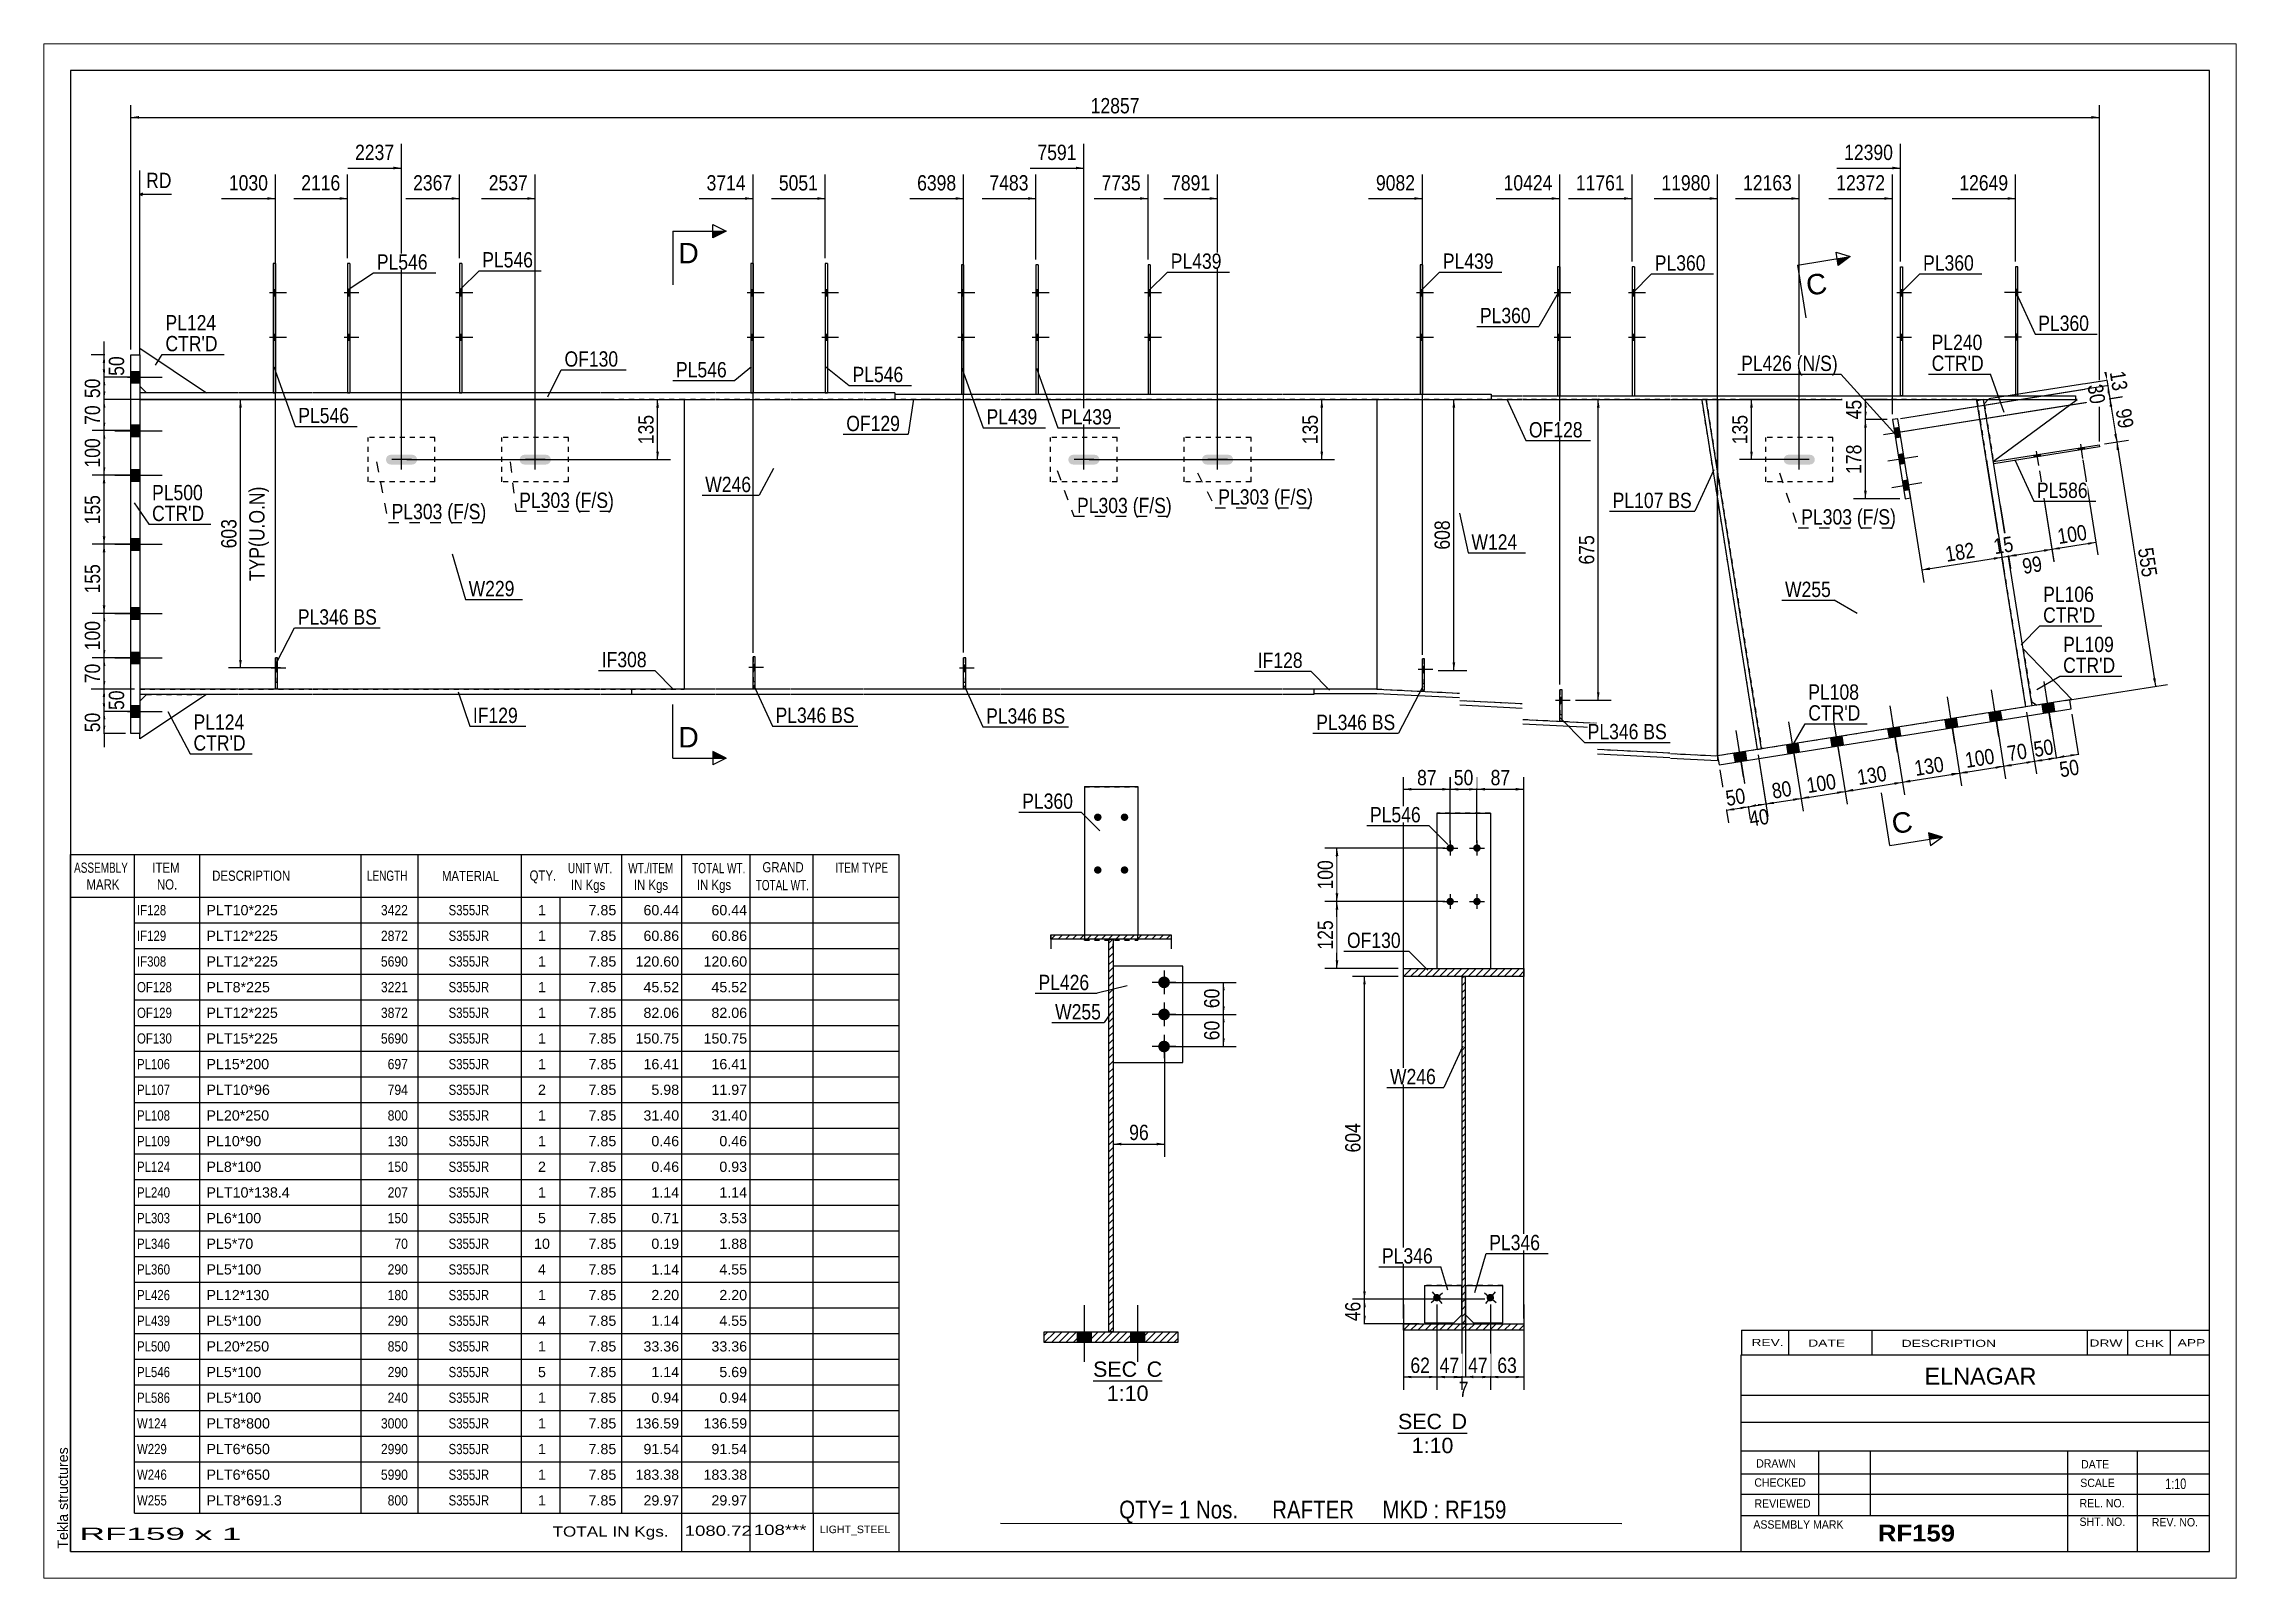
# Paper-space layout 'Layout1' of a CAD drawing. Header units: millimetres. Extents: x 0 to 410, y 0 to 287.
# The model-space entities are those that its viewports show. They can reach past a viewport. Long polylines and large blocks are cut down to what shows.
import ezdxf

# ---------------------------------------------------------------- set-up
doc = ezdxf.new("R2010")
doc.units = ezdxf.units.MM
doc.linetypes.add('DXK_LINE_DOT1', pattern=[1.8814, 0.9407, -0.9407])
doc.linetypes.add('DXK_LINE_DOT2', pattern=[3.9198, 1.9599, -1.9599])
doc.layers.add('Viewport layer', color=7, linetype='Continuous', plot=False)
doc.styles.add('Arial', font='ARIAL.TTF', dxfattribs={"height": 0.2})
doc.styles.add('Arial Bold', font='ARIALBD.TTF', dxfattribs={"height": 0.2})
doc.styles.add('Arial Narrow', font='ARIALN.TTF', dxfattribs={"height": 0.2})

# ---------------------------------------------------------------- blocks, each defined once
blk = doc.blocks.new('Unknown-624476792-1210')
at = {"color": 5, "linetype": 'Continuous'}
for p, q in [((-611.28, 94.86), (-1011.28, 94.86)), ((-1011.28, 94.86), (-1011.28, -182.14)), ((-611.28, -182.14), (-611.28, 94.86)), ((-1011.28, -182.14), (-611.28, -182.14))]:
    blk.add_line(p, q, dxfattribs=at)
at = {"color": 174, "linetype": 'Continuous', "style": 'Arial'}
blk.add_text('Tekla structures', height=1.9102, rotation=90, dxfattribs=at).set_placement((-1011.78, -181.64))
blk = doc.blocks.new('Unknown-624476792-12 - 1257')
at = {"color": 1, "linetype": 'Continuous'}
blk.add_line((-763.03, -160), (-750.12, -160), dxfattribs=at)
at = {"color": 0, "linetype": 'Continuous'}
blk.add_wipeout([(-754.81, -159.25), (-754.81, -156.25), (-763.03, -156.25), (-763.03, -159.25)], dxfattribs=at)
blk.add_wipeout([(-750.12, -159.25), (-750.12, -156.25), (-753.01, -156.25), (-753.01, -159.25)], dxfattribs=at)
blk.add_wipeout([(-752.68, -163.75), (-752.68, -160.75), (-760.46, -160.75), (-760.46, -163.75)], dxfattribs=at)
at = {"color": 136, "linetype": 'Continuous', "style": 'Arial'}
for s, height, p in [('SEC', 2.865, (-763.03, -159.25)), ('D', 2.87, (-753.01, -159.25)), ('1:10', 2.865, (-760.46, -163.75))]:
    blk.add_text(s, height=height, dxfattribs=at).set_placement(p)
blk = doc.blocks.new('Unknown-624476792-14 - 1557')
at = {"color": 1, "linetype": 'Continuous'}
blk.add_line((-820.05, -150.23), (-807.14, -150.23), dxfattribs=at)
at = {"color": 0, "linetype": 'Continuous'}
blk.add_wipeout([(-811.83, -149.48), (-811.83, -146.48), (-820.05, -146.48), (-820.05, -149.48)], dxfattribs=at)
blk.add_wipeout([(-807.14, -149.48), (-807.14, -146.48), (-810.03, -146.48), (-810.03, -149.48)], dxfattribs=at)
blk.add_wipeout([(-809.7, -153.98), (-809.7, -150.98), (-817.48, -150.98), (-817.48, -153.98)], dxfattribs=at)
at = {"color": 136, "linetype": 'Continuous', "style": 'Arial'}
for s, height, p in [('SEC', 2.865, (-820.05, -149.48)), ('C', 2.87, (-810.03, -149.48)), ('1:10', 2.865, (-817.48, -153.98))]:
    blk.add_text(s, height=height, dxfattribs=at).set_placement(p)
blk = doc.blocks.new('Part-624476792-1717 - 1694')
at = {"color": 2, "linetype": 'Continuous'}
for p, q in [((-745.62, 34), (-739.78, 34)), ((-745.62, 34), (-745.62, 33.33)), ((-745.62, 33.33), (-739.78, 33.33)), ((-739.68, 34), (-725.85, 34)), ((-739.68, 33.33), (-725.85, 33.33)), ((-725.75, 34), (-712.17, 34)), ((-725.75, 33.33), (-712.17, 33.33)), ((-712.07, 34), (-636.32, 34)), ((-712.07, 33.33), (-636.32, 33.33)), ((-636.32, 34), (-636.32, 33.33))]:
    blk.add_line(p, q, dxfattribs=at)
blk = doc.blocks.new('Part-624476792-1912 - 1694')
at = {"color": 2, "linetype": 'Continuous'}
for p, q in [((-654.76, 33.17), (-653.72, 33.33)), ((-645.64, -24.17), (-654.76, 33.17)), ((-644.4, -23.98), (-653.52, 33.33))]:
    blk.add_line(p, q, dxfattribs=at)
at = {"color": 7, "linetype": 'DXK_LINE_DOT1'}
for p, q in [((-653.72, 33.33), (-653.52, 33.37)), ((-653.52, 33.37), (-653.52, 33.33)), ((-644.4, -23.98), (-645.64, -24.17))]:
    blk.add_line(p, q, dxfattribs=at)
blk = doc.blocks.new('Part-624476792-1739 - 1694')
at = {"color": 2, "linetype": 'Continuous'}
for p, q in [((-857.12, 34.33), (-851.29, 34.33)), ((-857.12, 34.33), (-857.12, 33.33)), ((-857.12, 33.33), (-851.29, 33.33)), ((-851.19, 34.33), (-837.35, 34.33)), ((-851.19, 33.33), (-837.35, 33.33)), ((-837.25, 34.33), (-784.69, 34.33)), ((-837.25, 33.33), (-784.69, 33.33)), ((-784.59, 34.33), (-772.92, 34.33)), ((-784.59, 33.33), (-772.92, 33.33)), ((-772.82, 34.33), (-751.55, 34.33)), ((-772.82, 33.33), (-751.55, 33.33)), ((-751.45, 34.33), (-745.62, 34.33)), ((-751.45, 33.33), (-745.62, 33.33)), ((-745.62, 34.33), (-745.62, 33.33))]:
    blk.add_line(p, q, dxfattribs=at)
blk = doc.blocks.new('Part-624476792-1744 - 1694')
at = {"color": 2, "linetype": 'Continuous'}
for p, q in [((-980, 34.58), (-998.33, 34.58)), ((-998.33, 33.33), (-980, 33.33)), ((-966.07, 34.58), (-979.9, 34.58)), ((-979.9, 33.33), (-966.07, 33.33)), ((-912.3, 34.58), (-965.97, 34.58)), ((-965.97, 33.33), (-912.3, 33.33)), ((-890.67, 34.58), (-912.2, 34.58)), ((-912.2, 33.33), (-890.67, 33.33)), ((-876.74, 34.58), (-890.57, 34.58)), ((-890.57, 33.33), (-876.74, 33.33)), ((-863.05, 34.58), (-876.64, 34.58)), ((-876.64, 33.33), (-863.05, 33.33)), ((-857.12, 34.58), (-862.95, 34.58)), ((-862.95, 33.33), (-857.12, 33.33)), ((-857.12, 34.58), (-857.12, 33.33))]:
    blk.add_line(p, q, dxfattribs=at)
at = {"color": 7, "linetype": 'DXK_LINE_DOT1'}
blk.add_line((-998.33, 34.58), (-998.33, 33.33), dxfattribs=at)
blk = doc.blocks.new('Bolt-624476792-8659 - 1694')
at = {"color": 3, "linetype": 'DXK_LINE_DOT2'}
for p, q in [((-883.65, -16.17), (-883.24, -16.17)), ((-884.32, -16.75), (-883.24, -16.75)), ((-883.65, -17.33), (-883.24, -17.33))]:
    blk.add_line(p, q, dxfattribs=at)
blk = doc.blocks.new('Part-624476792-1837 - 1694')
at = {"color": 2, "linetype": 'Continuous'}
for p, q in [((-772.92, -20.83), (-778.76, -20.83)), ((-778.76, -20.83), (-778.76, -21.67)), ((-778.76, -21.67), (-772.92, -21.67)), ((-766.97, -20.83), (-772.82, -20.83)), ((-772.82, -21.67), (-766.99, -21.67)), ((-766.99, -21.67), (-751.55, -22.44)), ((-766.97, -20.83), (-751.55, -21.6)), ((-751.45, -22.96), (-739.78, -23.55)), ((-751.45, -23.8), (-739.78, -24.38)), ((-739.68, -26.5), (-725.85, -27.2)), ((-739.68, -27.34), (-725.85, -28.03)), ((-725.75, -32.1), (-712.17, -32.78)), ((-725.75, -32.93), (-712.17, -33.61)), ((-712.07, -32.89), (-703.25, -33.33)), ((-712.07, -33.73), (-703.29, -34.17)), ((-703.25, -33.33), (-703.29, -34.17))]:
    blk.add_line(p, q, dxfattribs=at)
blk = doc.blocks.new('Part-624476792-1766 - 1694')
at = {"color": 2, "linetype": 'Continuous'}
for p, q in [((-766.97, 33.33), (-766.97, -20.83)), ((-703.25, 19.73), (-703.25, 33.33)), ((-703.25, 14.42), (-703.25, -33.33))]:
    blk.add_line(p, q, dxfattribs=at)
at = {"color": 7, "linetype": 'DXK_LINE_DOT1'}
for p, q in [((-751.55, 33.33), (-766.97, 33.33)), ((-739.78, 33.33), (-751.45, 33.33)), ((-725.85, 33.33), (-739.68, 33.33)), ((-712.17, 33.33), (-725.75, 33.33)), ((-703.25, 33.33), (-712.07, 33.33)), ((-703.25, 33.33), (-703.25, 14.42)), ((-766.97, -20.83), (-751.55, -21.6)), ((-751.45, -22.96), (-739.78, -23.55)), ((-739.68, -26.5), (-725.85, -27.2)), ((-725.75, -32.1), (-712.17, -32.78)), ((-712.07, -32.89), (-703.25, -33.33))]:
    blk.add_line(p, q, dxfattribs=at)
blk = doc.blocks.new('Part-624476792-2370 - 1694')
at = {"color": 2, "linetype": 'Continuous'}
for p, q in [((-703.25, 33.33), (-703.25, 19.73)), ((-654.76, 33.17), (-654.78, 33.33)), ((-703.25, -33.33), (-703.25, 14.42))]:
    blk.add_line(p, q, dxfattribs=at)
at = {"color": 7, "linetype": 'DXK_LINE_DOT1'}
for p, q in [((-654.78, 33.33), (-703.25, 33.33)), ((-654.76, 33.17), (-645.64, -24.17)), ((-645.64, -24.17), (-695.02, -32.02)), ((-695.84, -32.16), (-703.25, -33.33))]:
    blk.add_line(p, q, dxfattribs=at)
blk = doc.blocks.new('Part-624476792-1771 - 1694')
at = {"color": 2, "linetype": 'Continuous'}
blk.add_line((-896.5, 33.33), (-896.5, -20.83), dxfattribs=at)
at = {"color": 7, "linetype": 'DXK_LINE_DOT1'}
for p, q in [((-890.67, 33.33), (-896.5, 33.33)), ((-876.74, 33.33), (-890.57, 33.33)), ((-863.05, 33.33), (-876.64, 33.33)), ((-851.29, 33.33), (-862.95, 33.33)), ((-837.35, 33.33), (-851.19, 33.33)), ((-784.69, 33.33), (-837.25, 33.33)), ((-772.92, 33.33), (-784.59, 33.33)), ((-766.97, 33.33), (-772.82, 33.33)), ((-766.97, 33.33), (-766.97, -20.83)), ((-890.67, -20.83), (-896.5, -20.83)), ((-876.74, -20.83), (-890.57, -20.83)), ((-863.05, -20.83), (-876.64, -20.83)), ((-851.29, -20.83), (-862.95, -20.83)), ((-837.35, -20.83), (-851.19, -20.83)), ((-784.69, -20.83), (-837.25, -20.83)), ((-772.92, -20.83), (-784.59, -20.83)), ((-766.97, -20.83), (-772.82, -20.83))]:
    blk.add_line(p, q, dxfattribs=at)
blk = doc.blocks.new('Part-624476792-1985 - 1694')
at = {"color": 2, "linetype": 'Continuous'}
for p, q in [((-653.39, 32.51), (-652.68, 33.33)), ((-651.68, 21.81), (-636.02, 33.33)), ((-636.02, 33.33), (-636.32, 33.33))]:
    blk.add_line(p, q, dxfattribs=at)
at = {"color": 7, "linetype": 'DXK_LINE_DOT1'}
for p, q in [((-652.68, 33.33), (-636.32, 33.33)), ((-653.39, 32.51), (-651.68, 21.81))]:
    blk.add_line(p, q, dxfattribs=at)
blk = doc.blocks.new('Part-624476792-1793 - 1694')
at = {"color": 7, "linetype": 'DXK_LINE_DOT1'}
for p, q in [((-980, 33.33), (-998.33, 33.33)), ((-998.33, 33.33), (-998.33, -20.83)), ((-966.07, 33.33), (-979.9, 33.33)), ((-912.3, 33.33), (-965.97, 33.33)), ((-896.5, 33.33), (-912.2, 33.33)), ((-998.33, -20.83), (-980, -20.83)), ((-979.9, -20.83), (-966.07, -20.83)), ((-965.97, -20.83), (-912.3, -20.83)), ((-912.2, -20.83), (-896.5, -20.83))]:
    blk.add_line(p, q, dxfattribs=at)
at = {"color": 2, "linetype": 'Continuous'}
blk.add_line((-896.5, 33.33), (-896.5, -20.83), dxfattribs=at)
blk = doc.blocks.new('Part-624476792-2266 - 1694')
at = {"color": 2, "linetype": 'Continuous'}
for p, q in [((-985.83, -21.83), (-998.33, -30.17)), ((-997.08, -21.83), (-998.33, -23.08)), ((-998.33, -30.17), (-998.33, -29.17))]:
    blk.add_line(p, q, dxfattribs=at)
at = {"color": 7, "linetype": 'DXK_LINE_DOT1'}
blk.add_line((-997.08, -21.83), (-985.83, -21.83), dxfattribs=at)
blk = doc.blocks.new('Part-624476792-8617 - 1694')
at = {"color": 7, "linetype": 'DXK_LINE_DOT1'}
for p, q in [((-883.65, -14.83), (-883.65, -20.67)), ((-883.24, -14.83), (-883.65, -14.83)), ((-883.24, -20.67), (-883.24, -14.83)), ((-883.65, -20.67), (-883.24, -20.67))]:
    blk.add_line(p, q, dxfattribs=at)
blk = doc.blocks.new('Part-624476792-1815 - 1694')
at = {"color": 2, "linetype": 'Continuous'}
for p, q in [((-890.67, -20.83), (-906.37, -20.83)), ((-906.37, -20.83), (-906.37, -21.83)), ((-890.67, -21.83), (-906.37, -21.83)), ((-876.74, -20.83), (-890.57, -20.83)), ((-876.74, -21.83), (-890.57, -21.83)), ((-863.05, -20.83), (-876.64, -20.83)), ((-863.05, -21.83), (-876.64, -21.83)), ((-851.29, -20.83), (-862.95, -20.83)), ((-851.29, -21.83), (-862.95, -21.83)), ((-837.35, -20.83), (-851.19, -20.83)), ((-837.35, -21.83), (-851.19, -21.83)), ((-784.69, -20.83), (-837.25, -20.83)), ((-784.69, -21.83), (-837.25, -21.83)), ((-778.76, -20.83), (-784.59, -20.83)), ((-778.76, -21.83), (-784.59, -21.83)), ((-778.76, -20.83), (-778.76, -21.83))]:
    blk.add_line(p, q, dxfattribs=at)
blk = doc.blocks.new('Bolt-624476792-2373 - 1694')
at = {"linetype": 'Continuous'}
blk.add_hatch(color=3, dxfattribs=at).paths.add_polyline_path([(-952.23, 22.43), (-952.3, 22.08), (-952.23, 21.73), (-952.04, 21.43), (-951.74, 21.24), (-951.39, 21.17), (-947.39, 21.17), (-947.04, 21.24), (-946.74, 21.43), (-946.54, 21.73), (-946.47, 22.08), (-946.54, 22.43), (-946.74, 22.73), (-947.04, 22.93), (-947.39, 23), (-951.39, 23), (-951.74, 22.93), (-952.04, 22.73)])
at = {"color": 3, "linetype": 'Continuous'}
for p, q in [((-947.55, 22.08), (-951.22, 22.08)), ((-949.39, 20.25), (-949.39, 23.92))]:
    blk.add_line(p, q, dxfattribs=at)
blk = doc.blocks.new('Part-624476792-8601 - 1694')
at = {"color": 7, "linetype": 'DXK_LINE_DOT1'}
for p, q in [((-758.47, -15.19), (-758.47, -21.02)), ((-758.05, -15.19), (-758.47, -15.19)), ((-758.05, -21.02), (-758.05, -15.19)), ((-758.47, -21.02), (-758.05, -21.02))]:
    blk.add_line(p, q, dxfattribs=at)
blk = doc.blocks.new('Part-624476792-1859 - 1694')
at = {"color": 2, "linetype": 'Continuous'}
for p, q in [((-980, -20.83), (-998.33, -20.83)), ((-980, -21.83), (-998.33, -21.83)), ((-966.07, -20.83), (-979.9, -20.83)), ((-966.07, -21.83), (-979.9, -21.83)), ((-912.3, -20.83), (-965.97, -20.83)), ((-912.3, -21.83), (-965.97, -21.83)), ((-906.37, -20.83), (-912.2, -20.83)), ((-906.37, -21.83), (-912.2, -21.83)), ((-906.37, -20.83), (-906.37, -21.83))]:
    blk.add_line(p, q, dxfattribs=at)
blk = doc.blocks.new('Bolt-624476792-8648 - 1694')
at = {"linetype": 'Continuous'}
blk.add_hatch(color=3, dxfattribs=at).paths.add_polyline_path([(-843.85, -17.47), (-843.85, -16.31), (-844.27, -16.31), (-844.27, -17.47)])
at = {"color": 3, "linetype": 'Continuous'}
for p, q in [((-844.27, -16.31), (-843.85, -16.31)), ((-845.06, -16.89), (-842.31, -16.89)), ((-844.27, -17.47), (-843.85, -17.47))]:
    blk.add_line(p, q, dxfattribs=at)
blk = doc.blocks.new('Part-624476792-1934 - 1694')
at = {"color": 2, "linetype": 'Continuous'}
for p, q in [((-705.41, 33.33), (-706.23, 33.2)), ((-706.23, 33.2), (-695.84, -32.16)), ((-695.02, -32.02), (-705.41, 33.33))]:
    blk.add_line(p, q, dxfattribs=at)
at = {"color": 7, "linetype": 'DXK_LINE_DOT1'}
blk.add_line((-695.84, -32.16), (-695.02, -32.02), dxfattribs=at)
blk = doc.blocks.new('Part-624476792-1956 - 1694')
at = {"color": 7, "linetype": 'DXK_LINE_DOT1'}
for p, q in [((-705.41, 33.33), (-706.23, 33.2)), ((-706.23, 33.2), (-695.84, -32.16)), ((-705.41, 33.33), (-695.02, -32.02))]:
    blk.add_line(p, q, dxfattribs=at)
blk = doc.blocks.new('Bolt-624476792-2375 - 1694')
at = {"linetype": 'Continuous'}
for points in [[(-640.45, -23.35), (-642.59, -23.69), (-642.33, -25.33), (-640.19, -24.99)], [(-640.45, -23.35), (-642.59, -23.69), (-642.33, -25.33), (-640.19, -24.99)], [(-669.26, -27.93), (-671.4, -28.27), (-671.14, -29.91), (-669, -29.57)], [(-669.26, -27.93), (-671.4, -28.27), (-671.14, -29.91), (-669, -29.57)], [(-658.56, -26.23), (-660.7, -26.57), (-660.44, -28.21), (-658.3, -27.87)], [(-658.56, -26.23), (-660.7, -26.57), (-660.44, -28.21), (-658.3, -27.87)], [(-650.33, -24.92), (-652.47, -25.26), (-652.21, -26.9), (-650.07, -26.56)], [(-650.33, -24.92), (-652.47, -25.26), (-652.21, -26.9), (-650.07, -26.56)], [(-698.06, -32.51), (-700.2, -32.85), (-699.94, -34.5), (-697.8, -34.15)], [(-698.06, -32.51), (-700.2, -32.85), (-699.94, -34.5), (-697.8, -34.15)], [(-688.19, -30.94), (-690.33, -31.28), (-690.07, -32.92), (-687.93, -32.58)], [(-688.19, -30.94), (-690.33, -31.28), (-690.07, -32.92), (-687.93, -32.58)], [(-679.96, -29.63), (-682.1, -29.97), (-681.84, -31.62), (-679.7, -31.28)], [(-679.96, -29.63), (-682.1, -29.97), (-681.84, -31.62), (-679.7, -31.28)]]:
    blk.add_hatch(color=3, dxfattribs=at).paths.add_polyline_path(points)
at = {"color": 3, "linetype": 'Continuous'}
for p, q in [((-640.79, -28.12), (-642.18, -19.4)), ((-640.79, -28.12), (-642.18, -19.4)), ((-669.6, -32.7), (-670.98, -23.98)), ((-669.6, -32.7), (-670.98, -23.98)), ((-658.9, -31), (-660.28, -22.28)), ((-658.9, -31), (-660.28, -22.28)), ((-650.67, -29.69), (-652.05, -20.97)), ((-650.67, -29.69), (-652.05, -20.97)), ((-642.33, -25.33), (-642.59, -23.69)), ((-642.33, -25.33), (-642.59, -23.69)), ((-640.19, -24.99), (-640.45, -23.35)), ((-640.19, -24.99), (-640.45, -23.35)), ((-698.4, -37.28), (-699.79, -28.56)), ((-698.4, -37.28), (-699.79, -28.56)), ((-688.53, -35.71), (-689.91, -26.99)), ((-688.53, -35.71), (-689.91, -26.99)), ((-680.3, -34.4), (-681.68, -25.68)), ((-680.3, -34.4), (-681.68, -25.68)), ((-671.14, -29.91), (-671.4, -28.27)), ((-671.14, -29.91), (-671.4, -28.27)), ((-669, -29.57), (-669.26, -27.93)), ((-669, -29.57), (-669.26, -27.93)), ((-660.44, -28.21), (-660.7, -26.57)), ((-660.44, -28.21), (-660.7, -26.57)), ((-658.3, -27.87), (-658.56, -26.23)), ((-658.3, -27.87), (-658.56, -26.23)), ((-652.21, -26.9), (-652.47, -25.26)), ((-652.21, -26.9), (-652.47, -25.26)), ((-650.07, -26.56), (-650.33, -24.92)), ((-650.07, -26.56), (-650.33, -24.92)), ((-697.8, -34.15), (-698.06, -32.51)), ((-697.8, -34.15), (-698.06, -32.51)), ((-690.07, -32.92), (-690.33, -31.28)), ((-690.07, -32.92), (-690.33, -31.28)), ((-687.93, -32.58), (-688.19, -30.94)), ((-687.93, -32.58), (-688.19, -30.94)), ((-681.84, -31.62), (-682.1, -29.97)), ((-681.84, -31.62), (-682.1, -29.97)), ((-679.7, -31.28), (-679.96, -29.63)), ((-679.7, -31.28), (-679.96, -29.63)), ((-699.94, -34.5), (-700.2, -32.85)), ((-699.94, -34.5), (-700.2, -32.85))]:
    blk.add_line(p, q, dxfattribs=at)
blk = doc.blocks.new('Part-624476792-2232 - 1694')
at = {"color": 2, "linetype": 'Continuous'}
for p, q in [((-1000, 41.67), (-998.33, 41.67)), ((-1000, -29.17), (-1000, 41.67)), ((-998.33, 41.67), (-998.33, -29.17)), ((-998.33, -29.17), (-1000, -29.17))]:
    blk.add_line(p, q, dxfattribs=at)
blk = doc.blocks.new('Part-624476792-2014 - 1694')
at = {"color": 2, "linetype": 'Continuous'}
for p, q in [((-637.41, -22.86), (-703.25, -33.33)), ((-702.99, -34.98), (-637.15, -24.51)), ((-637.15, -24.51), (-637.41, -22.86)), ((-703.25, -33.33), (-702.99, -34.98))]:
    blk.add_line(p, q, dxfattribs=at)
blk = doc.blocks.new('Part-624476792-2043 - 1694')
at = {"color": 2, "linetype": 'Continuous'}
for p, q in [((-637, -22.8), (-646.11, -13.28)), ((-644.53, -23.15), (-643.58, -23.85)), ((-637, -22.8), (-637.41, -22.86))]:
    blk.add_line(p, q, dxfattribs=at)
at = {"color": 7, "linetype": 'DXK_LINE_DOT1'}
for p, q in [((-646.11, -13.28), (-644.53, -23.15)), ((-637.41, -22.86), (-643.58, -23.85))]:
    blk.add_line(p, q, dxfattribs=at)
blk = doc.blocks.new('Bolt-624476792-2374 - 1694')
at = {"linetype": 'Continuous'}
blk.add_hatch(color=3, dxfattribs=at).paths.add_polyline_path([(-927.23, 22.43), (-927.3, 22.08), (-927.23, 21.73), (-927.04, 21.43), (-926.74, 21.24), (-926.39, 21.17), (-922.39, 21.17), (-922.04, 21.24), (-921.74, 21.43), (-921.54, 21.73), (-921.47, 22.08), (-921.54, 22.43), (-921.74, 22.73), (-922.04, 22.93), (-922.39, 23), (-926.39, 23), (-926.74, 22.93), (-927.04, 22.73)])
at = {"color": 3, "linetype": 'Continuous'}
for p, q in [((-922.55, 22.08), (-926.22, 22.08)), ((-924.39, 20.25), (-924.39, 23.92))]:
    blk.add_line(p, q, dxfattribs=at)
blk = doc.blocks.new('Part-624476792-2065 - 1694')
at = {"color": 7, "linetype": 'DXK_LINE_DOT1'}
for p, q in [((-943.14, 26.25), (-955.64, 26.25)), ((-955.64, 17.92), (-955.64, 26.25)), ((-943.14, 17.92), (-943.14, 26.25)), ((-943.14, 17.92), (-955.64, 17.92))]:
    blk.add_line(p, q, dxfattribs=at)
blk = doc.blocks.new('Part-624476792-2070 - 1694')
at = {"color": 7, "linetype": 'DXK_LINE_DOT1'}
for p, q in [((-815.52, 26.25), (-828.02, 26.25)), ((-828.02, 17.92), (-828.02, 26.25)), ((-815.52, 17.92), (-815.52, 26.25)), ((-815.52, 17.92), (-828.02, 17.92))]:
    blk.add_line(p, q, dxfattribs=at)
blk = doc.blocks.new('Bolt-624476792-8640 - 1694')
at = {"linetype": 'Continuous'}
blk.add_hatch(color=3, dxfattribs=at).paths.add_polyline_path([(-758.05, -17.69), (-758.05, -16.52), (-758.47, -16.52), (-758.47, -17.69)])
at = {"color": 3, "linetype": 'Continuous'}
for p, q in [((-759.26, -17.1), (-756.51, -17.1)), ((-758.47, -16.52), (-758.05, -16.52)), ((-758.47, -17.69), (-758.05, -17.69))]:
    blk.add_line(p, q, dxfattribs=at)
blk = doc.blocks.new('Bolt-624476792-2376 - 1694')
at = {"linetype": 'Continuous'}
blk.add_hatch(color=3, dxfattribs=at).paths.add_polyline_path([(-690.83, 22.43), (-690.9, 22.08), (-690.83, 21.73), (-690.63, 21.43), (-690.34, 21.24), (-689.99, 21.17), (-685.99, 21.17), (-685.63, 21.24), (-685.34, 21.43), (-685.14, 21.73), (-685.07, 22.08), (-685.14, 22.43), (-685.34, 22.73), (-685.63, 22.93), (-685.99, 23), (-689.99, 23), (-690.34, 22.93), (-690.63, 22.73)])
at = {"color": 3, "linetype": 'Continuous'}
for p, q in [((-686.15, 22.08), (-689.82, 22.08)), ((-687.99, 20.25), (-687.99, 23.92))]:
    blk.add_line(p, q, dxfattribs=at)
blk = doc.blocks.new('Part-624476792-2203 - 1694')
at = {"color": 2, "linetype": 'Continuous'}
for p, q in [((-669.57, 29.72), (-670.55, 29.57)), ((-670.55, 29.57), (-668.2, 14.75)), ((-667.21, 14.91), (-669.57, 29.72)), ((-668.2, 14.75), (-667.21, 14.91))]:
    blk.add_line(p, q, dxfattribs=at)
blk = doc.blocks.new('Part-624476792-2075 - 1694')
at = {"color": 7, "linetype": 'DXK_LINE_DOT1'}
for p, q in [((-918.14, 26.25), (-930.64, 26.25)), ((-930.64, 17.92), (-930.64, 26.25)), ((-918.14, 17.92), (-918.14, 26.25)), ((-918.14, 17.92), (-930.64, 17.92))]:
    blk.add_line(p, q, dxfattribs=at)
blk = doc.blocks.new('Part-624476792-2080 - 1694')
at = {"color": 7, "linetype": 'DXK_LINE_DOT1'}
for p, q in [((-790.52, 26.25), (-803.02, 26.25)), ((-803.02, 17.92), (-803.02, 26.25)), ((-790.52, 17.92), (-790.52, 26.25)), ((-790.52, 17.92), (-803.02, 17.92))]:
    blk.add_line(p, q, dxfattribs=at)
blk = doc.blocks.new('Bolt-624476792-2394 - 1694')
at = {"linetype": 'Continuous'}
for points in [[(-668.66, 52.75), (-668.66, 53.91), (-669.08, 53.91), (-669.08, 52.75)], [(-668.66, 52.75), (-668.66, 53.91), (-669.08, 53.91), (-669.08, 52.75)], [(-668.66, 44.41), (-668.66, 45.58), (-669.08, 45.58), (-669.08, 44.41)], [(-668.66, 44.41), (-668.66, 45.58), (-669.08, 45.58), (-669.08, 44.41)]]:
    blk.add_hatch(color=3, dxfattribs=at).paths.add_polyline_path(points)
at = {"color": 3, "linetype": 'Continuous'}
for p, q in [((-669.74, 53.33), (-666.99, 53.33)), ((-669.74, 53.33), (-666.99, 53.33)), ((-669.08, 53.91), (-668.66, 53.91)), ((-669.08, 53.91), (-668.66, 53.91)), ((-669.08, 52.75), (-668.66, 52.75)), ((-669.08, 52.75), (-668.66, 52.75)), ((-669.08, 45.58), (-668.66, 45.58)), ((-669.08, 45.58), (-668.66, 45.58)), ((-669.74, 45), (-666.99, 45)), ((-669.74, 45), (-666.99, 45)), ((-669.08, 44.41), (-668.66, 44.41)), ((-669.08, 44.41), (-668.66, 44.41))]:
    blk.add_line(p, q, dxfattribs=at)
blk = doc.blocks.new('Part-624476792-8598 - 1694')
at = {"color": 2, "linetype": 'Continuous'}
for p, q in [((-758.47, -21.02), (-758.47, -15.19)), ((-758.05, -15.19), (-758.47, -15.19)), ((-758.05, -21.02), (-758.05, -15.19)), ((-758.47, -21.02), (-758.05, -21.02))]:
    blk.add_line(p, q, dxfattribs=at)
at = {"color": 7, "linetype": 'DXK_LINE_DOT1'}
blk.add_line((-758.47, -19.77), (-758.05, -19.77), dxfattribs=at)
blk = doc.blocks.new('Part-624476792-2085 - 1694')
at = {"color": 7, "linetype": 'DXK_LINE_DOT1'}
for p, q in [((-681.73, 26.25), (-694.24, 26.25)), ((-694.24, 17.92), (-694.24, 26.25)), ((-681.73, 17.92), (-681.73, 26.25)), ((-681.73, 17.92), (-694.24, 17.92))]:
    blk.add_line(p, q, dxfattribs=at)
blk = doc.blocks.new('Part-624476792-2261 - 1694')
at = {"color": 2, "linetype": 'Continuous'}
for p, q in [((-998.33, 41.67), (-998.33, 42.92)), ((-998.33, 42.92), (-985.83, 34.58)), ((-998.33, 35.83), (-997.08, 34.58))]:
    blk.add_line(p, q, dxfattribs=at)
at = {"color": 7, "linetype": 'DXK_LINE_DOT1'}
for p, q in [((-998.33, 41.67), (-998.33, 35.83)), ((-985.83, 34.58), (-997.08, 34.58))]:
    blk.add_line(p, q, dxfattribs=at)
blk = doc.blocks.new('Part-624476792-2335 - 1694')
at = {"color": 2, "linetype": 'Continuous'}
for p, q in [((-669.08, 34), (-669.08, 58.17)), ((-669.08, 58.17), (-668.66, 58.17)), ((-668.66, 58.17), (-668.66, 34))]:
    blk.add_line(p, q, dxfattribs=at)
at = {"color": 7, "linetype": 'DXK_LINE_DOT1'}
blk.add_line((-668.66, 34), (-669.08, 34), dxfattribs=at)
blk = doc.blocks.new('Bolt-624476792-8630 - 1694')
at = {"linetype": 'Continuous'}
for points in [[(-830.34, 52.75), (-830.34, 53.91), (-830.75, 53.91), (-830.75, 52.75)], [(-830.34, 52.75), (-830.34, 53.91), (-830.75, 53.91), (-830.75, 52.75)], [(-830.34, 44.41), (-830.34, 45.58), (-830.75, 45.58), (-830.75, 44.41)], [(-830.34, 44.41), (-830.34, 45.58), (-830.75, 45.58), (-830.75, 44.41)]]:
    blk.add_hatch(color=3, dxfattribs=at).paths.add_polyline_path(points)
at = {"color": 3, "linetype": 'Continuous'}
for p, q in [((-831.42, 53.33), (-828.25, 53.33)), ((-831.42, 53.33), (-828.25, 53.33)), ((-830.75, 53.91), (-830.34, 53.91)), ((-830.75, 53.91), (-830.34, 53.91)), ((-830.75, 52.75), (-830.34, 52.75)), ((-830.75, 52.75), (-830.34, 52.75)), ((-830.75, 45.58), (-830.34, 45.58)), ((-830.75, 45.58), (-830.34, 45.58)), ((-831.42, 45), (-828.25, 45)), ((-831.42, 45), (-828.25, 45)), ((-830.75, 44.41), (-830.34, 44.41)), ((-830.75, 44.41), (-830.34, 44.41))]:
    blk.add_line(p, q, dxfattribs=at)
blk = doc.blocks.new('Bolt-624476792-2371 - 1694')
at = {"linetype": 'Continuous'}
blk.add_hatch(color=3, dxfattribs=at).paths.add_polyline_path([(-824.62, 22.43), (-824.69, 22.08), (-824.62, 21.73), (-824.42, 21.43), (-824.13, 21.24), (-823.77, 21.17), (-819.77, 21.17), (-819.42, 21.24), (-819.13, 21.43), (-818.93, 21.73), (-818.86, 22.08), (-818.93, 22.43), (-819.13, 22.73), (-819.42, 22.93), (-819.77, 23), (-823.77, 23), (-824.13, 22.93), (-824.42, 22.73)])
at = {"color": 3, "linetype": 'Continuous'}
for p, q in [((-819.94, 22.08), (-823.61, 22.08)), ((-821.77, 20.25), (-821.77, 23.92))]:
    blk.add_line(p, q, dxfattribs=at)
blk = doc.blocks.new('Bolt-624476792-2372 - 1694')
at = {"linetype": 'Continuous'}
blk.add_hatch(color=3, dxfattribs=at).paths.add_polyline_path([(-799.62, 22.43), (-799.69, 22.08), (-799.62, 21.73), (-799.42, 21.43), (-799.13, 21.24), (-798.77, 21.17), (-794.77, 21.17), (-794.42, 21.24), (-794.13, 21.43), (-793.93, 21.73), (-793.86, 22.08), (-793.93, 22.43), (-794.13, 22.73), (-794.42, 22.93), (-794.77, 23), (-798.77, 23), (-799.13, 22.93), (-799.42, 22.73)])
at = {"color": 3, "linetype": 'Continuous'}
for p, q in [((-794.94, 22.08), (-798.61, 22.08)), ((-796.77, 20.25), (-796.77, 23.92))]:
    blk.add_line(p, q, dxfattribs=at)
blk = doc.blocks.new('Bolt-624476792-2386 - 1694')
at = {"linetype": 'Continuous'}
for points in [[(-670.3, 28), (-670.02, 26.19), (-669.03, 26.35), (-669.32, 28.16)], [(-669.52, 23.07), (-669.23, 21.26), (-668.24, 21.41), (-668.53, 23.22)], [(-668.73, 18.13), (-668.45, 16.32), (-667.46, 16.47), (-667.75, 18.29)]]:
    blk.add_hatch(color=3, dxfattribs=at).paths.add_polyline_path(points)
at = {"color": 3, "linetype": 'Continuous'}
for p, q in [((-672.22, 26.77), (-666.62, 27.66)), ((-670.3, 28), (-669.32, 28.16)), ((-670.02, 26.19), (-669.03, 26.35)), ((-671.43, 21.83), (-665.84, 22.72)), ((-669.52, 23.07), (-668.53, 23.22)), ((-669.23, 21.26), (-668.24, 21.41)), ((-670.65, 16.9), (-665.05, 17.79)), ((-668.73, 18.13), (-667.75, 18.29)), ((-668.45, 16.32), (-667.46, 16.47))]:
    blk.add_line(p, q, dxfattribs=at)
blk = doc.blocks.new('Bolt-624476792-2387 - 1694')
at = {"linetype": 'Continuous'}
for points in [[(-1000, 38.58), (-1000, 36.42), (-998.33, 36.42), (-998.33, 38.58)], [(-1000, 38.58), (-1000, 36.42), (-998.33, 36.42), (-998.33, 38.58)], [(-1000, 28.58), (-1000, 26.42), (-998.33, 26.42), (-998.33, 28.58)], [(-1000, 28.58), (-1000, 26.42), (-998.33, 26.42), (-998.33, 28.58)], [(-1000, 20.25), (-1000, 18.08), (-998.33, 18.08), (-998.33, 20.25)], [(-1000, 20.25), (-1000, 18.08), (-998.33, 18.08), (-998.33, 20.25)], [(-1000, 7.33), (-1000, 5.17), (-998.33, 5.17), (-998.33, 7.33)], [(-1000, 7.33), (-1000, 5.17), (-998.33, 5.17), (-998.33, 7.33)], [(-1000, -5.58), (-1000, -7.75), (-998.33, -7.75), (-998.33, -5.58)], [(-1000, -5.58), (-1000, -7.75), (-998.33, -7.75), (-998.33, -5.58)], [(-1000, -13.92), (-1000, -16.08), (-998.33, -16.08), (-998.33, -13.92)], [(-1000, -13.92), (-1000, -16.08), (-998.33, -16.08), (-998.33, -13.92)], [(-1000, -23.92), (-1000, -26.08), (-998.33, -26.08), (-998.33, -23.92)], [(-1000, -23.92), (-1000, -26.08), (-998.33, -26.08), (-998.33, -23.92)]]:
    blk.add_hatch(color=3, dxfattribs=at).paths.add_polyline_path(points)
at = {"color": 3, "linetype": 'Continuous'}
for p, q in [((-1002.99, 37.5), (-994.17, 37.5)), ((-1002.99, 37.5), (-994.17, 37.5)), ((-1000, 38.58), (-998.33, 38.58)), ((-1000, 38.58), (-998.33, 38.58)), ((-1000, 36.42), (-998.33, 36.42)), ((-1000, 36.42), (-998.33, 36.42)), ((-1002.99, 27.5), (-994.17, 27.5)), ((-1002.99, 27.5), (-994.17, 27.5)), ((-1000, 28.58), (-998.33, 28.58)), ((-1000, 28.58), (-998.33, 28.58)), ((-1000, 26.42), (-998.33, 26.42)), ((-1000, 26.42), (-998.33, 26.42)), ((-1002.99, 19.17), (-994.17, 19.17)), ((-1002.99, 19.17), (-994.17, 19.17)), ((-1000, 20.25), (-998.33, 20.25)), ((-1000, 20.25), (-998.33, 20.25)), ((-1000, 18.08), (-998.33, 18.08)), ((-1000, 18.08), (-998.33, 18.08)), ((-1002.99, 6.25), (-994.17, 6.25)), ((-1002.99, 6.25), (-994.17, 6.25)), ((-1000, 7.33), (-998.33, 7.33)), ((-1000, 7.33), (-998.33, 7.33)), ((-1000, 5.17), (-998.33, 5.17)), ((-1000, 5.17), (-998.33, 5.17)), ((-1002.99, -6.67), (-994.17, -6.67)), ((-1002.99, -6.67), (-994.17, -6.67)), ((-1000, -5.58), (-998.33, -5.58)), ((-1000, -5.58), (-998.33, -5.58)), ((-1000, -7.75), (-998.33, -7.75)), ((-1000, -7.75), (-998.33, -7.75)), ((-1002.99, -15), (-994.17, -15)), ((-1002.99, -15), (-994.17, -15)), ((-1000, -13.92), (-998.33, -13.92)), ((-1000, -13.92), (-998.33, -13.92)), ((-1000, -16.08), (-998.33, -16.08)), ((-1000, -16.08), (-998.33, -16.08)), ((-1000, -23.92), (-998.33, -23.92)), ((-1000, -23.92), (-998.33, -23.92)), ((-1002.99, -25), (-994.17, -25)), ((-1002.99, -25), (-994.17, -25)), ((-1000, -26.08), (-998.33, -26.08)), ((-1000, -26.08), (-998.33, -26.08))]:
    blk.add_line(p, q, dxfattribs=at)
blk = doc.blocks.new('Part-624476792-2463 - 1694')
at = {"color": 2, "linetype": 'Continuous'}
for p, q in [((-959.05, 58.75), (-959.47, 58.75)), ((-959.47, 58.75), (-959.47, 34.58)), ((-959.05, 58.75), (-959.05, 34.58))]:
    blk.add_line(p, q, dxfattribs=at)
at = {"color": 7, "linetype": 'DXK_LINE_DOT1'}
blk.add_line((-959.47, 34.58), (-959.05, 34.58), dxfattribs=at)
blk = doc.blocks.new('Bolt-624476792-2464 - 1694')
at = {"linetype": 'Continuous'}
for points in [[(-959.05, 52.75), (-959.05, 53.91), (-959.47, 53.91), (-959.47, 52.75)], [(-959.05, 52.75), (-959.05, 53.91), (-959.47, 53.91), (-959.47, 52.75)], [(-959.05, 44.41), (-959.05, 45.58), (-959.47, 45.58), (-959.47, 44.41)], [(-959.05, 44.41), (-959.05, 45.58), (-959.47, 45.58), (-959.47, 44.41)]]:
    blk.add_hatch(color=3, dxfattribs=at).paths.add_polyline_path(points)
at = {"color": 3, "linetype": 'Continuous'}
for p, q in [((-960.13, 53.33), (-957.38, 53.33)), ((-960.13, 53.33), (-957.38, 53.33)), ((-959.47, 53.91), (-959.05, 53.91)), ((-959.47, 53.91), (-959.05, 53.91)), ((-959.47, 52.75), (-959.05, 52.75)), ((-959.47, 52.75), (-959.05, 52.75)), ((-959.47, 45.58), (-959.05, 45.58)), ((-959.47, 45.58), (-959.05, 45.58)), ((-960.13, 45), (-957.38, 45)), ((-960.13, 45), (-957.38, 45)), ((-959.47, 44.41), (-959.05, 44.41)), ((-959.47, 44.41), (-959.05, 44.41))]:
    blk.add_line(p, q, dxfattribs=at)
blk = doc.blocks.new('Part-624476792-8588 - 1694')
at = {"color": 2, "linetype": 'Continuous'}
for p, q in [((-830.34, 58.5), (-830.75, 58.5)), ((-830.75, 58.5), (-830.75, 34.33)), ((-830.34, 58.5), (-830.34, 34.33))]:
    blk.add_line(p, q, dxfattribs=at)
at = {"color": 7, "linetype": 'DXK_LINE_DOT1'}
blk.add_line((-830.75, 34.33), (-830.34, 34.33), dxfattribs=at)
blk = doc.blocks.new('Part-624476792-8589 - 1694')
at = {"color": 2, "linetype": 'Continuous'}
for p, q in [((-732.77, 58.17), (-733.18, 58.17)), ((-733.18, 58.17), (-733.18, 34)), ((-732.77, 58.17), (-732.77, 34))]:
    blk.add_line(p, q, dxfattribs=at)
at = {"color": 7, "linetype": 'DXK_LINE_DOT1'}
blk.add_line((-733.18, 34), (-732.77, 34), dxfattribs=at)
blk = doc.blocks.new('Part-624476792-8590 - 1694')
at = {"color": 2, "linetype": 'Continuous'}
for p, q in [((-732.77, -26.84), (-732.77, -21)), ((-732.35, -21), (-732.77, -21)), ((-732.35, -26.84), (-732.35, -21)), ((-732.77, -26.84), (-732.35, -26.84))]:
    blk.add_line(p, q, dxfattribs=at)
at = {"color": 7, "linetype": 'DXK_LINE_DOT1'}
blk.add_line((-732.77, -25.59), (-732.35, -25.59), dxfattribs=at)
blk = doc.blocks.new('Part-624476792-8593 - 1694')
at = {"color": 7, "linetype": 'DXK_LINE_DOT1'}
for p, q in [((-732.77, -21), (-732.77, -26.84)), ((-732.35, -21), (-732.77, -21)), ((-732.35, -26.84), (-732.35, -21)), ((-732.77, -26.84), (-732.35, -26.84))]:
    blk.add_line(p, q, dxfattribs=at)
blk = doc.blocks.new('Part-624476792-8596 - 1694')
at = {"color": 2, "linetype": 'Continuous'}
for p, q in [((-718.83, 58.17), (-719.25, 58.17)), ((-719.25, 58.17), (-719.25, 34)), ((-718.83, 58.17), (-718.83, 34))]:
    blk.add_line(p, q, dxfattribs=at)
at = {"color": 7, "linetype": 'DXK_LINE_DOT1'}
blk.add_line((-719.25, 34), (-718.83, 34), dxfattribs=at)
blk = doc.blocks.new('Part-624476792-8597 - 1694')
at = {"color": 2, "linetype": 'Continuous'}
for p, q in [((-758.47, 58.5), (-758.88, 58.5)), ((-758.88, 58.5), (-758.88, 34.33)), ((-758.47, 58.5), (-758.47, 34.33))]:
    blk.add_line(p, q, dxfattribs=at)
at = {"color": 7, "linetype": 'DXK_LINE_DOT1'}
blk.add_line((-758.88, 34.33), (-758.47, 34.33), dxfattribs=at)
blk = doc.blocks.new('Part-624476792-8604 - 1694')
at = {"color": 2, "linetype": 'Continuous'}
for p, q in [((-809.36, 58.5), (-809.77, 58.5)), ((-809.77, 58.5), (-809.77, 34.33)), ((-809.36, 58.5), (-809.36, 34.33))]:
    blk.add_line(p, q, dxfattribs=at)
at = {"color": 7, "linetype": 'DXK_LINE_DOT1'}
blk.add_line((-809.77, 34.33), (-809.36, 34.33), dxfattribs=at)
blk = doc.blocks.new('Part-624476792-8605 - 1694')
at = {"color": 2, "linetype": 'Continuous'}
for p, q in [((-844.27, 58.5), (-844.69, 58.5)), ((-844.69, 58.5), (-844.69, 34.33)), ((-844.27, 58.5), (-844.27, 34.33))]:
    blk.add_line(p, q, dxfattribs=at)
at = {"color": 7, "linetype": 'DXK_LINE_DOT1'}
blk.add_line((-844.69, 34.33), (-844.27, 34.33), dxfattribs=at)
blk = doc.blocks.new('Part-624476792-8606 - 1694')
at = {"color": 2, "linetype": 'Continuous'}
for p, q in [((-844.27, -20.81), (-844.27, -14.97)), ((-843.85, -14.97), (-844.27, -14.97)), ((-843.85, -20.81), (-843.85, -14.97)), ((-844.27, -20.81), (-843.85, -20.81))]:
    blk.add_line(p, q, dxfattribs=at)
at = {"color": 7, "linetype": 'DXK_LINE_DOT1'}
blk.add_line((-844.27, -19.56), (-843.85, -19.56), dxfattribs=at)
blk = doc.blocks.new('Part-624476792-8609 - 1694')
at = {"color": 7, "linetype": 'DXK_LINE_DOT1'}
for p, q in [((-844.27, -14.97), (-844.27, -20.81)), ((-843.85, -14.97), (-844.27, -14.97)), ((-843.85, -20.81), (-843.85, -14.97)), ((-844.27, -20.81), (-843.85, -20.81))]:
    blk.add_line(p, q, dxfattribs=at)
blk = doc.blocks.new('Part-624476792-8612 - 1694')
at = {"color": 2, "linetype": 'Continuous'}
for p, q in [((-869.72, 58.75), (-870.14, 58.75)), ((-870.14, 58.75), (-870.14, 34.58)), ((-869.72, 58.75), (-869.72, 34.58))]:
    blk.add_line(p, q, dxfattribs=at)
at = {"color": 7, "linetype": 'DXK_LINE_DOT1'}
blk.add_line((-870.14, 34.58), (-869.72, 34.58), dxfattribs=at)
blk = doc.blocks.new('Part-624476792-8613 - 1694')
at = {"color": 2, "linetype": 'Continuous'}
for p, q in [((-883.65, 58.75), (-884.07, 58.75)), ((-884.07, 58.75), (-884.07, 34.58)), ((-883.65, 58.75), (-883.65, 34.58))]:
    blk.add_line(p, q, dxfattribs=at)
at = {"color": 7, "linetype": 'DXK_LINE_DOT1'}
blk.add_line((-884.07, 34.58), (-883.65, 34.58), dxfattribs=at)
blk = doc.blocks.new('Part-624476792-8614 - 1694')
at = {"color": 2, "linetype": 'Continuous'}
for p, q in [((-883.65, -20.67), (-883.65, -14.83)), ((-883.24, -14.83), (-883.65, -14.83)), ((-883.24, -20.67), (-883.24, -14.83)), ((-883.65, -20.67), (-883.24, -20.67))]:
    blk.add_line(p, q, dxfattribs=at)
at = {"color": 7, "linetype": 'DXK_LINE_DOT1'}
blk.add_line((-883.65, -19.42), (-883.24, -19.42), dxfattribs=at)
blk = doc.blocks.new('Part-624476792-8620 - 1694')
at = {"color": 2, "linetype": 'Continuous'}
for p, q in [((-938.11, 58.75), (-938.53, 58.75)), ((-938.53, 58.75), (-938.53, 34.58)), ((-938.11, 58.75), (-938.11, 34.58))]:
    blk.add_line(p, q, dxfattribs=at)
at = {"color": 7, "linetype": 'DXK_LINE_DOT1'}
blk.add_line((-938.53, 34.58), (-938.11, 34.58), dxfattribs=at)
blk = doc.blocks.new('Part-624476792-8621 - 1694')
at = {"color": 2, "linetype": 'Continuous'}
for p, q in [((-972.98, 58.75), (-973.4, 58.75)), ((-973.4, 58.75), (-973.4, 34.58)), ((-972.98, 58.75), (-972.98, 34.58))]:
    blk.add_line(p, q, dxfattribs=at)
at = {"color": 7, "linetype": 'DXK_LINE_DOT1'}
blk.add_line((-973.4, 34.58), (-972.98, 34.58), dxfattribs=at)
blk = doc.blocks.new('Part-624476792-8622 - 1694')
at = {"color": 2, "linetype": 'Continuous'}
for p, q in [((-972.98, -20.81), (-972.98, -14.97)), ((-972.57, -14.97), (-972.98, -14.97)), ((-972.57, -20.81), (-972.57, -14.97)), ((-972.98, -20.81), (-972.57, -20.81))]:
    blk.add_line(p, q, dxfattribs=at)
at = {"color": 7, "linetype": 'DXK_LINE_DOT1'}
blk.add_line((-972.98, -19.56), (-972.57, -19.56), dxfattribs=at)
blk = doc.blocks.new('Part-624476792-8625 - 1694')
at = {"color": 7, "linetype": 'DXK_LINE_DOT1'}
for p, q in [((-972.98, -14.97), (-972.98, -20.81)), ((-972.57, -14.97), (-972.98, -14.97)), ((-972.57, -20.81), (-972.57, -14.97)), ((-972.98, -20.81), (-972.57, -20.81))]:
    blk.add_line(p, q, dxfattribs=at)
blk = doc.blocks.new('Part-624476792-8628 - 1694')
at = {"color": 2, "linetype": 'Continuous'}
for p, q in [((-647.12, 58.17), (-647.53, 58.17)), ((-647.53, 58.17), (-647.53, 34)), ((-647.12, 34), (-647.12, 58.17))]:
    blk.add_line(p, q, dxfattribs=at)
at = {"color": 7, "linetype": 'DXK_LINE_DOT1'}
blk.add_line((-647.53, 34), (-647.12, 34), dxfattribs=at)
blk = doc.blocks.new('Part-624476792-8629 - 1694')
at = {"color": 2, "linetype": 'Continuous'}
for p, q in [((-651.67, 21.72), (-631.92, 24.86)), ((-631.92, 24.86), (-631.85, 24.45)), ((-631.85, 24.45), (-651.61, 21.31))]:
    blk.add_line(p, q, dxfattribs=at)
at = {"color": 7, "linetype": 'DXK_LINE_DOT1'}
blk.add_line((-651.61, 21.31), (-651.67, 21.72), dxfattribs=at)
blk = doc.blocks.new('Bolt-624476792-8631 - 1694')
at = {"linetype": 'Continuous'}
for points in [[(-732.77, 52.75), (-732.77, 53.91), (-733.18, 53.91), (-733.18, 52.75)], [(-732.77, 52.75), (-732.77, 53.91), (-733.18, 53.91), (-733.18, 52.75)], [(-732.77, 44.41), (-732.77, 45.58), (-733.18, 45.58), (-733.18, 44.41)], [(-732.77, 44.41), (-732.77, 45.58), (-733.18, 45.58), (-733.18, 44.41)]]:
    blk.add_hatch(color=3, dxfattribs=at).paths.add_polyline_path(points)
at = {"color": 3, "linetype": 'Continuous'}
for p, q in [((-733.85, 53.33), (-730.68, 53.33)), ((-733.85, 53.33), (-730.68, 53.33)), ((-733.18, 53.91), (-732.77, 53.91)), ((-733.18, 53.91), (-732.77, 53.91)), ((-733.18, 52.75), (-732.77, 52.75)), ((-733.18, 52.75), (-732.77, 52.75)), ((-733.18, 45.58), (-732.77, 45.58)), ((-733.18, 45.58), (-732.77, 45.58)), ((-733.85, 45), (-730.68, 45)), ((-733.85, 45), (-730.68, 45)), ((-733.18, 44.41), (-732.77, 44.41)), ((-733.18, 44.41), (-732.77, 44.41))]:
    blk.add_line(p, q, dxfattribs=at)
blk = doc.blocks.new('Bolt-624476792-8632 - 1694')
at = {"linetype": 'Continuous'}
blk.add_hatch(color=3, dxfattribs=at).paths.add_polyline_path([(-732.35, -23.5), (-732.35, -22.34), (-732.77, -22.34), (-732.77, -23.5)])
at = {"color": 3, "linetype": 'Continuous'}
for p, q in [((-733.56, -22.92), (-730.81, -22.92)), ((-732.77, -22.34), (-732.35, -22.34)), ((-732.77, -23.5), (-732.35, -23.5))]:
    blk.add_line(p, q, dxfattribs=at)
blk = doc.blocks.new('Bolt-624476792-8635 - 1694')
at = {"color": 3, "linetype": 'DXK_LINE_DOT2'}
for p, q in [((-733.43, -22.92), (-732.35, -22.92)), ((-732.77, -22.34), (-732.35, -22.34)), ((-732.77, -23.5), (-732.35, -23.5))]:
    blk.add_line(p, q, dxfattribs=at)
blk = doc.blocks.new('Bolt-624476792-8638 - 1694')
at = {"linetype": 'Continuous'}
for points in [[(-718.83, 52.75), (-718.83, 53.91), (-719.25, 53.91), (-719.25, 52.75)], [(-718.83, 52.75), (-718.83, 53.91), (-719.25, 53.91), (-719.25, 52.75)], [(-718.83, 44.41), (-718.83, 45.58), (-719.25, 45.58), (-719.25, 44.41)], [(-718.83, 44.41), (-718.83, 45.58), (-719.25, 45.58), (-719.25, 44.41)]]:
    blk.add_hatch(color=3, dxfattribs=at).paths.add_polyline_path(points)
at = {"color": 3, "linetype": 'Continuous'}
for p, q in [((-719.92, 53.33), (-716.75, 53.33)), ((-719.92, 53.33), (-716.75, 53.33)), ((-719.25, 53.91), (-718.83, 53.91)), ((-719.25, 53.91), (-718.83, 53.91)), ((-719.25, 52.75), (-718.83, 52.75)), ((-719.25, 52.75), (-718.83, 52.75)), ((-719.25, 45.58), (-718.83, 45.58)), ((-719.25, 45.58), (-718.83, 45.58)), ((-719.92, 45), (-716.75, 45)), ((-719.92, 45), (-716.75, 45)), ((-719.25, 44.41), (-718.83, 44.41)), ((-719.25, 44.41), (-718.83, 44.41))]:
    blk.add_line(p, q, dxfattribs=at)
blk = doc.blocks.new('Bolt-624476792-8639 - 1694')
at = {"linetype": 'Continuous'}
for points in [[(-758.47, 52.75), (-758.47, 53.91), (-758.88, 53.91), (-758.88, 52.75)], [(-758.47, 52.75), (-758.47, 53.91), (-758.88, 53.91), (-758.88, 52.75)], [(-758.47, 44.41), (-758.47, 45.58), (-758.88, 45.58), (-758.88, 44.41)], [(-758.47, 44.41), (-758.47, 45.58), (-758.88, 45.58), (-758.88, 44.41)]]:
    blk.add_hatch(color=3, dxfattribs=at).paths.add_polyline_path(points)
at = {"color": 3, "linetype": 'Continuous'}
for p, q in [((-759.55, 53.33), (-756.38, 53.33)), ((-759.55, 53.33), (-756.38, 53.33)), ((-758.88, 53.91), (-758.47, 53.91)), ((-758.88, 53.91), (-758.47, 53.91)), ((-758.88, 52.75), (-758.47, 52.75)), ((-758.88, 52.75), (-758.47, 52.75)), ((-758.88, 45.58), (-758.47, 45.58)), ((-758.88, 45.58), (-758.47, 45.58)), ((-759.55, 45), (-756.38, 45)), ((-759.55, 45), (-756.38, 45)), ((-758.88, 44.41), (-758.47, 44.41)), ((-758.88, 44.41), (-758.47, 44.41))]:
    blk.add_line(p, q, dxfattribs=at)
blk = doc.blocks.new('Bolt-624476792-8643 - 1694')
at = {"color": 3, "linetype": 'DXK_LINE_DOT2'}
for p, q in [((-759.13, -17.1), (-758.05, -17.1)), ((-758.47, -16.52), (-758.05, -16.52)), ((-758.47, -17.69), (-758.05, -17.69))]:
    blk.add_line(p, q, dxfattribs=at)
blk = doc.blocks.new('Bolt-624476792-8646 - 1694')
at = {"linetype": 'Continuous'}
for points in [[(-809.36, 52.75), (-809.36, 53.91), (-809.77, 53.91), (-809.77, 52.75)], [(-809.36, 52.75), (-809.36, 53.91), (-809.77, 53.91), (-809.77, 52.75)], [(-809.36, 44.41), (-809.36, 45.58), (-809.77, 45.58), (-809.77, 44.41)], [(-809.36, 44.41), (-809.36, 45.58), (-809.77, 45.58), (-809.77, 44.41)]]:
    blk.add_hatch(color=3, dxfattribs=at).paths.add_polyline_path(points)
at = {"color": 3, "linetype": 'Continuous'}
for p, q in [((-810.44, 53.33), (-807.27, 53.33)), ((-810.44, 53.33), (-807.27, 53.33)), ((-809.77, 53.91), (-809.36, 53.91)), ((-809.77, 53.91), (-809.36, 53.91)), ((-809.77, 52.75), (-809.36, 52.75)), ((-809.77, 52.75), (-809.36, 52.75)), ((-809.77, 45.58), (-809.36, 45.58)), ((-809.77, 45.58), (-809.36, 45.58)), ((-810.44, 45), (-807.27, 45)), ((-810.44, 45), (-807.27, 45)), ((-809.77, 44.41), (-809.36, 44.41)), ((-809.77, 44.41), (-809.36, 44.41))]:
    blk.add_line(p, q, dxfattribs=at)
blk = doc.blocks.new('Bolt-624476792-8647 - 1694')
at = {"linetype": 'Continuous'}
for points in [[(-844.27, 52.75), (-844.27, 53.91), (-844.69, 53.91), (-844.69, 52.75)], [(-844.27, 52.75), (-844.27, 53.91), (-844.69, 53.91), (-844.69, 52.75)], [(-844.27, 44.41), (-844.27, 45.58), (-844.69, 45.58), (-844.69, 44.41)], [(-844.27, 44.41), (-844.27, 45.58), (-844.69, 45.58), (-844.69, 44.41)]]:
    blk.add_hatch(color=3, dxfattribs=at).paths.add_polyline_path(points)
at = {"color": 3, "linetype": 'Continuous'}
for p, q in [((-845.35, 53.33), (-842.19, 53.33)), ((-845.35, 53.33), (-842.19, 53.33)), ((-844.69, 53.91), (-844.27, 53.91)), ((-844.69, 53.91), (-844.27, 53.91)), ((-844.69, 52.75), (-844.27, 52.75)), ((-844.69, 52.75), (-844.27, 52.75)), ((-844.69, 45.58), (-844.27, 45.58)), ((-844.69, 45.58), (-844.27, 45.58)), ((-845.35, 45), (-842.19, 45)), ((-845.35, 45), (-842.19, 45)), ((-844.69, 44.41), (-844.27, 44.41)), ((-844.69, 44.41), (-844.27, 44.41))]:
    blk.add_line(p, q, dxfattribs=at)
blk = doc.blocks.new('Bolt-624476792-8651 - 1694')
at = {"color": 3, "linetype": 'DXK_LINE_DOT2'}
for p, q in [((-844.27, -16.31), (-843.85, -16.31)), ((-844.94, -16.89), (-843.85, -16.89)), ((-844.27, -17.47), (-843.85, -17.47))]:
    blk.add_line(p, q, dxfattribs=at)
blk = doc.blocks.new('Bolt-624476792-8654 - 1694')
at = {"linetype": 'Continuous'}
for points in [[(-869.72, 52.75), (-869.72, 53.91), (-870.14, 53.91), (-870.14, 52.75)], [(-869.72, 52.75), (-869.72, 53.91), (-870.14, 53.91), (-870.14, 52.75)], [(-869.72, 44.41), (-869.72, 45.58), (-870.14, 45.58), (-870.14, 44.41)], [(-869.72, 44.41), (-869.72, 45.58), (-870.14, 45.58), (-870.14, 44.41)]]:
    blk.add_hatch(color=3, dxfattribs=at).paths.add_polyline_path(points)
at = {"color": 3, "linetype": 'Continuous'}
for p, q in [((-870.8, 53.33), (-867.64, 53.33)), ((-870.8, 53.33), (-867.64, 53.33)), ((-870.14, 53.91), (-869.72, 53.91)), ((-870.14, 53.91), (-869.72, 53.91)), ((-870.14, 52.75), (-869.72, 52.75)), ((-870.14, 52.75), (-869.72, 52.75)), ((-870.14, 45.58), (-869.72, 45.58)), ((-870.14, 45.58), (-869.72, 45.58)), ((-870.8, 45), (-867.64, 45)), ((-870.8, 45), (-867.64, 45)), ((-870.14, 44.41), (-869.72, 44.41)), ((-870.14, 44.41), (-869.72, 44.41))]:
    blk.add_line(p, q, dxfattribs=at)
blk = doc.blocks.new('Bolt-624476792-8655 - 1694')
at = {"linetype": 'Continuous'}
for points in [[(-883.65, 52.75), (-883.65, 53.91), (-884.07, 53.91), (-884.07, 52.75)], [(-883.65, 52.75), (-883.65, 53.91), (-884.07, 53.91), (-884.07, 52.75)], [(-883.65, 44.41), (-883.65, 45.58), (-884.07, 45.58), (-884.07, 44.41)], [(-883.65, 44.41), (-883.65, 45.58), (-884.07, 45.58), (-884.07, 44.41)]]:
    blk.add_hatch(color=3, dxfattribs=at).paths.add_polyline_path(points)
at = {"color": 3, "linetype": 'Continuous'}
for p, q in [((-884.74, 53.33), (-881.57, 53.33)), ((-884.74, 53.33), (-881.57, 53.33)), ((-884.07, 53.91), (-883.65, 53.91)), ((-884.07, 53.91), (-883.65, 53.91)), ((-884.07, 52.75), (-883.65, 52.75)), ((-884.07, 52.75), (-883.65, 52.75)), ((-884.07, 45.58), (-883.65, 45.58)), ((-884.07, 45.58), (-883.65, 45.58)), ((-884.74, 45), (-881.57, 45)), ((-884.74, 45), (-881.57, 45)), ((-884.07, 44.41), (-883.65, 44.41)), ((-884.07, 44.41), (-883.65, 44.41))]:
    blk.add_line(p, q, dxfattribs=at)
blk = doc.blocks.new('Bolt-624476792-8656 - 1694')
at = {"linetype": 'Continuous'}
blk.add_hatch(color=3, dxfattribs=at).paths.add_polyline_path([(-883.24, -17.33), (-883.24, -16.17), (-883.65, -16.17), (-883.65, -17.33)])
at = {"color": 3, "linetype": 'Continuous'}
for p, q in [((-883.65, -16.17), (-883.24, -16.17)), ((-884.44, -16.75), (-881.69, -16.75)), ((-883.65, -17.33), (-883.24, -17.33))]:
    blk.add_line(p, q, dxfattribs=at)
blk = doc.blocks.new('Bolt-624476792-8662 - 1694')
at = {"linetype": 'Continuous'}
for points in [[(-938.11, 52.75), (-938.11, 53.91), (-938.53, 53.91), (-938.53, 52.75)], [(-938.11, 52.75), (-938.11, 53.91), (-938.53, 53.91), (-938.53, 52.75)], [(-938.11, 44.41), (-938.11, 45.58), (-938.53, 45.58), (-938.53, 44.41)], [(-938.11, 44.41), (-938.11, 45.58), (-938.53, 45.58), (-938.53, 44.41)]]:
    blk.add_hatch(color=3, dxfattribs=at).paths.add_polyline_path(points)
at = {"color": 3, "linetype": 'Continuous'}
for p, q in [((-939.2, 53.33), (-936.03, 53.33)), ((-939.2, 53.33), (-936.03, 53.33)), ((-938.53, 53.91), (-938.11, 53.91)), ((-938.53, 53.91), (-938.11, 53.91)), ((-938.53, 52.75), (-938.11, 52.75)), ((-938.53, 52.75), (-938.11, 52.75)), ((-938.53, 45.58), (-938.11, 45.58)), ((-938.53, 45.58), (-938.11, 45.58)), ((-939.2, 45), (-936.03, 45)), ((-939.2, 45), (-936.03, 45)), ((-938.53, 44.41), (-938.11, 44.41)), ((-938.53, 44.41), (-938.11, 44.41))]:
    blk.add_line(p, q, dxfattribs=at)
blk = doc.blocks.new('Bolt-624476792-8663 - 1694')
at = {"linetype": 'Continuous'}
for points in [[(-972.98, 52.75), (-972.98, 53.91), (-973.4, 53.91), (-973.4, 52.75)], [(-972.98, 52.75), (-972.98, 53.91), (-973.4, 53.91), (-973.4, 52.75)], [(-972.98, 44.41), (-972.98, 45.58), (-973.4, 45.58), (-973.4, 44.41)], [(-972.98, 44.41), (-972.98, 45.58), (-973.4, 45.58), (-973.4, 44.41)]]:
    blk.add_hatch(color=3, dxfattribs=at).paths.add_polyline_path(points)
at = {"color": 3, "linetype": 'Continuous'}
for p, q in [((-974.07, 53.33), (-970.9, 53.33)), ((-974.07, 53.33), (-970.9, 53.33)), ((-973.4, 53.91), (-972.98, 53.91)), ((-973.4, 53.91), (-972.98, 53.91)), ((-973.4, 52.75), (-972.98, 52.75)), ((-973.4, 52.75), (-972.98, 52.75)), ((-973.4, 45.58), (-972.98, 45.58)), ((-973.4, 45.58), (-972.98, 45.58)), ((-974.07, 45), (-970.9, 45)), ((-974.07, 45), (-970.9, 45)), ((-973.4, 44.41), (-972.98, 44.41)), ((-973.4, 44.41), (-972.98, 44.41))]:
    blk.add_line(p, q, dxfattribs=at)
blk = doc.blocks.new('Bolt-624476792-8664 - 1694')
at = {"linetype": 'Continuous'}
blk.add_hatch(color=3, dxfattribs=at).paths.add_polyline_path([(-972.57, -17.47), (-972.57, -16.31), (-972.98, -16.31), (-972.98, -17.47)])
at = {"color": 3, "linetype": 'Continuous'}
for p, q in [((-972.98, -16.31), (-972.57, -16.31)), ((-973.78, -16.89), (-971.03, -16.89)), ((-972.98, -17.47), (-972.57, -17.47))]:
    blk.add_line(p, q, dxfattribs=at)
blk = doc.blocks.new('Bolt-624476792-8667 - 1694')
at = {"color": 3, "linetype": 'DXK_LINE_DOT2'}
for p, q in [((-972.98, -16.31), (-972.57, -16.31)), ((-973.65, -16.89), (-972.57, -16.89)), ((-972.98, -17.47), (-972.57, -17.47))]:
    blk.add_line(p, q, dxfattribs=at)
blk = doc.blocks.new('Bolt-624476792-8670 - 1694')
at = {"linetype": 'Continuous'}
for points in [[(-647.12, 52.75), (-647.12, 53.91), (-647.53, 53.91), (-647.53, 52.75)], [(-647.12, 52.75), (-647.12, 53.91), (-647.53, 53.91), (-647.53, 52.75)], [(-647.12, 44.41), (-647.12, 45.58), (-647.53, 45.58), (-647.53, 44.41)], [(-647.12, 44.41), (-647.12, 45.58), (-647.53, 45.58), (-647.53, 44.41)]]:
    blk.add_hatch(color=3, dxfattribs=at).paths.add_polyline_path(points)
at = {"color": 3, "linetype": 'Continuous'}
for p, q in [((-646.45, 53.33), (-649.62, 53.33)), ((-646.45, 53.33), (-649.62, 53.33)), ((-647.12, 53.91), (-647.53, 53.91)), ((-647.12, 53.91), (-647.53, 53.91)), ((-647.12, 52.75), (-647.53, 52.75)), ((-647.12, 52.75), (-647.53, 52.75)), ((-647.12, 45.58), (-647.53, 45.58)), ((-647.12, 45.58), (-647.53, 45.58)), ((-646.45, 45), (-649.62, 45)), ((-646.45, 45), (-649.62, 45)), ((-647.12, 44.41), (-647.53, 44.41)), ((-647.12, 44.41), (-647.53, 44.41))]:
    blk.add_line(p, q, dxfattribs=at)
blk = doc.blocks.new('Bolt-624476792-8671 - 1694')
at = {"linetype": 'Continuous'}
for points in [[(-644.05, 22.51), (-642.9, 22.7), (-642.97, 23.11), (-644.12, 22.92)], [(-644.05, 22.51), (-642.9, 22.7), (-642.97, 23.11), (-644.12, 22.92)], [(-635.82, 23.82), (-634.67, 24), (-634.74, 24.42), (-635.89, 24.23)], [(-635.82, 23.82), (-634.67, 24), (-634.74, 24.42), (-635.89, 24.23)]]:
    blk.add_hatch(color=3, dxfattribs=at).paths.add_polyline_path(points)
at = {"color": 3, "linetype": 'Continuous'}
for p, q in [((-635.42, 24.98), (-634.99, 22.27)), ((-635.42, 24.98), (-634.99, 22.27)), ((-644.12, 22.92), (-644.05, 22.51)), ((-644.12, 22.92), (-644.05, 22.51)), ((-643.65, 23.67), (-643.22, 20.96)), ((-643.65, 23.67), (-643.22, 20.96)), ((-642.97, 23.11), (-642.9, 22.7)), ((-642.97, 23.11), (-642.9, 22.7)), ((-635.89, 24.23), (-635.82, 23.82)), ((-635.89, 24.23), (-635.82, 23.82)), ((-634.74, 24.42), (-634.67, 24)), ((-634.74, 24.42), (-634.67, 24))]:
    blk.add_line(p, q, dxfattribs=at)
blk = doc.blocks.new('Part-624476792-8734 - 1257')
at = {"color": 2, "linetype": 'Continuous'}
for p, q in [((-755.76, -44.07), (-755.76, -73.07)), ((-755.76, -44.07), (-745.76, -44.07)), ((-745.76, -44.07), (-745.76, -73.07))]:
    blk.add_line(p, q, dxfattribs=at)
at = {"color": 7, "linetype": 'DXK_LINE_DOT1'}
for p, q in [((-745.76, -44.07), (-755.76, -44.07)), ((-755.76, -73.07), (-745.76, -73.07))]:
    blk.add_line(p, q, dxfattribs=at)
blk = doc.blocks.new('Part-624476792-1378 - 1257')
at = {"linetype": 'Continuous'}
h = blk.add_hatch(dxfattribs=at)
h.set_pattern_fill('', scale=0.3, style=0, pattern_type=0)
h.set_pattern_definition([(45, (-762.0107, -140.7708), (-0.67352, 0.67352), [])])
h.paths.add_polyline_path([(-762.01, -139.57), (-762.01, -140.77), (-739.51, -140.77), (-739.51, -139.57)])
at = {"color": 2, "linetype": 'Continuous'}
for p, q in [((-762.01, -140.77), (-762.01, -139.57)), ((-762.01, -139.57), (-739.51, -139.57)), ((-739.51, -140.77), (-762.01, -140.77)), ((-739.51, -139.57), (-739.51, -140.77))]:
    blk.add_line(p, q, dxfattribs=at)
blk = doc.blocks.new('Part-624476792-1401 - 1257')
at = {"linetype": 'Continuous'}
h = blk.add_hatch(dxfattribs=at)
h.set_pattern_fill('', scale=0.3, style=0, pattern_type=0)
h.set_pattern_definition([(45, (-751.0607, -139.5708), (-0.673519, 0.673519), [])])
h.paths.add_polyline_path([(-751.06, -74.57), (-751.06, -139.57), (-750.46, -139.57), (-750.46, -74.57)])
at = {"color": 2, "linetype": 'Continuous'}
for p, q in [((-751.06, -139.57), (-751.06, -74.57)), ((-751.06, -74.57), (-750.46, -74.57)), ((-750.46, -74.57), (-750.46, -139.57)), ((-750.46, -139.57), (-751.06, -139.57))]:
    blk.add_line(p, q, dxfattribs=at)
blk = doc.blocks.new('Part-624476792-1424 - 1257')
at = {"linetype": 'Continuous'}
h = blk.add_hatch(dxfattribs=at)
h.set_pattern_fill('', scale=0.3, style=0, pattern_type=0)
h.set_pattern_definition([(45, (-762.0107, -74.5702), (-0.67352, 0.67352), [])])
h.paths.add_polyline_path([(-762.01, -73.07), (-762.01, -74.57), (-739.51, -74.57), (-739.51, -73.07)])
at = {"color": 2, "linetype": 'Continuous'}
for p, q in [((-762.01, -74.57), (-762.01, -73.07)), ((-762.01, -73.07), (-739.51, -73.07)), ((-739.51, -73.07), (-739.51, -74.57)), ((-739.51, -74.57), (-762.01, -74.57))]:
    blk.add_line(p, q, dxfattribs=at)
blk = doc.blocks.new('Part-624476792-8735 - 1257')
at = {"color": 2, "linetype": 'Continuous'}
for p, q in [((-750.43, -132.37), (-743.43, -132.37)), ((-750.43, -132.37), (-750.43, -137.87)), ((-743.43, -139.37), (-743.43, -132.37)), ((-750.43, -137.87), (-748.93, -139.37)), ((-748.93, -139.37), (-743.43, -139.37))]:
    blk.add_line(p, q, dxfattribs=at)
at = {"color": 7, "linetype": 'DXK_LINE_DOT1'}
for p, q in [((-743.43, -132.37), (-750.43, -132.37)), ((-748.93, -139.37), (-743.43, -139.37))]:
    blk.add_line(p, q, dxfattribs=at)
blk = doc.blocks.new('Part-624476792-8738 - 1257')
at = {"color": 2, "linetype": 'Continuous'}
for p, q in [((-758.09, -132.37), (-751.09, -132.37)), ((-758.09, -132.37), (-758.09, -139.37)), ((-751.09, -137.87), (-751.09, -132.37)), ((-758.09, -139.37), (-752.59, -139.37)), ((-752.59, -139.37), (-751.09, -137.87))]:
    blk.add_line(p, q, dxfattribs=at)
at = {"color": 7, "linetype": 'DXK_LINE_DOT1'}
for p, q in [((-751.09, -132.37), (-758.09, -132.37)), ((-758.09, -139.37), (-752.59, -139.37))]:
    blk.add_line(p, q, dxfattribs=at)
blk = doc.blocks.new('Bolt-624476792-8776 - 1257')
at = {"linetype": 'Continuous'}
for points in [[(-752.56, -50.57, -1), (-753.96, -50.57, -1)], [(-747.56, -50.57, -1), (-748.96, -50.57, -1)], [(-752.56, -60.57, -1), (-753.96, -60.57, -1)], [(-747.56, -60.57, -1), (-748.96, -60.57, -1)]]:
    blk.add_hatch(color=3, dxfattribs=at).paths.add_polyline_path(points)
at = {"color": 3, "linetype": 'Continuous'}
for p, q in [((-753.26, -49.17), (-753.26, -51.97)), ((-748.26, -49.17), (-748.26, -51.97)), ((-754.66, -50.57), (-751.86, -50.57)), ((-749.66, -50.57), (-746.86, -50.57)), ((-754.66, -60.57), (-751.86, -60.57)), ((-753.26, -59.17), (-753.26, -61.97)), ((-749.66, -60.57), (-746.86, -60.57)), ((-748.26, -59.17), (-748.26, -61.97))]:
    blk.add_line(p, q, dxfattribs=at)
blk = doc.blocks.new('Bolt-624476792-8777 - 1257')
at = {"linetype": 'Continuous'}
blk.add_hatch(color=3, dxfattribs=at).paths.add_polyline_path([(-745.23, -135.12, -1), (-746.3, -134.22, -1)])
at = {"color": 3, "linetype": 'Continuous'}
for p, q in [((-746.83, -133.77), (-744.69, -135.57)), ((-744.86, -133.6), (-746.66, -135.74))]:
    blk.add_line(p, q, dxfattribs=at)
blk = doc.blocks.new('Bolt-624476792-8780 - 1257')
at = {"linetype": 'Continuous'}
blk.add_hatch(color=3, dxfattribs=at).paths.add_polyline_path([(-755.23, -134.22, -1), (-756.3, -135.12, -1)])
at = {"color": 3, "linetype": 'Continuous'}
for p, q in [((-756.83, -135.57), (-754.69, -133.77)), ((-756.66, -133.6), (-754.86, -135.74))]:
    blk.add_line(p, q, dxfattribs=at)
blk = doc.blocks.new('Part-624476792-1559 - 1557')
at = {"linetype": 'Continuous'}
h = blk.add_hatch(dxfattribs=at)
h.set_pattern_fill('', scale=0.3, style=0, pattern_type=0)
h.set_pattern_definition([(45, (-827.9255, -67.5923), (-0.67352, 0.67352), [])])
h.paths.add_polyline_path([(-827.93, -66.78), (-827.93, -67.59), (-805.43, -67.59), (-805.43, -66.78)])
at = {"color": 7, "linetype": 'DXK_LINE_DOT1'}
for p, q in [((-827.93, -66.78), (-827.93, -67.59)), ((-805.43, -66.78), (-805.43, -67.59))]:
    blk.add_line(p, q, dxfattribs=at)
at = {"color": 2, "linetype": 'Continuous'}
for p, q in [((-827.93, -67.59), (-827.93, -66.78)), ((-827.93, -66.78), (-805.43, -66.78)), ((-827.93, -67.59), (-827.93, -69.45)), ((-805.43, -67.59), (-827.93, -67.59)), ((-805.43, -66.78), (-805.43, -67.59)), ((-805.43, -67.59), (-805.43, -69.45))]:
    blk.add_line(p, q, dxfattribs=at)
blk = doc.blocks.new('Part-624476792-1572 - 1557')
at = {"linetype": 'Continuous'}
h = blk.add_hatch(dxfattribs=at)
h.set_pattern_fill('', scale=0.3, style=0, pattern_type=0)
h.set_pattern_definition([(45, (-829.1755, -143.0723), (-0.67352, 0.67352), [])])
h.paths.add_polyline_path([(-829.18, -141.07), (-829.18, -143.07), (-804.18, -143.07), (-804.18, -141.07)])
at = {"color": 2, "linetype": 'Continuous'}
for p, q in [((-829.18, -143.07), (-829.18, -141.07)), ((-829.18, -141.07), (-804.18, -141.07)), ((-804.18, -143.07), (-829.18, -143.07)), ((-804.18, -141.07), (-804.18, -143.07))]:
    blk.add_line(p, q, dxfattribs=at)
blk = doc.blocks.new('Part-624476792-1641 - 1557')
at = {"linetype": 'Continuous'}
h = blk.add_hatch(dxfattribs=at)
h.set_pattern_fill('', scale=0.3, style=0, pattern_type=0)
h.set_pattern_definition([(45, (-817.0755, -141.0723), (-0.673519, 0.673519), [])])
h.paths.add_polyline_path([(-817.08, -67.59), (-817.08, -141.07), (-816.28, -141.07), (-816.28, -67.59)])
at = {"color": 7, "linetype": 'DXK_LINE_DOT1'}
for p, q in [((-817.08, -69.45), (-817.08, -67.59)), ((-816.28, -69.45), (-816.28, -67.59))]:
    blk.add_line(p, q, dxfattribs=at)
at = {"color": 2, "linetype": 'Continuous'}
for p, q in [((-817.08, -141.07), (-817.08, -67.59)), ((-817.08, -67.59), (-816.28, -67.59)), ((-816.28, -67.59), (-816.28, -141.07)), ((-816.28, -141.07), (-817.08, -141.07))]:
    blk.add_line(p, q, dxfattribs=at)
blk = doc.blocks.new('Part-624476792-1609 - 1557')
at = {"color": 2, "linetype": 'Continuous'}
for p, q in [((-803.28, -72.69), (-816.28, -72.69)), ((-803.28, -90.69), (-803.28, -72.69)), ((-816.28, -90.69), (-803.28, -90.69))]:
    blk.add_line(p, q, dxfattribs=at)
at = {"color": 7, "linetype": 'DXK_LINE_DOT1'}
blk.add_line((-816.28, -72.69), (-816.28, -90.69), dxfattribs=at)
blk = doc.blocks.new('Part-624476792-1619 - 1557')
at = {"color": 2, "linetype": 'Continuous'}
for p, q in [((-821.68, -39.07), (-821.68, -66.78)), ((-821.68, -39.07), (-811.68, -39.07)), ((-811.68, -39.07), (-811.68, -66.78))]:
    blk.add_line(p, q, dxfattribs=at)
at = {"color": 7, "linetype": 'DXK_LINE_DOT1'}
for p, q in [((-821.68, -39.15), (-811.68, -39.15)), ((-821.68, -66.78), (-821.68, -67.71)), ((-821.68, -67.79), (-821.68, -67.71)), ((-821.68, -67.71), (-811.68, -67.71)), ((-821.68, -67.79), (-811.68, -67.79)), ((-811.68, -67.71), (-811.68, -66.78)), ((-811.68, -67.71), (-811.68, -67.79))]:
    blk.add_line(p, q, dxfattribs=at)
blk = doc.blocks.new('Bolt-624476792-1646 - 1557')
at = {"linetype": 'Continuous'}
for points in [[(-822.98, -143.07), (-820.38, -143.07), (-820.38, -141.07), (-822.98, -141.07)], [(-812.98, -143.07), (-810.38, -143.07), (-810.38, -141.07), (-812.98, -141.07)]]:
    blk.add_hatch(color=3, dxfattribs=at).paths.add_polyline_path(points)
at = {"color": 3, "linetype": 'Continuous'}
for p, q in [((-821.68, -146.66), (-821.68, -136.07)), ((-811.68, -146.66), (-811.68, -136.07)), ((-822.98, -143.07), (-822.98, -141.07)), ((-820.38, -143.07), (-820.38, -141.07)), ((-812.98, -143.07), (-812.98, -141.07)), ((-810.38, -143.07), (-810.38, -141.07))]:
    blk.add_line(p, q, dxfattribs=at)
blk = doc.blocks.new('Bolt-624476792-1657 - 1557')
at = {"linetype": 'Continuous'}
for points in [[(-806.78, -76.79, -1), (-806.78, -74.59, -1)], [(-806.78, -82.79, -1), (-806.78, -80.59, -1)], [(-806.78, -88.79, -1), (-806.78, -86.59, -1)]]:
    blk.add_hatch(color=3, dxfattribs=at).paths.add_polyline_path(points)
at = {"color": 3, "linetype": 'Continuous'}
for p, q in [((-806.78, -73.49), (-806.78, -77.89)), ((-804.58, -75.69), (-808.98, -75.69)), ((-804.58, -81.69), (-808.98, -81.69)), ((-806.78, -79.49), (-806.78, -83.89)), ((-806.78, -85.49), (-806.78, -89.89)), ((-804.58, -87.69), (-808.98, -87.69))]:
    blk.add_line(p, q, dxfattribs=at)
blk = doc.blocks.new('Bolt-624476792-1665 - 1557')
at = {"linetype": 'Continuous'}
for points in [[(-819.18, -45.5), (-819.32, -45.48), (-819.46, -45.44), (-819.59, -45.37), (-819.7, -45.27), (-819.78, -45.15), (-819.84, -45.02), (-819.87, -44.88), (-819.87, -44.73), (-819.84, -44.59), (-819.78, -44.46), (-819.7, -44.34), (-819.59, -44.25), (-819.46, -44.18), (-819.32, -44.13), (-819.18, -44.12), (-819.03, -44.13), (-818.89, -44.18), (-818.76, -44.25), (-818.66, -44.34), (-818.57, -44.46), (-818.51, -44.59), (-818.48, -44.73), (-818.48, -44.88), (-818.51, -45.02), (-818.57, -45.15), (-818.66, -45.27), (-818.76, -45.37), (-818.89, -45.44), (-819.03, -45.48)], [(-814.18, -45.5), (-814.32, -45.48), (-814.46, -45.44), (-814.59, -45.37), (-814.7, -45.27), (-814.78, -45.15), (-814.84, -45.02), (-814.87, -44.88), (-814.87, -44.73), (-814.84, -44.59), (-814.78, -44.46), (-814.7, -44.34), (-814.59, -44.25), (-814.46, -44.18), (-814.32, -44.13), (-814.18, -44.12), (-814.03, -44.13), (-813.89, -44.18), (-813.76, -44.25), (-813.66, -44.34), (-813.57, -44.46), (-813.51, -44.59), (-813.48, -44.73), (-813.48, -44.88), (-813.51, -45.02), (-813.57, -45.15), (-813.66, -45.27), (-813.76, -45.37), (-813.89, -45.44), (-814.03, -45.48)], [(-819.18, -55.37), (-819.32, -55.36), (-819.46, -55.31), (-819.59, -55.24), (-819.7, -55.15), (-819.78, -55.03), (-819.84, -54.9), (-819.87, -54.75), (-819.87, -54.61), (-819.84, -54.47), (-819.78, -54.34), (-819.7, -54.22), (-819.59, -54.12), (-819.46, -54.05), (-819.32, -54.01), (-819.18, -53.99), (-819.03, -54.01), (-818.89, -54.05), (-818.76, -54.12), (-818.66, -54.22), (-818.57, -54.34), (-818.51, -54.47), (-818.48, -54.61), (-818.48, -54.75), (-818.51, -54.9), (-818.57, -55.03), (-818.66, -55.15), (-818.76, -55.24), (-818.89, -55.31), (-819.03, -55.36)], [(-814.18, -55.37), (-814.32, -55.36), (-814.46, -55.31), (-814.59, -55.24), (-814.7, -55.15), (-814.78, -55.03), (-814.84, -54.9), (-814.87, -54.75), (-814.87, -54.61), (-814.84, -54.47), (-814.78, -54.34), (-814.7, -54.22), (-814.59, -54.12), (-814.46, -54.05), (-814.32, -54.01), (-814.18, -53.99), (-814.03, -54.01), (-813.89, -54.05), (-813.76, -54.12), (-813.66, -54.22), (-813.57, -54.34), (-813.51, -54.47), (-813.48, -54.61), (-813.48, -54.75), (-813.51, -54.9), (-813.57, -55.03), (-813.66, -55.15), (-813.76, -55.24), (-813.89, -55.31), (-814.03, -55.36)]]:
    blk.add_hatch(color=3, dxfattribs=at).paths.add_polyline_path(points)
at = {"color": 3, "linetype": 'Continuous'}
for p, q in [((-819.18, -44.68), (-819.18, -45.2)), ((-814.18, -44.68), (-814.18, -45.2)), ((-819.18, -54.56), (-819.18, -55.08)), ((-814.18, -54.56), (-814.18, -55.08))]:
    blk.add_line(p, q, dxfattribs=at)
blk = doc.blocks.new('StraightDimension-624476792-2924 - 1694')
at = {"linetype": 'Continuous'}
for points in [[(-642.5, -34.35), (-644.02, -34.34), (-642.58, -33.86)], [(-641.43, -33.67), (-639.91, -33.69), (-641.35, -34.17)]]:
    blk.add_hatch(color=7, dxfattribs=at).paths.add_polyline_path(points)
at = {"color": 7, "linetype": 'Continuous'}
for p, q in [((-641.37, -24.51), (-639.53, -36.06)), ((-645.48, -25.16), (-643.64, -36.71)), ((-644.02, -34.34), (-639.91, -33.69))]:
    blk.add_line(p, q, dxfattribs=at)
at = {"color": 0}
blk.add_wipeout([(-639.59, -33.48), (-640.25, -29.33), (-645.05, -30.1), (-644.39, -34.25)], dxfattribs=at)
at = {"color": 3, "style": 'Arial Narrow'}
blk.add_text('50', height=2.863, rotation=9.0355, dxfattribs=at).set_placement((-643.89, -33.56))
blk = doc.blocks.new('StraightDimension-624476792-3074 - 1694')
at = {"linetype": 'Continuous'}
for points in [[(-1005.27, 31.83), (-1005.02, 33.33), (-1004.77, 31.83)], [(-1004.77, 29.01), (-1005.02, 27.51), (-1005.27, 29.01)]]:
    blk.add_hatch(color=7, dxfattribs=at).paths.add_polyline_path(points)
at = {"color": 7, "linetype": 'Continuous'}
for p, q in [((-909.59, 33.33), (-1007.27, 33.33)), ((-1005.02, 27.51), (-1005.02, 33.33)), ((-999.33, 27.51), (-1007.27, 27.51))]:
    blk.add_line(p, q, dxfattribs=at)
at = {"color": 0}
blk.add_wipeout([(-1005.17, 32.85), (-1009.37, 32.85), (-1009.37, 27.99), (-1005.17, 27.99)], dxfattribs=at)
at = {"color": 3, "style": 'Arial Narrow'}
blk.add_text('70', height=2.863, rotation=90.0002, dxfattribs=at).set_placement((-1005.77, 28.59))
blk = doc.blocks.new('StraightDimension-624476792-2802 - 1694')
at = {"linetype": 'Continuous'}
for points in [[(-675.86, 28.07), (-675.61, 29.57), (-675.36, 28.07)], [(-675.36, 16.25), (-675.61, 14.75), (-675.86, 16.25)]]:
    blk.add_hatch(color=7, dxfattribs=at).paths.add_polyline_path(points)
at = {"color": 7, "linetype": 'Continuous'}
for p, q in [((-671.55, 29.57), (-677.86, 29.57)), ((-675.61, 14.75), (-675.61, 29.57)), ((-669.2, 14.75), (-677.86, 14.75))]:
    blk.add_line(p, q, dxfattribs=at)
at = {"color": 0}
blk.add_wipeout([(-675.76, 25.5), (-679.96, 25.5), (-679.96, 18.82), (-675.76, 18.82)], dxfattribs=at)
at = {"color": 3, "style": 'Arial Narrow'}
blk.add_text('178', height=2.863, rotation=90.0002, dxfattribs=at).set_placement((-676.36, 19.42))
blk = doc.blocks.new('StraightDimension-624476792-10561 - 1694')
at = {"linetype": 'Continuous'}
for points in [[(-647.34, 4.01), (-648.86, 4.03), (-647.41, 4.51)], [(-642.25, 5.33), (-640.73, 5.32), (-642.17, 4.84)]]:
    blk.add_hatch(color=7, dxfattribs=at).paths.add_polyline_path(points)
at = {"color": 7, "linetype": 'Continuous'}
for p, q in [((-643.06, 19.97), (-640.37, 3.1)), ((-650.39, 13.66), (-648.5, 1.8)), ((-648.86, 4.03), (-640.73, 5.32))]:
    blk.add_line(p, q, dxfattribs=at)
at = {"color": 0}
blk.add_wipeout([(-641.71, 0.76), (-642.37, 4.9), (-647.17, 4.14), (-646.51, -0.01)], dxfattribs=at)
at = {"color": 3, "style": 'Arial Narrow'}
blk.add_text('99', height=2.863, rotation=9.0355, dxfattribs=at).set_placement((-646.01, 0.68))
blk = doc.blocks.new('StraightDimension-624476792-10600 - 1694')
at = {"linetype": 'Continuous'}
for points in [[(-998.5, 85.86), (-1000, 86.11), (-998.5, 86.36)], [(-633.35, 86.36), (-631.85, 86.11), (-633.35, 85.86)]]:
    blk.add_hatch(color=7, dxfattribs=at).paths.add_polyline_path(points)
at = {"color": 7, "linetype": 'Continuous'}
for p, q in [((-1000, 42.67), (-1000, 88.36)), ((-1000, 86.11), (-631.85, 86.11)), ((-631.85, 25.45), (-631.85, 88.36))]:
    blk.add_line(p, q, dxfattribs=at)
at = {"color": 0}
blk.add_wipeout([(-810.76, 86.26), (-810.76, 90.46), (-821.1, 90.46), (-821.1, 86.26)], dxfattribs=at)
at = {"color": 3, "style": 'Arial Narrow'}
blk.add_text('12857', height=2.863, dxfattribs=at).set_placement((-820.5, 86.86))
blk = doc.blocks.new('StraightDimension-624476792-2766 - 1694')
at = {"linetype": 'Continuous'}
for points in [[(-725.83, 31.83), (-725.58, 33.33), (-725.33, 31.83)], [(-725.33, -21.42), (-725.58, -22.92), (-725.83, -21.42)]]:
    blk.add_hatch(color=7, dxfattribs=at).paths.add_polyline_path(points)
at = {"color": 7, "linetype": 'Continuous'}
for p, q in [((-728.5, 33.33), (-723.18, 33.33)), ((-725.58, -22.92), (-725.58, 33.33)), ((-729.83, -22.92), (-723.18, -22.92))]:
    blk.add_line(p, q, dxfattribs=at)
at = {"color": 0}
blk.add_wipeout([(-725.73, 8.55), (-729.93, 8.55), (-729.93, 1.87), (-725.73, 1.87)], dxfattribs=at)
at = {"color": 3, "style": 'Arial Narrow'}
blk.add_text('675', height=2.863, rotation=90.0002, dxfattribs=at).set_placement((-726.33, 2.47))
blk = doc.blocks.new('StraightDimension-624476792-3122 - 1694')
at = {"linetype": 'Continuous'}
for points in [[(-1005.27, -22.33), (-1005.02, -20.83), (-1004.77, -22.33)], [(-1004.77, -23.5), (-1005.02, -25), (-1005.27, -23.5)]]:
    blk.add_hatch(color=7, dxfattribs=at).paths.add_polyline_path(points)
at = {"color": 7, "linetype": 'Continuous'}
for p, q in [((-999.33, -20.83), (-1007.42, -20.83)), ((-1005.02, -25), (-1005.02, -20.83)), ((-999.33, -25), (-1007.42, -25))]:
    blk.add_line(p, q, dxfattribs=at)
at = {"color": 0}
blk.add_wipeout([(-1000.67, -20.49), (-1004.87, -20.49), (-1004.87, -25.34), (-1000.67, -25.34)], dxfattribs=at)
at = {"color": 3, "style": 'Arial Narrow'}
blk.add_text('50', height=2.863, rotation=90.0002, dxfattribs=at).set_placement((-1001.27, -24.74))
blk = doc.blocks.new('StraightDimension-624476792-2883 - 1694')
at = {"linetype": 'Continuous'}
for points in [[(-696, -42.86), (-697.52, -42.85), (-696.07, -42.36)], [(-695.74, -42.31), (-694.22, -42.32), (-695.67, -42.8)]]:
    blk.add_hatch(color=7, dxfattribs=at).paths.add_polyline_path(points)
at = {"color": 7, "linetype": 'Continuous'}
for p, q in [((-698.98, -33.67), (-697.16, -45.07)), ((-695.68, -33.14), (-693.87, -44.54)), ((-697.52, -42.85), (-694.22, -42.32))]:
    blk.add_line(p, q, dxfattribs=at)
at = {"color": 0}
blk.add_wipeout([(-692.79, -46.5), (-693.45, -42.35), (-698.24, -43.11), (-697.58, -47.26)], dxfattribs=at)
at = {"color": 3, "style": 'Arial Narrow'}
blk.add_text('40', height=2.863, rotation=9.0355, dxfattribs=at).set_placement((-697.09, -46.57))
blk = doc.blocks.new('StraightDimension-624476792-3030 - 1694')
at = {"linetype": 'Continuous'}
for points in [[(-1005.27, 4.75), (-1005.02, 6.25), (-1004.77, 4.75)], [(-1004.77, -5.17), (-1005.02, -6.67), (-1005.27, -5.17)]]:
    blk.add_hatch(color=7, dxfattribs=at).paths.add_polyline_path(points)
at = {"color": 7, "linetype": 'Continuous'}
for p, q in [((-999.33, 6.25), (-1007.27, 6.25)), ((-1005.02, -6.67), (-1005.02, 6.25)), ((-999.33, -6.67), (-1007.27, -6.67))]:
    blk.add_line(p, q, dxfattribs=at)
at = {"color": 0}
blk.add_wipeout([(-1005.17, 3.13), (-1009.37, 3.13), (-1009.37, -3.55), (-1005.17, -3.55)], dxfattribs=at)
at = {"color": 3, "style": 'Arial Narrow'}
blk.add_text('155', height=2.863, rotation=90.0002, dxfattribs=at).set_placement((-1005.77, -2.95))
blk = doc.blocks.new('StraightDimension-624476792-2854 - 1694')
at = {"linetype": 'Continuous'}
for points in [[(-777.53, 31.83), (-777.28, 33.33), (-777.03, 31.83)], [(-777.03, 23.58), (-777.28, 22.08), (-777.53, 23.58)]]:
    blk.add_hatch(color=7, dxfattribs=at).paths.add_polyline_path(points)
at = {"color": 7, "linetype": 'Continuous'}
for p, q in [((-789.34, 33.33), (-774.88, 33.33)), ((-777.28, 22.08), (-777.28, 33.33)), ((-820.77, 22.08), (-774.88, 22.08))]:
    blk.add_line(p, q, dxfattribs=at)
at = {"color": 0}
blk.add_wipeout([(-777.43, 31.05), (-781.63, 31.05), (-781.63, 24.37), (-777.43, 24.37)], dxfattribs=at)
at = {"color": 3, "style": 'Arial Narrow'}
blk.add_text('135', height=2.863, rotation=90.0002, dxfattribs=at).set_placement((-778.03, 24.97))
blk = doc.blocks.new('StraightDimension-624476792-12406 - 1694')
at = {"linetype": 'Continuous'}
blk.add_hatch(color=7, dxfattribs=at).paths.add_polyline_path([(-689.49, 71.18), (-687.99, 70.93), (-689.49, 70.68)])
at = {"color": 7, "linetype": 'Continuous'}
for p, q in [((-687.99, 23.08), (-687.99, 75.43)), ((-699.88, 70.93), (-687.99, 70.93))]:
    blk.add_line(p, q, dxfattribs=at)
at = {"color": 0}
blk.add_wipeout([(-688.76, 71.83), (-688.76, 76.03), (-699.1, 76.03), (-699.1, 71.83)], dxfattribs=at)
at = {"color": 3, "style": 'Arial Narrow'}
blk.add_text('12163', height=2.863, dxfattribs=at).set_placement((-698.5, 72.43))
blk = doc.blocks.new('StraightDimension-624476792-12410 - 1694')
at = {"linetype": 'Continuous'}
blk.add_hatch(color=7, dxfattribs=at).paths.add_polyline_path([(-759.97, 71.18), (-758.47, 70.93), (-759.97, 70.68)])
at = {"color": 7, "linetype": 'Continuous'}
for p, q in [((-758.47, -14.44), (-758.47, 75.43)), ((-768.53, 70.93), (-758.47, 70.93))]:
    blk.add_line(p, q, dxfattribs=at)
at = {"color": 0}
blk.add_wipeout([(-759.24, 71.83), (-759.24, 76.03), (-767.75, 76.03), (-767.75, 71.83)], dxfattribs=at)
at = {"color": 3, "style": 'Arial Narrow'}
blk.add_text('9082', height=2.863, dxfattribs=at).set_placement((-767.15, 72.43))
blk = doc.blocks.new('StraightDimension-624476792-12414 - 1694')
at = {"linetype": 'Continuous'}
blk.add_hatch(color=7, dxfattribs=at).paths.add_polyline_path([(-832.25, 71.18), (-830.75, 70.93), (-832.25, 70.68)])
at = {"color": 7, "linetype": 'Continuous'}
for p, q in [((-830.75, 59.5), (-830.75, 75.43)), ((-840.82, 70.93), (-830.75, 70.93))]:
    blk.add_line(p, q, dxfattribs=at)
at = {"color": 0}
blk.add_wipeout([(-831.53, 71.83), (-831.53, 76.03), (-840.04, 76.03), (-840.04, 71.83)], dxfattribs=at)
at = {"color": 3, "style": 'Arial Narrow'}
blk.add_text('7483', height=2.863, dxfattribs=at).set_placement((-839.44, 72.43))
blk = doc.blocks.new('StraightDimension-624476792-12408 - 1694')
at = {"linetype": 'Continuous'}
blk.add_hatch(color=7, dxfattribs=at).paths.add_polyline_path([(-720.75, 71.18), (-719.25, 70.93), (-720.75, 70.68)])
at = {"color": 7, "linetype": 'Continuous'}
for p, q in [((-719.25, 59.17), (-719.25, 75.43)), ((-731.14, 70.93), (-719.25, 70.93))]:
    blk.add_line(p, q, dxfattribs=at)
at = {"color": 0}
blk.add_wipeout([(-720.03, 71.83), (-720.03, 76.03), (-730.37, 76.03), (-730.37, 71.83)], dxfattribs=at)
at = {"color": 3, "style": 'Arial Narrow'}
blk.add_text('11761', height=2.863, dxfattribs=at).set_placement((-729.77, 72.43))
blk = doc.blocks.new('StraightDimension-624476792-2901 - 1694')
at = {"linetype": 'Continuous'}
for points in [[(-700.11, -43.51), (-701.63, -43.5), (-700.19, -43.02)], [(-699.04, -42.83), (-697.52, -42.85), (-698.96, -43.33)]]:
    blk.add_hatch(color=7, dxfattribs=at).paths.add_polyline_path(points)
at = {"color": 7, "linetype": 'Continuous'}
for p, q in [((-702.83, -35.97), (-701.25, -45.87)), ((-698.98, -33.67), (-697.14, -45.22)), ((-701.63, -43.5), (-697.52, -42.85))]:
    blk.add_line(p, q, dxfattribs=at)
at = {"color": 0}
blk.add_wipeout([(-697.2, -42.64), (-697.86, -38.5), (-702.65, -39.26), (-702, -43.41)], dxfattribs=at)
at = {"color": 3, "style": 'Arial Narrow'}
blk.add_text('50', height=2.863, rotation=9.0355, dxfattribs=at).set_placement((-701.5, -42.72))
blk = doc.blocks.new('StraightDimension-624476792-2812 - 1694')
at = {"linetype": 'Continuous'}
for points in [[(-675.86, 31.83), (-675.61, 33.33), (-675.36, 31.83)], [(-675.36, 31.07), (-675.61, 29.57), (-675.86, 31.07)]]:
    blk.add_hatch(color=7, dxfattribs=at).paths.add_polyline_path(points)
at = {"color": 7, "linetype": 'Continuous'}
for p, q in [((-671.55, 33.33), (-677.86, 33.33)), ((-675.61, 29.57), (-675.61, 33.33)), ((-671.55, 29.57), (-677.86, 29.57))]:
    blk.add_line(p, q, dxfattribs=at)
at = {"color": 0}
blk.add_wipeout([(-675.76, 33.88), (-679.96, 33.88), (-679.96, 29.02), (-675.76, 29.02)], dxfattribs=at)
at = {"color": 3, "style": 'Arial Narrow'}
blk.add_text('45', height=2.863, rotation=90.0002, dxfattribs=at).set_placement((-676.36, 29.62))
blk = doc.blocks.new('StraightDimension-624476792-2960 - 1694')
at = {"linetype": 'Continuous'}
for points in [[(-659.53, -36.55), (-658.01, -36.56), (-659.45, -37.05)], [(-667.19, -38.28), (-668.71, -38.27), (-667.27, -37.78)]]:
    blk.add_hatch(color=7, dxfattribs=at).paths.add_polyline_path(points)
at = {"color": 7, "linetype": 'Continuous'}
for p, q in [((-659.47, -27.38), (-657.64, -38.93)), ((-670.17, -29.09), (-668.33, -40.64)), ((-668.71, -38.27), (-658.01, -36.56))]:
    blk.add_line(p, q, dxfattribs=at)
at = {"color": 0}
blk.add_wipeout([(-660.08, -36.74), (-660.74, -32.59), (-667.35, -33.64), (-666.69, -37.79)], dxfattribs=at)
at = {"color": 3, "style": 'Arial Narrow'}
blk.add_text('130', height=2.863, rotation=9.0355, dxfattribs=at).set_placement((-666.19, -37.1))
blk = doc.blocks.new('StraightDimension-624476792-2778 - 1694')
at = {"linetype": 'Continuous'}
for points in [[(-752.83, 31.83), (-752.58, 33.33), (-752.33, 31.83)], [(-752.33, -15.85), (-752.58, -17.35), (-752.83, -15.85)]]:
    blk.add_hatch(color=7, dxfattribs=at).paths.add_polyline_path(points)
at = {"color": 7, "linetype": 'Continuous'}
for p, q in [((-755.53, 33.33), (-750.18, 33.33)), ((-752.58, -17.35), (-752.58, 33.33)), ((-755.53, -17.35), (-750.18, -17.35))]:
    blk.add_line(p, q, dxfattribs=at)
at = {"color": 0}
blk.add_wipeout([(-752.73, 11.33), (-756.93, 11.33), (-756.93, 4.65), (-752.73, 4.65)], dxfattribs=at)
at = {"color": 3, "style": 'Arial Narrow'}
blk.add_text('608', height=2.863, rotation=90.0002, dxfattribs=at).set_placement((-753.33, 5.25))
blk = doc.blocks.new('StraightDimension-624476792-2826 - 1694')
at = {"linetype": 'Continuous'}
for points in [[(-697.17, 31.83), (-696.92, 33.33), (-696.67, 31.83)], [(-696.67, 23.58), (-696.92, 22.08), (-697.17, 23.58)]]:
    blk.add_hatch(color=7, dxfattribs=at).paths.add_polyline_path(points)
at = {"color": 7, "linetype": 'Continuous'}
for p, q in [((-688.99, 33.33), (-699.17, 33.33)), ((-696.92, 22.08), (-696.92, 33.33)), ((-688.99, 22.08), (-699.17, 22.08))]:
    blk.add_line(p, q, dxfattribs=at)
at = {"color": 0}
blk.add_wipeout([(-697.07, 31.05), (-701.27, 31.05), (-701.27, 24.37), (-697.07, 24.37)], dxfattribs=at)
at = {"color": 3, "style": 'Arial Narrow'}
blk.add_text('135', height=2.863, rotation=90.0002, dxfattribs=at).set_placement((-697.67, 24.97))
blk = doc.blocks.new('StraightDimension-624476792-2914 - 1694')
at = {"linetype": 'Continuous'}
for points in [[(-656.49, -36.58), (-658.01, -36.56), (-656.57, -36.08)], [(-651.3, -35.24), (-649.78, -35.26), (-651.22, -35.74)]]:
    blk.add_hatch(color=7, dxfattribs=at).paths.add_polyline_path(points)
at = {"color": 7, "linetype": 'Continuous'}
for p, q in [((-659.47, -27.38), (-657.64, -38.93)), ((-651.24, -26.08), (-649.41, -37.63)), ((-658.01, -36.56), (-649.78, -35.26))]:
    blk.add_line(p, q, dxfattribs=at)
at = {"color": 0}
blk.add_wipeout([(-650.62, -35.24), (-651.28, -31.09), (-657.88, -32.14), (-657.22, -36.29)], dxfattribs=at)
at = {"color": 3, "style": 'Arial Narrow'}
blk.add_text('100', height=2.863, rotation=9.0355, dxfattribs=at).set_placement((-656.72, -35.6))
blk = doc.blocks.new('StraightDimension-624476792-2920 - 1694')
at = {"linetype": 'Continuous'}
for points in [[(-648.26, -35.27), (-649.78, -35.26), (-648.34, -34.77)], [(-645.54, -34.33), (-644.02, -34.34), (-645.46, -34.82)]]:
    blk.add_hatch(color=7, dxfattribs=at).paths.add_polyline_path(points)
at = {"color": 7, "linetype": 'Continuous'}
for p, q in [((-651.24, -26.08), (-649.41, -37.63)), ((-645.48, -25.16), (-643.64, -36.71)), ((-649.78, -35.26), (-644.02, -34.34))]:
    blk.add_line(p, q, dxfattribs=at)
at = {"color": 0}
blk.add_wipeout([(-644.53, -34.27), (-645.19, -30.12), (-649.98, -30.88), (-649.32, -35.03)], dxfattribs=at)
at = {"color": 3, "style": 'Arial Narrow'}
blk.add_text('70', height=2.863, rotation=9.0355, dxfattribs=at).set_placement((-648.83, -34.34))
blk = doc.blocks.new('StraightDimension-624476792-12407 - 1694')
at = {"linetype": 'Continuous'}
blk.add_hatch(color=7, dxfattribs=at).paths.add_polyline_path([(-704.75, 71.18), (-703.25, 70.93), (-704.75, 70.68)])
at = {"color": 7, "linetype": 'Continuous'}
for p, q in [((-703.25, -32.33), (-703.25, 75.43)), ((-715.14, 70.93), (-703.25, 70.93))]:
    blk.add_line(p, q, dxfattribs=at)
at = {"color": 0}
blk.add_wipeout([(-704.02, 71.83), (-704.02, 76.03), (-714.36, 76.03), (-714.36, 71.83)], dxfattribs=at)
at = {"color": 3, "style": 'Arial Narrow'}
blk.add_text('11980', height=2.863, dxfattribs=at).set_placement((-713.76, 72.43))
blk = doc.blocks.new('StraightDimension-624476792-2938 - 1694')
at = {"linetype": 'Continuous'}
for points in [[(-638.39, -33.7), (-639.91, -33.69), (-638.46, -33.2)], [(-637.31, -33.02), (-635.79, -33.03), (-637.23, -33.51)]]:
    blk.add_hatch(color=7, dxfattribs=at).paths.add_polyline_path(points)
at = {"color": 7, "linetype": 'Continuous'}
for p, q in [((-641.37, -24.51), (-639.55, -35.91)), ((-636.99, -25.5), (-635.44, -35.25)), ((-639.91, -33.69), (-635.79, -33.03))]:
    blk.add_line(p, q, dxfattribs=at)
at = {"color": 0}
blk.add_wipeout([(-634.77, -37.27), (-635.43, -33.12), (-640.22, -33.89), (-639.56, -38.04)], dxfattribs=at)
at = {"color": 3, "style": 'Arial Narrow'}
blk.add_text('50', height=2.863, rotation=9.0355, dxfattribs=at).set_placement((-639.07, -37.35))
blk = doc.blocks.new('StraightDimension-624476792-2951 - 1694')
at = {"linetype": 'Continuous'}
for points in [[(-677.89, -39.98), (-679.41, -39.97), (-677.97, -39.48)], [(-670.23, -38.25), (-668.71, -38.27), (-670.15, -38.75)]]:
    blk.add_hatch(color=7, dxfattribs=at).paths.add_polyline_path(points)
at = {"color": 7, "linetype": 'Continuous'}
for p, q in [((-680.87, -30.79), (-679.03, -42.34)), ((-670.17, -29.09), (-668.33, -40.64)), ((-679.41, -39.97), (-668.71, -38.27))]:
    blk.add_line(p, q, dxfattribs=at)
at = {"color": 0}
blk.add_wipeout([(-670.78, -38.44), (-671.44, -34.3), (-678.04, -35.35), (-677.39, -39.49)], dxfattribs=at)
at = {"color": 3, "style": 'Arial Narrow'}
blk.add_text('130', height=2.863, rotation=9.0355, dxfattribs=at).set_placement((-676.89, -38.81))
blk = doc.blocks.new('StraightDimension-624476792-2969 - 1694')
at = {"linetype": 'Continuous'}
for points in [[(-692.7, -42.33), (-694.22, -42.32), (-692.78, -41.84)], [(-689.16, -41.26), (-687.64, -41.28), (-689.08, -41.76)]]:
    blk.add_hatch(color=7, dxfattribs=at).paths.add_polyline_path(points)
at = {"color": 7, "linetype": 'Continuous'}
for p, q in [((-689.1, -32.1), (-687.26, -43.65)), ((-695.68, -33.14), (-693.85, -44.69)), ((-694.22, -42.32), (-687.64, -41.28))]:
    blk.add_line(p, q, dxfattribs=at)
at = {"color": 0}
blk.add_wipeout([(-688.56, -41.27), (-689.22, -37.12), (-694.01, -37.88), (-693.35, -42.03)], dxfattribs=at)
at = {"color": 3, "style": 'Arial Narrow'}
blk.add_text('80', height=2.863, rotation=9.0355, dxfattribs=at).set_placement((-692.86, -41.35))
blk = doc.blocks.new('StraightDimension-624476792-2982 - 1694')
at = {"linetype": 'Continuous'}
for points in [[(-686.12, -41.29), (-687.64, -41.28), (-686.2, -40.79)], [(-680.93, -39.96), (-679.41, -39.97), (-680.85, -40.45)]]:
    blk.add_hatch(color=7, dxfattribs=at).paths.add_polyline_path(points)
at = {"color": 7, "linetype": 'Continuous'}
for p, q in [((-689.1, -32.1), (-687.26, -43.65)), ((-680.87, -30.79), (-679.03, -42.34)), ((-687.64, -41.28), (-679.41, -39.97))]:
    blk.add_line(p, q, dxfattribs=at)
at = {"color": 0}
blk.add_wipeout([(-680.25, -39.95), (-680.91, -35.8), (-687.51, -36.85), (-686.85, -41)], dxfattribs=at)
at = {"color": 3, "style": 'Arial Narrow'}
blk.add_text('100', height=2.863, rotation=9.0355, dxfattribs=at).set_placement((-686.35, -40.31))
blk = doc.blocks.new('StraightDimension-624476792-2997 - 1694')
at = {"linetype": 'Continuous'}
for points in [[(-1005.27, 40.17), (-1005.02, 41.67), (-1004.77, 40.17)], [(-1004.77, 39), (-1005.02, 37.5), (-1005.27, 39)]]:
    blk.add_hatch(color=7, dxfattribs=at).paths.add_polyline_path(points)
at = {"color": 7, "linetype": 'Continuous'}
for p, q in [((-1001, 41.67), (-1007.42, 41.67)), ((-1005.02, 37.5), (-1005.02, 41.67)), ((-999.33, 37.5), (-1007.42, 37.5))]:
    blk.add_line(p, q, dxfattribs=at)
at = {"color": 0}
blk.add_wipeout([(-1000.67, 42.01), (-1004.87, 42.01), (-1004.87, 37.16), (-1000.67, 37.16)], dxfattribs=at)
at = {"color": 7, "linetype": 'Continuous'}
blk.add_line((-1005.02, 41.67), (-1005.02, 44.17), dxfattribs=at)
at = {"color": 3, "style": 'Arial Narrow'}
blk.add_text('50', height=2.863, rotation=90.0002, dxfattribs=at).set_placement((-1001.27, 37.76))
blk = doc.blocks.new('StraightDimension-624476792-3014 - 1694')
at = {"linetype": 'Continuous'}
for points in [[(-1005.27, -16.5), (-1005.02, -15), (-1004.77, -16.5)], [(-1004.77, -19.33), (-1005.02, -20.83), (-1005.27, -19.33)]]:
    blk.add_hatch(color=7, dxfattribs=at).paths.add_polyline_path(points)
at = {"color": 7, "linetype": 'Continuous'}
for p, q in [((-999.33, -15), (-1007.27, -15)), ((-1005.02, -20.83), (-1005.02, -15)), ((-999.33, -20.83), (-1007.27, -20.83))]:
    blk.add_line(p, q, dxfattribs=at)
at = {"color": 0}
blk.add_wipeout([(-1005.17, -15.49), (-1009.37, -15.49), (-1009.37, -20.34), (-1005.17, -20.34)], dxfattribs=at)
at = {"color": 3, "style": 'Arial Narrow'}
blk.add_text('70', height=2.863, rotation=90.0002, dxfattribs=at).set_placement((-1005.77, -19.74))
blk = doc.blocks.new('StraightDimension-624476792-3021 - 1694')
at = {"linetype": 'Continuous'}
for points in [[(-1005.27, -8.17), (-1005.02, -6.67), (-1004.77, -8.17)], [(-1004.77, -13.5), (-1005.02, -15), (-1005.27, -13.5)]]:
    blk.add_hatch(color=7, dxfattribs=at).paths.add_polyline_path(points)
at = {"color": 7, "linetype": 'Continuous'}
for p, q in [((-999.33, -6.67), (-1007.27, -6.67)), ((-1005.02, -15), (-1005.02, -6.67)), ((-999.33, -15), (-1007.27, -15))]:
    blk.add_line(p, q, dxfattribs=at)
at = {"color": 0}
blk.add_wipeout([(-1005.17, -7.49), (-1009.37, -7.49), (-1009.37, -14.17), (-1005.17, -14.17)], dxfattribs=at)
at = {"color": 3, "style": 'Arial Narrow'}
blk.add_text('100', height=2.863, rotation=90.0002, dxfattribs=at).set_placement((-1005.77, -13.57))
blk = doc.blocks.new('StraightDimension-624476792-3047 - 1694')
at = {"linetype": 'Continuous'}
for points in [[(-1005.27, 17.67), (-1005.02, 19.17), (-1004.77, 17.67)], [(-1004.77, 7.75), (-1005.02, 6.25), (-1005.27, 7.75)]]:
    blk.add_hatch(color=7, dxfattribs=at).paths.add_polyline_path(points)
at = {"color": 7, "linetype": 'Continuous'}
for p, q in [((-999.33, 19.17), (-1007.27, 19.17)), ((-1005.02, 6.25), (-1005.02, 19.17)), ((-999.33, 6.25), (-1007.27, 6.25))]:
    blk.add_line(p, q, dxfattribs=at)
at = {"color": 0}
blk.add_wipeout([(-1005.17, 16.05), (-1009.37, 16.05), (-1009.37, 9.37), (-1005.17, 9.37)], dxfattribs=at)
at = {"color": 3, "style": 'Arial Narrow'}
blk.add_text('155', height=2.863, rotation=90.0002, dxfattribs=at).set_placement((-1005.77, 9.97))
blk = doc.blocks.new('StraightDimension-624476792-3064 - 1694')
at = {"linetype": 'Continuous'}
for points in [[(-1005.27, 26.01), (-1005.02, 27.51), (-1004.77, 26.01)], [(-1004.77, 20.67), (-1005.02, 19.17), (-1005.27, 20.67)]]:
    blk.add_hatch(color=7, dxfattribs=at).paths.add_polyline_path(points)
at = {"color": 7, "linetype": 'Continuous'}
for p, q in [((-999.33, 27.51), (-1007.27, 27.51)), ((-1005.02, 19.17), (-1005.02, 27.51)), ((-999.33, 19.17), (-1007.27, 19.17))]:
    blk.add_line(p, q, dxfattribs=at)
at = {"color": 0}
blk.add_wipeout([(-1005.17, 26.68), (-1009.37, 26.68), (-1009.37, 20), (-1005.17, 20)], dxfattribs=at)
at = {"color": 3, "style": 'Arial Narrow'}
blk.add_text('100', height=2.863, rotation=90.0002, dxfattribs=at).set_placement((-1005.77, 20.6))
blk = doc.blocks.new('StraightDimension-624476792-3085 - 1694')
at = {"linetype": 'Continuous'}
for points in [[(-1005.27, 36), (-1005.02, 37.5), (-1004.77, 36)], [(-1004.77, 34.83), (-1005.02, 33.33), (-1005.27, 34.83)]]:
    blk.add_hatch(color=7, dxfattribs=at).paths.add_polyline_path(points)
at = {"color": 7, "linetype": 'Continuous'}
for p, q in [((-999.33, 37.5), (-1007.27, 37.5)), ((-1005.02, 33.33), (-1005.02, 37.5)), ((-909.59, 33.33), (-1007.27, 33.33))]:
    blk.add_line(p, q, dxfattribs=at)
at = {"color": 0}
blk.add_wipeout([(-1005.17, 37.85), (-1009.37, 37.85), (-1009.37, 32.99), (-1005.17, 32.99)], dxfattribs=at)
at = {"color": 3, "style": 'Arial Narrow'}
blk.add_text('50', height=2.863, rotation=90.0002, dxfattribs=at).set_placement((-1005.77, 33.59))
blk = doc.blocks.new('StraightDimension-624476792-3105 - 1694')
at = {"linetype": 'Continuous'}
for points in [[(-1005.27, -26.5), (-1005.02, -25), (-1004.77, -26.5)], [(-1004.77, -27.67), (-1005.02, -29.17), (-1005.27, -27.67)]]:
    blk.add_hatch(color=7, dxfattribs=at).paths.add_polyline_path(points)
at = {"color": 7, "linetype": 'Continuous'}
for p, q in [((-999.33, -25), (-1007.27, -25)), ((-1005.02, -29.17), (-1005.02, -25)), ((-1001, -29.17), (-1007.27, -29.17))]:
    blk.add_line(p, q, dxfattribs=at)
at = {"color": 0}
blk.add_wipeout([(-1005.17, -24.65), (-1009.37, -24.65), (-1009.37, -29.51), (-1005.17, -29.51)], dxfattribs=at)
at = {"color": 7, "linetype": 'Continuous'}
blk.add_line((-1005.02, -29.17), (-1005.02, -31.67), dxfattribs=at)
at = {"color": 3, "style": 'Arial Narrow'}
blk.add_text('50', height=2.863, rotation=90.0002, dxfattribs=at).set_placement((-1005.77, -28.91))
blk = doc.blocks.new('StraightDimension-624476792-3138 - 1694')
at = {"linetype": 'Continuous'}
for points in [[(-979.76, 31.83), (-979.51, 33.33), (-979.26, 31.83)], [(-979.26, -15.39), (-979.51, -16.89), (-979.76, -15.39)]]:
    blk.add_hatch(color=7, dxfattribs=at).paths.add_polyline_path(points)
at = {"color": 7, "linetype": 'Continuous'}
for p, q in [((-972.05, 33.33), (-981.76, 33.33)), ((-979.51, -16.89), (-979.51, 33.33)), ((-972.05, -16.89), (-981.76, -16.89))]:
    blk.add_line(p, q, dxfattribs=at)
at = {"color": 0}
blk.add_wipeout([(-979.66, 11.56), (-983.86, 11.56), (-983.86, 4.88), (-979.66, 4.88)], dxfattribs=at)
at = {"color": 0, "linetype": 'Continuous'}
blk.add_wipeout([(-974.41, 17.67), (-978.61, 17.67), (-978.61, -1.23), (-974.41, -1.23)], dxfattribs=at)
at = {"color": 3, "linetype": 'Continuous', "style": 'Arial Narrow'}
blk.add_text('TYP(U.O.N)', height=2.863, rotation=90.0002, dxfattribs=at).set_placement((-975.01, -0.63))
at = {"color": 3, "style": 'Arial Narrow'}
blk.add_text('603', height=2.863, rotation=90.0002, dxfattribs=at).set_placement((-980.26, 5.48))
blk = doc.blocks.new('StraightDimension-624476792-12403 - 1694')
at = {"linetype": 'Continuous'}
blk.add_hatch(color=7, dxfattribs=at).paths.add_polyline_path([(-649.03, 71.18), (-647.53, 70.93), (-649.03, 70.68)])
at = {"color": 7, "linetype": 'Continuous'}
for p, q in [((-647.53, 59.17), (-647.53, 75.43)), ((-659.42, 70.93), (-647.53, 70.93))]:
    blk.add_line(p, q, dxfattribs=at)
at = {"color": 0}
blk.add_wipeout([(-648.31, 71.83), (-648.31, 76.03), (-658.65, 76.03), (-658.65, 71.83)], dxfattribs=at)
at = {"color": 3, "style": 'Arial Narrow'}
blk.add_text('12649', height=2.863, dxfattribs=at).set_placement((-658.05, 72.43))
blk = doc.blocks.new('StraightDimension-624476792-3151 - 1694')
at = {"linetype": 'Continuous'}
for points in [[(-901.75, 31.83), (-901.5, 33.33), (-901.25, 31.83)], [(-901.25, 23.58), (-901.5, 22.08), (-901.75, 23.58)]]:
    blk.add_hatch(color=7, dxfattribs=at).paths.add_polyline_path(points)
at = {"color": 7, "linetype": 'Continuous'}
for p, q in [((-914.66, 33.33), (-899.1, 33.33)), ((-901.5, 22.08), (-901.5, 33.33)), ((-948.39, 22.08), (-899.1, 22.08))]:
    blk.add_line(p, q, dxfattribs=at)
at = {"color": 0}
blk.add_wipeout([(-901.65, 31.05), (-905.85, 31.05), (-905.85, 24.37), (-901.65, 24.37)], dxfattribs=at)
at = {"color": 3, "style": 'Arial Narrow'}
blk.add_text('135', height=2.863, rotation=90.0002, dxfattribs=at).set_placement((-902.25, 24.97))
blk = doc.blocks.new('StraightDimension-624476792-10381 - 1694')
at = {"linetype": 'Continuous'}
for points in [[(-628.63, 23.87), (-628.62, 25.39), (-628.13, 23.95)], [(-621.34, -18.79), (-621.35, -20.31), (-621.83, -18.87)]]:
    blk.add_hatch(color=7, dxfattribs=at).paths.add_polyline_path(points)
at = {"color": 7, "linetype": 'Continuous'}
for p, q in [((-630.93, 25.02), (-626.4, 25.74)), ((-628.62, 25.39), (-621.35, -20.31)), ((-638.19, -22.99), (-619.13, -19.96))]:
    blk.add_line(p, q, dxfattribs=at)
at = {"color": 0}
blk.add_wipeout([(-624.31, -0.74), (-620.16, -0.08), (-621.21, 6.52), (-625.36, 5.86)], dxfattribs=at)
at = {"color": 3, "style": 'Arial Narrow'}
blk.add_text('555', height=2.863, rotation=-80.9647, dxfattribs=at).set_placement((-624.67, 5.37))
blk = doc.blocks.new('StraightDimension-624476792-10382 - 1694')
at = {"linetype": 'Continuous'}
for points in [[(-629.92, 31.98), (-629.91, 33.5), (-629.42, 32.06)], [(-628.61, 26.91), (-628.62, 25.39), (-629.1, 26.83)]]:
    blk.add_hatch(color=7, dxfattribs=at).paths.add_polyline_path(points)
at = {"color": 7, "linetype": 'Continuous'}
for p, q in [((-668.68, 27.33), (-627.68, 33.85)), ((-629.91, 33.5), (-628.62, 25.39)), ((-630.93, 25.02), (-626.4, 25.74))]:
    blk.add_line(p, q, dxfattribs=at)
at = {"color": 0}
blk.add_wipeout([(-628.73, 27.07), (-624.58, 27.73), (-625.35, 32.53), (-629.5, 31.87)], dxfattribs=at)
at = {"color": 3, "style": 'Arial Narrow'}
blk.add_text('99', height=2.863, rotation=-80.9647, dxfattribs=at).set_placement((-628.81, 31.37))
blk = doc.blocks.new('StraightDimension-624476792-10383 - 1694')
at = {"linetype": 'Continuous'}
for points in [[(-629.9, 35.02), (-629.91, 33.5), (-630.39, 34.94)], [(-630.31, 34.45), (-630.3, 35.97), (-629.82, 34.53)]]:
    blk.add_hatch(color=7, dxfattribs=at).paths.add_polyline_path(points)
at = {"color": 7, "linetype": 'Continuous'}
for p, q in [((-669.07, 29.8), (-627.93, 36.35)), ((-668.68, 27.33), (-627.54, 33.88)), ((-630.3, 35.97), (-629.91, 33.5))]:
    blk.add_line(p, q, dxfattribs=at)
at = {"color": 0}
blk.add_wipeout([(-634.02, 31.65), (-629.87, 32.31), (-630.63, 37.11), (-634.78, 36.45)], dxfattribs=at)
at = {"color": 3, "style": 'Arial Narrow'}
blk.add_text('30', height=2.863, rotation=-80.9647, dxfattribs=at).set_placement((-634.09, 35.95))
blk = doc.blocks.new('StraightDimension-624476792-10384 - 1694')
at = {"linetype": 'Continuous'}
for points in [[(-630.45, 38.52), (-630.46, 37), (-630.95, 38.44)], [(-630.31, 34.45), (-630.3, 35.97), (-629.82, 34.53)]]:
    blk.add_hatch(color=7, dxfattribs=at).paths.add_polyline_path(points)
at = {"color": 7, "linetype": 'Continuous'}
for p, q in [((-652.53, 33.49), (-628.24, 37.35)), ((-630.46, 37), (-630.3, 35.97)), ((-669.07, 29.8), (-628.08, 36.32))]:
    blk.add_line(p, q, dxfattribs=at)
at = {"color": 0}
blk.add_wipeout([(-629.85, 34.11), (-625.7, 34.77), (-626.47, 39.57), (-630.61, 38.91)], dxfattribs=at)
at = {"color": 3, "style": 'Arial Narrow'}
blk.add_text('13', height=2.863, rotation=-80.9647, dxfattribs=at).set_placement((-629.93, 38.41))
blk = doc.blocks.new('StraightDimension-624476792-10560 - 1694')
at = {"linetype": 'Continuous'}
for points in [[(-639.21, 5.31), (-640.73, 5.32), (-639.29, 5.8)], [(-634.02, 6.64), (-632.5, 6.63), (-633.94, 6.14)]]:
    blk.add_hatch(color=7, dxfattribs=at).paths.add_polyline_path(points)
at = {"color": 7, "linetype": 'Continuous'}
for p, q in [((-634.95, 22.04), (-632.12, 4.26)), ((-643.06, 19.97), (-640.35, 2.95)), ((-640.73, 5.32), (-632.5, 6.63))]:
    blk.add_line(p, q, dxfattribs=at)
at = {"color": 0}
blk.add_wipeout([(-633.34, 6.64), (-634, 10.79), (-640.6, 9.74), (-639.94, 5.6)], dxfattribs=at)
at = {"color": 3, "style": 'Arial Narrow'}
blk.add_text('100', height=2.863, rotation=9.0355, dxfattribs=at).set_placement((-639.44, 6.28))
blk = doc.blocks.new('StraightDimension-624476792-10562 - 1694')
at = {"linetype": 'Continuous'}
for points in [[(-647.34, 4.01), (-648.86, 4.03), (-647.41, 4.51)], [(-651.61, 3.84), (-650.09, 3.83), (-651.53, 3.35)]]:
    blk.add_hatch(color=7, dxfattribs=at).paths.add_polyline_path(points)
at = {"color": 7, "linetype": 'Continuous'}
for p, q in [((-652.84, 21.1), (-649.71, 1.46)), ((-650.39, 13.66), (-648.48, 1.65)), ((-650.09, 3.83), (-648.86, 4.03))]:
    blk.add_line(p, q, dxfattribs=at)
at = {"color": 0}
blk.add_wipeout([(-647.1, 4.46), (-647.76, 8.6), (-652.55, 7.84), (-651.9, 3.69)], dxfattribs=at)
at = {"color": 3, "style": 'Arial Narrow'}
blk.add_text('15', height=2.863, rotation=9.0355, dxfattribs=at).set_placement((-651.4, 4.38))
blk = doc.blocks.new('StraightDimension-624476792-10563 - 1694')
at = {"linetype": 'Continuous'}
for points in [[(-663.55, 1.44), (-665.07, 1.45), (-663.63, 1.93)], [(-651.61, 3.84), (-650.09, 3.83), (-651.53, 3.35)]]:
    blk.add_hatch(color=7, dxfattribs=at).paths.add_polyline_path(points)
at = {"color": 7, "linetype": 'Continuous'}
for p, q in [((-652.84, 21.1), (-649.71, 1.46)), ((-667.82, 18.72), (-664.69, -0.92)), ((-665.07, 1.45), (-650.09, 3.83))]:
    blk.add_line(p, q, dxfattribs=at)
at = {"color": 0}
blk.add_wipeout([(-654.3, 3.31), (-654.96, 7.46), (-661.56, 6.41), (-660.9, 2.26)], dxfattribs=at)
at = {"color": 3, "style": 'Arial Narrow'}
blk.add_text('182', height=2.863, rotation=9.0355, dxfattribs=at).set_placement((-660.41, 2.95))
blk = doc.blocks.new('StraightDimension-624476792-12404 - 1694')
at = {"linetype": 'Continuous'}
blk.add_hatch(color=7, dxfattribs=at).paths.add_polyline_path([(-670.58, 76.88), (-669.08, 76.63), (-670.58, 76.38)])
at = {"color": 7, "linetype": 'Continuous'}
for p, q in [((-669.08, 59.17), (-669.08, 81.13)), ((-680.97, 76.63), (-669.08, 76.63))]:
    blk.add_line(p, q, dxfattribs=at)
at = {"color": 0}
blk.add_wipeout([(-669.85, 77.53), (-669.85, 81.73), (-680.19, 81.73), (-680.19, 77.53)], dxfattribs=at)
at = {"color": 3, "style": 'Arial Narrow'}
blk.add_text('12390', height=2.863, dxfattribs=at).set_placement((-679.59, 78.13))
blk = doc.blocks.new('StraightDimension-624476792-12405 - 1694')
at = {"linetype": 'Continuous'}
blk.add_hatch(color=7, dxfattribs=at).paths.add_polyline_path([(-672.05, 71.18), (-670.55, 70.93), (-672.05, 70.68)])
at = {"color": 7, "linetype": 'Continuous'}
for p, q in [((-670.55, 30.57), (-670.55, 75.43)), ((-682.44, 70.93), (-670.55, 70.93))]:
    blk.add_line(p, q, dxfattribs=at)
at = {"color": 0}
blk.add_wipeout([(-671.33, 71.83), (-671.33, 76.03), (-681.67, 76.03), (-681.67, 71.83)], dxfattribs=at)
at = {"color": 3, "style": 'Arial Narrow'}
blk.add_text('12372', height=2.863, dxfattribs=at).set_placement((-681.07, 72.43))
blk = doc.blocks.new('StraightDimension-624476792-12409 - 1694')
at = {"linetype": 'Continuous'}
blk.add_hatch(color=7, dxfattribs=at).paths.add_polyline_path([(-734.27, 71.18), (-732.77, 70.93), (-734.27, 70.68)])
at = {"color": 7, "linetype": 'Continuous'}
for p, q in [((-732.77, -20), (-732.77, 75.43)), ((-744.66, 70.93), (-732.77, 70.93))]:
    blk.add_line(p, q, dxfattribs=at)
at = {"color": 0}
blk.add_wipeout([(-733.54, 71.83), (-733.54, 76.03), (-743.88, 76.03), (-743.88, 71.83)], dxfattribs=at)
at = {"color": 3, "style": 'Arial Narrow'}
blk.add_text('10424', height=2.863, dxfattribs=at).set_placement((-743.28, 72.43))
blk = doc.blocks.new('StraightDimension-624476792-12411 - 1694')
at = {"linetype": 'Continuous'}
blk.add_hatch(color=7, dxfattribs=at).paths.add_polyline_path([(-798.27, 71.18), (-796.77, 70.93), (-798.27, 70.68)])
at = {"color": 7, "linetype": 'Continuous'}
for p, q in [((-796.77, 23.08), (-796.77, 75.43)), ((-806.84, 70.93), (-796.77, 70.93))]:
    blk.add_line(p, q, dxfattribs=at)
at = {"color": 0}
blk.add_wipeout([(-797.55, 71.83), (-797.55, 76.03), (-806.06, 76.03), (-806.06, 71.83)], dxfattribs=at)
at = {"color": 3, "style": 'Arial Narrow'}
blk.add_text('7891', height=2.863, dxfattribs=at).set_placement((-805.46, 72.43))
blk = doc.blocks.new('StraightDimension-624476792-12412 - 1694')
at = {"linetype": 'Continuous'}
blk.add_hatch(color=7, dxfattribs=at).paths.add_polyline_path([(-811.27, 71.18), (-809.77, 70.93), (-811.27, 70.68)])
at = {"color": 7, "linetype": 'Continuous'}
for p, q in [((-809.77, 59.5), (-809.77, 75.43)), ((-819.84, 70.93), (-809.77, 70.93))]:
    blk.add_line(p, q, dxfattribs=at)
at = {"color": 0}
blk.add_wipeout([(-810.55, 71.83), (-810.55, 76.03), (-819.06, 76.03), (-819.06, 71.83)], dxfattribs=at)
at = {"color": 3, "style": 'Arial Narrow'}
blk.add_text('7735', height=2.863, dxfattribs=at).set_placement((-818.46, 72.43))
blk = doc.blocks.new('StraightDimension-624476792-12413 - 1694')
at = {"linetype": 'Continuous'}
blk.add_hatch(color=7, dxfattribs=at).paths.add_polyline_path([(-823.27, 76.88), (-821.77, 76.63), (-823.27, 76.38)])
at = {"color": 7, "linetype": 'Continuous'}
for p, q in [((-821.77, 23.08), (-821.77, 81.13)), ((-831.84, 76.63), (-821.77, 76.63))]:
    blk.add_line(p, q, dxfattribs=at)
at = {"color": 0}
blk.add_wipeout([(-822.55, 77.53), (-822.55, 81.73), (-831.06, 81.73), (-831.06, 77.53)], dxfattribs=at)
at = {"color": 3, "style": 'Arial Narrow'}
blk.add_text('7591', height=2.863, dxfattribs=at).set_placement((-830.46, 78.13))
blk = doc.blocks.new('StraightDimension-624476792-12415 - 1694')
at = {"linetype": 'Continuous'}
blk.add_hatch(color=7, dxfattribs=at).paths.add_polyline_path([(-845.77, 71.18), (-844.27, 70.93), (-845.77, 70.68)])
at = {"color": 7, "linetype": 'Continuous'}
for p, q in [((-844.27, -13.97), (-844.27, 75.43)), ((-854.33, 70.93), (-844.27, 70.93))]:
    blk.add_line(p, q, dxfattribs=at)
at = {"color": 0}
blk.add_wipeout([(-845.04, 71.83), (-845.04, 76.03), (-853.56, 76.03), (-853.56, 71.83)], dxfattribs=at)
at = {"color": 3, "style": 'Arial Narrow'}
blk.add_text('6398', height=2.863, dxfattribs=at).set_placement((-852.96, 72.43))
blk = doc.blocks.new('StraightDimension-624476792-12416 - 1694')
at = {"linetype": 'Continuous'}
blk.add_hatch(color=7, dxfattribs=at).paths.add_polyline_path([(-871.64, 71.18), (-870.14, 70.93), (-871.64, 70.68)])
at = {"color": 7, "linetype": 'Continuous'}
for p, q in [((-870.14, 59.75), (-870.14, 75.43)), ((-880.2, 70.93), (-870.14, 70.93))]:
    blk.add_line(p, q, dxfattribs=at)
at = {"color": 0}
blk.add_wipeout([(-870.91, 71.83), (-870.91, 76.03), (-879.42, 76.03), (-879.42, 71.83)], dxfattribs=at)
at = {"color": 3, "style": 'Arial Narrow'}
blk.add_text('5051', height=2.863, dxfattribs=at).set_placement((-878.82, 72.43))
blk = doc.blocks.new('StraightDimension-624476792-12417 - 1694')
at = {"linetype": 'Continuous'}
blk.add_hatch(color=7, dxfattribs=at).paths.add_polyline_path([(-885.15, 71.18), (-883.65, 70.93), (-885.15, 70.68)])
at = {"color": 7, "linetype": 'Continuous'}
for p, q in [((-883.65, -14.08), (-883.65, 75.43)), ((-893.72, 70.93), (-883.65, 70.93))]:
    blk.add_line(p, q, dxfattribs=at)
at = {"color": 0}
blk.add_wipeout([(-884.43, 71.83), (-884.43, 76.03), (-892.94, 76.03), (-892.94, 71.83)], dxfattribs=at)
at = {"color": 3, "style": 'Arial Narrow'}
blk.add_text('3714', height=2.863, dxfattribs=at).set_placement((-892.34, 72.43))
blk = doc.blocks.new('StraightDimension-624476792-12418 - 1694')
at = {"linetype": 'Continuous'}
blk.add_hatch(color=7, dxfattribs=at).paths.add_polyline_path([(-925.89, 71.18), (-924.39, 70.93), (-925.89, 70.68)])
at = {"color": 7, "linetype": 'Continuous'}
for p, q in [((-924.39, 23.08), (-924.39, 75.43)), ((-934.45, 70.93), (-924.39, 70.93))]:
    blk.add_line(p, q, dxfattribs=at)
at = {"color": 0}
blk.add_wipeout([(-925.16, 71.83), (-925.16, 76.03), (-933.68, 76.03), (-933.68, 71.83)], dxfattribs=at)
at = {"color": 3, "style": 'Arial Narrow'}
blk.add_text('2537', height=2.863, dxfattribs=at).set_placement((-933.08, 72.43))
blk = doc.blocks.new('StraightDimension-624476792-12419 - 1694')
at = {"linetype": 'Continuous'}
blk.add_hatch(color=7, dxfattribs=at).paths.add_polyline_path([(-940.03, 71.18), (-938.53, 70.93), (-940.03, 70.68)])
at = {"color": 7, "linetype": 'Continuous'}
for p, q in [((-938.53, 59.75), (-938.53, 75.43)), ((-948.59, 70.93), (-938.53, 70.93))]:
    blk.add_line(p, q, dxfattribs=at)
at = {"color": 0}
blk.add_wipeout([(-939.3, 71.83), (-939.3, 76.03), (-947.82, 76.03), (-947.82, 71.83)], dxfattribs=at)
at = {"color": 3, "style": 'Arial Narrow'}
blk.add_text('2367', height=2.863, dxfattribs=at).set_placement((-947.22, 72.43))
blk = doc.blocks.new('StraightDimension-624476792-12420 - 1694')
at = {"linetype": 'Continuous'}
blk.add_hatch(color=7, dxfattribs=at).paths.add_polyline_path([(-950.89, 76.88), (-949.39, 76.63), (-950.89, 76.38)])
at = {"color": 7, "linetype": 'Continuous'}
for p, q in [((-949.39, 23.08), (-949.39, 81.13)), ((-959.45, 76.63), (-949.39, 76.63))]:
    blk.add_line(p, q, dxfattribs=at)
at = {"color": 0}
blk.add_wipeout([(-950.16, 77.53), (-950.16, 81.73), (-958.68, 81.73), (-958.68, 77.53)], dxfattribs=at)
at = {"color": 3, "style": 'Arial Narrow'}
blk.add_text('2237', height=2.863, dxfattribs=at).set_placement((-958.08, 78.13))
blk = doc.blocks.new('StraightDimension-624476792-12421 - 1694')
at = {"linetype": 'Continuous'}
blk.add_hatch(color=7, dxfattribs=at).paths.add_polyline_path([(-960.97, 71.18), (-959.47, 70.93), (-960.97, 70.68)])
at = {"color": 7, "linetype": 'Continuous'}
for p, q in [((-959.47, 59.75), (-959.47, 75.43)), ((-969.53, 70.93), (-959.47, 70.93))]:
    blk.add_line(p, q, dxfattribs=at)
at = {"color": 0}
blk.add_wipeout([(-960.24, 71.83), (-960.24, 76.03), (-968.75, 76.03), (-968.75, 71.83)], dxfattribs=at)
at = {"color": 3, "style": 'Arial Narrow'}
blk.add_text('2116', height=2.863, dxfattribs=at).set_placement((-968.15, 72.43))
blk = doc.blocks.new('StraightDimension-624476792-12422 - 1694')
at = {"linetype": 'Continuous'}
blk.add_hatch(color=7, dxfattribs=at).paths.add_polyline_path([(-974.48, 71.18), (-972.98, 70.93), (-974.48, 70.68)])
at = {"color": 7, "linetype": 'Continuous'}
for p, q in [((-972.98, -13.98), (-972.98, 75.43)), ((-983.05, 70.93), (-972.98, 70.93))]:
    blk.add_line(p, q, dxfattribs=at)
at = {"color": 0, "linetype": 'Continuous'}
blk.add_wipeout([(-991.8, 72.28), (-991.8, 76.48), (-997.75, 76.48), (-997.75, 72.28)], dxfattribs=at)
at = {"color": 7, "linetype": 'Continuous'}
for p, q in [((-998.33, 42.67), (-998.33, 76.18)), ((-997.83, 71.93), (-998.33, 71.68)), ((-997.83, 71.43), (-998.33, 71.68)), ((-992.4, 71.68), (-998.33, 71.68))]:
    blk.add_line(p, q, dxfattribs=at)
at = {"color": 3, "linetype": 'Continuous', "style": 'Arial Narrow'}
blk.add_text('RD', height=2.863, dxfattribs=at).set_placement((-997.15, 72.88))
at = {"color": 0}
blk.add_wipeout([(-973.76, 71.83), (-973.76, 76.03), (-982.27, 76.03), (-982.27, 71.83)], dxfattribs=at)
at = {"color": 3, "style": 'Arial Narrow'}
blk.add_text('1030', height=2.863, dxfattribs=at).set_placement((-981.67, 72.43))
blk = doc.blocks.new('StraightDimension-624476792-6198 - 1257')
at = {"linetype": 'Continuous'}
for points in [[(-746.76, -39.82), (-748.26, -39.57), (-746.76, -39.32)], [(-741.01, -39.32), (-739.51, -39.57), (-741.01, -39.82)]]:
    blk.add_hatch(color=7, dxfattribs=at).paths.add_polyline_path(points)
at = {"color": 7, "linetype": 'Continuous'}
for p, q in [((-748.26, -49.57), (-748.26, -37.32)), ((-748.26, -39.57), (-739.51, -39.57)), ((-739.51, -138.57), (-739.51, -37.32))]:
    blk.add_line(p, q, dxfattribs=at)
at = {"color": 0}
blk.add_wipeout([(-741.46, -39.42), (-741.46, -35.22), (-746.31, -35.22), (-746.31, -39.42)], dxfattribs=at)
at = {"color": 3, "style": 'Arial Narrow'}
blk.add_text('87', height=2.863, dxfattribs=at).set_placement((-745.71, -38.82))
blk = doc.blocks.new('StraightDimension-624476792-6561 - 1257')
at = {"linetype": 'Continuous'}
for points in [[(-769.55, -136.47), (-769.3, -134.97), (-769.05, -136.47)], [(-769.05, -138.04), (-769.3, -139.54), (-769.55, -138.04)]]:
    blk.add_hatch(color=7, dxfattribs=at).paths.add_polyline_path(points)
at = {"color": 7, "linetype": 'Continuous'}
for p, q in [((-746.76, -134.97), (-771.55, -134.97)), ((-769.3, -139.54), (-769.3, -134.97)), ((-759.09, -139.54), (-771.55, -139.54))]:
    blk.add_line(p, q, dxfattribs=at)
at = {"color": 0}
blk.add_wipeout([(-769.45, -134.83), (-773.65, -134.83), (-773.65, -139.68), (-769.45, -139.68)], dxfattribs=at)
at = {"color": 3, "style": 'Arial Narrow'}
blk.add_text('46', height=2.863, rotation=90.0002, dxfattribs=at).set_placement((-770.05, -139.08))
blk = doc.blocks.new('StraightDimension-624476792-6560 - 1257')
at = {"linetype": 'Continuous'}
for points in [[(-769.55, -76.07), (-769.3, -74.57), (-769.05, -76.07)], [(-769.05, -133.47), (-769.3, -134.97), (-769.55, -133.47)]]:
    blk.add_hatch(color=7, dxfattribs=at).paths.add_polyline_path(points)
at = {"color": 7, "linetype": 'Continuous'}
for p, q in [((-763.01, -74.57), (-771.55, -74.57)), ((-769.3, -134.97), (-769.3, -74.57)), ((-746.76, -134.97), (-771.55, -134.97))]:
    blk.add_line(p, q, dxfattribs=at)
at = {"color": 0}
blk.add_wipeout([(-769.45, -101.43), (-773.65, -101.43), (-773.65, -108.11), (-769.45, -108.11)], dxfattribs=at)
at = {"color": 3, "style": 'Arial Narrow'}
blk.add_text('604', height=2.863, rotation=90.0002, dxfattribs=at).set_placement((-770.05, -107.51))
blk = doc.blocks.new('StraightDimension-624476792-7994 - 1257')
at = {"linetype": 'Continuous'}
for points in [[(-774.69, -62.07), (-774.44, -60.57), (-774.19, -62.07)], [(-774.19, -71.57), (-774.44, -73.07), (-774.69, -71.57)]]:
    blk.add_hatch(color=7, dxfattribs=at).paths.add_polyline_path(points)
at = {"color": 7, "linetype": 'Continuous'}
for p, q in [((-754.26, -60.57), (-776.69, -60.57)), ((-774.44, -73.07), (-774.44, -60.57)), ((-763.01, -73.07), (-776.69, -73.07))]:
    blk.add_line(p, q, dxfattribs=at)
at = {"color": 0}
blk.add_wipeout([(-774.59, -63.48), (-778.79, -63.48), (-778.79, -70.16), (-774.59, -70.16)], dxfattribs=at)
at = {"color": 3, "style": 'Arial Narrow'}
blk.add_text('125', height=2.863, rotation=90.0002, dxfattribs=at).set_placement((-775.19, -69.56))
blk = doc.blocks.new('StraightDimension-624476792-6199 - 1257')
at = {"linetype": 'Continuous'}
for points in [[(-751.76, -39.82), (-753.26, -39.57), (-751.76, -39.32)], [(-749.76, -39.32), (-748.26, -39.57), (-749.76, -39.82)]]:
    blk.add_hatch(color=7, dxfattribs=at).paths.add_polyline_path(points)
at = {"color": 7, "linetype": 'Continuous'}
for p, q in [((-753.26, -49.57), (-753.26, -37.32)), ((-753.26, -39.57), (-748.26, -39.57)), ((-748.26, -49.57), (-748.26, -37.32))]:
    blk.add_line(p, q, dxfattribs=at)
at = {"color": 0}
blk.add_wipeout([(-748.33, -39.42), (-748.33, -35.22), (-753.19, -35.22), (-753.19, -39.42)], dxfattribs=at)
at = {"color": 3, "style": 'Arial Narrow'}
blk.add_text('50', height=2.863, dxfattribs=at).set_placement((-752.59, -38.82))
blk = doc.blocks.new('StraightDimension-624476792-6200 - 1257')
at = {"linetype": 'Continuous'}
for points in [[(-760.51, -39.82), (-762.01, -39.57), (-760.51, -39.32)], [(-754.76, -39.32), (-753.26, -39.57), (-754.76, -39.82)]]:
    blk.add_hatch(color=7, dxfattribs=at).paths.add_polyline_path(points)
at = {"color": 7, "linetype": 'Continuous'}
for p, q in [((-762.01, -138.57), (-762.01, -37.32)), ((-762.01, -39.57), (-753.26, -39.57)), ((-753.26, -49.57), (-753.26, -37.32))]:
    blk.add_line(p, q, dxfattribs=at)
at = {"color": 0}
blk.add_wipeout([(-755.21, -39.42), (-755.21, -35.22), (-760.06, -35.22), (-760.06, -39.42)], dxfattribs=at)
at = {"color": 3, "style": 'Arial Narrow'}
blk.add_text('87', height=2.863, dxfattribs=at).set_placement((-759.46, -38.82))
blk = doc.blocks.new('StraightDimension-624476792-7993 - 1257')
at = {"linetype": 'Continuous'}
for points in [[(-774.69, -52.07), (-774.44, -50.57), (-774.19, -52.07)], [(-774.19, -59.07), (-774.44, -60.57), (-774.69, -59.07)]]:
    blk.add_hatch(color=7, dxfattribs=at).paths.add_polyline_path(points)
at = {"color": 7, "linetype": 'Continuous'}
for p, q in [((-754.26, -50.57), (-776.69, -50.57)), ((-774.44, -60.57), (-774.44, -50.57)), ((-754.26, -60.57), (-776.69, -60.57))]:
    blk.add_line(p, q, dxfattribs=at)
at = {"color": 0}
blk.add_wipeout([(-774.59, -52.23), (-778.79, -52.23), (-778.79, -58.92), (-774.59, -58.92)], dxfattribs=at)
at = {"color": 3, "style": 'Arial Narrow'}
blk.add_text('100', height=2.863, rotation=90.0002, dxfattribs=at).set_placement((-775.19, -58.32))
blk = doc.blocks.new('StraightDimension-624476792-12751 - 1257')
at = {"linetype": 'Continuous'}
for points in [[(-744.26, -149.75), (-745.76, -149.5), (-744.26, -149.25)], [(-741.01, -149.25), (-739.51, -149.5), (-741.01, -149.75)]]:
    blk.add_hatch(color=7, dxfattribs=at).paths.add_polyline_path(points)
at = {"color": 7, "linetype": 'Continuous'}
for p, q in [((-745.76, -135.97), (-745.76, -151.9)), ((-739.51, -135.97), (-739.51, -151.9)), ((-745.76, -149.5), (-739.51, -149.5))]:
    blk.add_line(p, q, dxfattribs=at)
at = {"color": 0}
blk.add_wipeout([(-740.21, -149.35), (-740.21, -145.15), (-745.06, -145.15), (-745.06, -149.35)], dxfattribs=at)
at = {"color": 3, "style": 'Arial Narrow'}
blk.add_text('63', height=2.863, dxfattribs=at).set_placement((-744.46, -148.75))
blk = doc.blocks.new('StraightDimension-624476792-12752 - 1257')
at = {"linetype": 'Continuous'}
for points in [[(-748.93, -149.75), (-750.43, -149.5), (-748.93, -149.25)], [(-747.26, -149.25), (-745.76, -149.5), (-747.26, -149.75)]]:
    blk.add_hatch(color=7, dxfattribs=at).paths.add_polyline_path(points)
at = {"color": 7, "linetype": 'Continuous'}
for p, q in [((-750.43, -137.67), (-750.43, -151.9)), ((-745.76, -135.97), (-745.76, -151.9)), ((-750.43, -149.5), (-745.76, -149.5))]:
    blk.add_line(p, q, dxfattribs=at)
at = {"color": 0}
blk.add_wipeout([(-745.67, -149.35), (-745.67, -145.15), (-750.52, -145.15), (-750.52, -149.35)], dxfattribs=at)
at = {"color": 3, "style": 'Arial Narrow'}
blk.add_text('47', height=2.863, dxfattribs=at).set_placement((-749.92, -148.75))
blk = doc.blocks.new('StraightDimension-624476792-12753 - 1257')
at = {"linetype": 'Continuous'}
for points in [[(-752.59, -149.25), (-751.09, -149.5), (-752.59, -149.75)], [(-748.93, -149.75), (-750.43, -149.5), (-748.93, -149.25)]]:
    blk.add_hatch(color=7, dxfattribs=at).paths.add_polyline_path(points)
at = {"color": 7, "linetype": 'Continuous'}
for p, q in [((-751.09, -137.67), (-751.09, -151.75)), ((-750.43, -137.67), (-750.43, -151.75)), ((-751.09, -149.5), (-750.43, -149.5))]:
    blk.add_line(p, q, dxfattribs=at)
at = {"color": 0}
blk.add_wipeout([(-749.25, -153.85), (-749.25, -149.65), (-752.27, -149.65), (-752.27, -153.85)], dxfattribs=at)
at = {"color": 3, "style": 'Arial Narrow'}
blk.add_text('7', height=2.86, dxfattribs=at).set_placement((-751.67, -153.25))
blk = doc.blocks.new('StraightDimension-624476792-12754 - 1257')
at = {"linetype": 'Continuous'}
for points in [[(-754.26, -149.75), (-755.76, -149.5), (-754.26, -149.25)], [(-752.59, -149.25), (-751.09, -149.5), (-752.59, -149.75)]]:
    blk.add_hatch(color=7, dxfattribs=at).paths.add_polyline_path(points)
at = {"color": 7, "linetype": 'Continuous'}
for p, q in [((-755.76, -135.97), (-755.76, -151.9)), ((-751.09, -137.67), (-751.09, -151.9)), ((-755.76, -149.5), (-751.09, -149.5))]:
    blk.add_line(p, q, dxfattribs=at)
at = {"color": 0}
blk.add_wipeout([(-751, -149.35), (-751, -145.15), (-755.85, -145.15), (-755.85, -149.35)], dxfattribs=at)
at = {"color": 3, "style": 'Arial Narrow'}
blk.add_text('47', height=2.863, dxfattribs=at).set_placement((-755.25, -148.75))
blk = doc.blocks.new('StraightDimension-624476792-12755 - 1257')
at = {"linetype": 'Continuous'}
for points in [[(-760.51, -149.75), (-762.01, -149.5), (-760.51, -149.25)], [(-757.26, -149.25), (-755.76, -149.5), (-757.26, -149.75)]]:
    blk.add_hatch(color=7, dxfattribs=at).paths.add_polyline_path(points)
at = {"color": 7, "linetype": 'Continuous'}
for p, q in [((-762.01, -135.97), (-762.01, -151.9)), ((-755.76, -135.97), (-755.76, -151.9)), ((-762.01, -149.5), (-755.76, -149.5))]:
    blk.add_line(p, q, dxfattribs=at)
at = {"color": 0}
blk.add_wipeout([(-756.46, -149.35), (-756.46, -145.15), (-761.31, -145.15), (-761.31, -149.35)], dxfattribs=at)
at = {"color": 3, "style": 'Arial Narrow'}
blk.add_text('62', height=2.863, dxfattribs=at).set_placement((-760.71, -148.75))
blk = doc.blocks.new('StraightDimension-624476792-1683 - 1557')
at = {"linetype": 'Continuous'}
for points in [[(-814.78, -106.19), (-816.28, -105.94), (-814.78, -105.69)], [(-808.18, -105.69), (-806.68, -105.94), (-808.18, -106.19)]]:
    blk.add_hatch(color=7, dxfattribs=at).paths.add_polyline_path(points)
at = {"color": 7, "linetype": 'Continuous'}
for p, q in [((-806.68, -88.69), (-806.68, -108.34)), ((-816.28, -91.69), (-816.28, -108.34)), ((-816.28, -105.94), (-806.68, -105.94))]:
    blk.add_line(p, q, dxfattribs=at)
at = {"color": 0}
blk.add_wipeout([(-809.05, -105.79), (-809.05, -101.59), (-813.9, -101.59), (-813.9, -105.79)], dxfattribs=at)
at = {"color": 3, "style": 'Arial Narrow'}
blk.add_text('96', height=2.863, dxfattribs=at).set_placement((-813.3, -105.19))
blk = doc.blocks.new('StraightDimension-624476792-1680 - 1557')
at = {"linetype": 'Continuous'}
for points in [[(-795.93, -77.19), (-795.68, -75.69), (-795.43, -77.19)], [(-795.43, -80.19), (-795.68, -81.69), (-795.93, -80.19)]]:
    blk.add_hatch(color=7, dxfattribs=at).paths.add_polyline_path(points)
at = {"color": 7, "linetype": 'Continuous'}
for p, q in [((-805.68, -75.69), (-793.28, -75.69)), ((-795.68, -81.69), (-795.68, -75.69)), ((-805.68, -81.69), (-793.28, -81.69))]:
    blk.add_line(p, q, dxfattribs=at)
at = {"color": 0}
blk.add_wipeout([(-795.83, -76.26), (-800.03, -76.26), (-800.03, -81.12), (-795.83, -81.12)], dxfattribs=at)
at = {"color": 3, "style": 'Arial Narrow'}
blk.add_text('60', height=2.863, rotation=90.0002, dxfattribs=at).set_placement((-796.43, -80.52))
blk = doc.blocks.new('StraightDimension-624476792-1681 - 1557')
at = {"linetype": 'Continuous'}
for points in [[(-795.93, -83.19), (-795.68, -81.69), (-795.43, -83.19)], [(-795.43, -86.19), (-795.68, -87.69), (-795.93, -86.19)]]:
    blk.add_hatch(color=7, dxfattribs=at).paths.add_polyline_path(points)
at = {"color": 7, "linetype": 'Continuous'}
for p, q in [((-805.68, -81.69), (-793.28, -81.69)), ((-795.68, -87.69), (-795.68, -81.69)), ((-805.68, -87.69), (-793.28, -87.69))]:
    blk.add_line(p, q, dxfattribs=at)
at = {"color": 0}
blk.add_wipeout([(-795.83, -82.26), (-800.03, -82.26), (-800.03, -87.12), (-795.83, -87.12)], dxfattribs=at)
at = {"color": 3, "style": 'Arial Narrow'}
blk.add_text('60', height=2.863, rotation=90.0002, dxfattribs=at).set_placement((-796.43, -86.52))
blk = doc.blocks.new('CBS_BOM-624476792-12893')
at = {"color": 7, "linetype": 'Continuous'}
for p, q in [((-1011.31, -59.77), (-1011.31, -51.77)), ((-1011.31, -51.77), (-856.39, -51.77)), ((-999.31, -59.77), (-999.31, -51.77)), ((-987.12, -59.77), (-987.12, -51.77)), ((-956.96, -59.77), (-956.96, -51.77)), ((-946.28, -59.77), (-946.28, -51.77)), ((-926.96, -59.77), (-926.96, -51.77)), ((-908.16, -59.77), (-908.16, -51.77)), ((-896.95, -59.77), (-896.95, -51.77)), ((-884.16, -59.77), (-884.16, -51.77)), ((-872.41, -59.77), (-872.41, -51.77)), ((-856.39, -51.78), (-856.4, -59.76)), ((-1011.31, -59.77), (-856.39, -59.77)), ((-1011.31, -64.57), (-1011.31, -59.77)), ((-999.31, -64.57), (-999.31, -59.77)), ((-987.12, -64.57), (-987.12, -59.77)), ((-956.96, -64.57), (-956.96, -59.77)), ((-946.28, -64.57), (-946.28, -59.77)), ((-926.96, -64.57), (-926.96, -59.77)), ((-919.7, -64.57), (-919.7, -59.77)), ((-908.16, -64.57), (-908.16, -59.77)), ((-896.95, -64.57), (-896.95, -59.77)), ((-884.16, -64.57), (-884.16, -59.77)), ((-872.4, -64.57), (-872.4, -59.77)), ((-856.39, -59.78), (-856.39, -64.57)), ((-1011.31, -69.37), (-1011.31, -64.57)), ((-999.31, -64.57), (-856.39, -64.57)), ((-999.31, -69.37), (-999.31, -64.57)), ((-987.12, -69.37), (-987.12, -64.57)), ((-956.96, -69.37), (-956.96, -64.57)), ((-946.28, -69.37), (-946.28, -64.57)), ((-926.96, -69.37), (-926.96, -64.57)), ((-919.7, -69.37), (-919.7, -64.57)), ((-908.16, -69.37), (-908.16, -64.57)), ((-896.95, -69.37), (-896.95, -64.57)), ((-884.16, -69.37), (-884.16, -64.57)), ((-872.4, -69.37), (-872.4, -64.57)), ((-856.39, -64.58), (-856.39, -69.37)), ((-1011.31, -74.17), (-1011.31, -69.37)), ((-999.31, -69.37), (-856.39, -69.37)), ((-999.31, -74.17), (-999.31, -69.37)), ((-987.12, -74.17), (-987.12, -69.37)), ((-956.96, -74.17), (-956.96, -69.37)), ((-946.28, -74.17), (-946.28, -69.37)), ((-926.96, -74.17), (-926.96, -69.37)), ((-919.7, -74.17), (-919.7, -69.37)), ((-908.16, -74.17), (-908.16, -69.37)), ((-896.95, -74.17), (-896.95, -69.37)), ((-884.16, -74.17), (-884.16, -69.37)), ((-872.4, -74.17), (-872.4, -69.37)), ((-856.39, -69.38), (-856.39, -74.17)), ((-1011.31, -78.97), (-1011.31, -74.17)), ((-999.31, -74.17), (-856.39, -74.17)), ((-999.31, -78.97), (-999.31, -74.17)), ((-987.12, -78.97), (-987.12, -74.17)), ((-956.96, -78.97), (-956.96, -74.17)), ((-946.28, -78.97), (-946.28, -74.17)), ((-926.96, -78.97), (-926.96, -74.17)), ((-919.7, -78.97), (-919.7, -74.17)), ((-908.16, -78.97), (-908.16, -74.17)), ((-896.95, -78.97), (-896.95, -74.17)), ((-884.16, -78.97), (-884.16, -74.17)), ((-872.4, -78.97), (-872.4, -74.17)), ((-856.39, -74.18), (-856.39, -78.97)), ((-1011.31, -83.77), (-1011.31, -78.97)), ((-999.31, -78.97), (-856.39, -78.97)), ((-999.31, -83.77), (-999.31, -78.97)), ((-987.12, -83.77), (-987.12, -78.97)), ((-956.96, -83.77), (-956.96, -78.97)), ((-946.28, -83.77), (-946.28, -78.97)), ((-926.96, -83.77), (-926.96, -78.97)), ((-919.7, -83.77), (-919.7, -78.97)), ((-908.16, -83.77), (-908.16, -78.97)), ((-896.95, -83.77), (-896.95, -78.97)), ((-884.16, -83.77), (-884.16, -78.97)), ((-872.4, -83.77), (-872.4, -78.97)), ((-856.39, -78.98), (-856.39, -83.77)), ((-1011.31, -88.57), (-1011.31, -83.77)), ((-999.31, -83.77), (-856.39, -83.77)), ((-999.31, -88.57), (-999.31, -83.77)), ((-987.12, -88.57), (-987.12, -83.77)), ((-956.96, -88.57), (-956.96, -83.77)), ((-946.28, -88.57), (-946.28, -83.77)), ((-926.96, -88.57), (-926.96, -83.77)), ((-919.7, -88.57), (-919.7, -83.77)), ((-908.16, -88.57), (-908.16, -83.77)), ((-896.95, -88.57), (-896.95, -83.77)), ((-884.16, -88.57), (-884.16, -83.77)), ((-872.4, -88.57), (-872.4, -83.77)), ((-856.39, -83.78), (-856.39, -88.57)), ((-1011.31, -93.37), (-1011.31, -88.57)), ((-999.31, -88.57), (-856.39, -88.57)), ((-999.31, -93.37), (-999.31, -88.57)), ((-987.12, -93.37), (-987.12, -88.57)), ((-956.96, -93.37), (-956.96, -88.57)), ((-946.28, -93.37), (-946.28, -88.57)), ((-926.96, -93.37), (-926.96, -88.57)), ((-919.7, -93.37), (-919.7, -88.57)), ((-908.16, -93.37), (-908.16, -88.57)), ((-896.95, -93.37), (-896.95, -88.57)), ((-884.16, -93.37), (-884.16, -88.57)), ((-872.4, -93.37), (-872.4, -88.57)), ((-856.39, -88.58), (-856.39, -93.37)), ((-1011.31, -98.17), (-1011.31, -93.37)), ((-999.31, -93.37), (-856.39, -93.37)), ((-999.31, -98.17), (-999.31, -93.37)), ((-987.12, -98.17), (-987.12, -93.37)), ((-956.96, -98.17), (-956.96, -93.37)), ((-946.28, -98.17), (-946.28, -93.37)), ((-926.96, -98.17), (-926.96, -93.37)), ((-919.7, -98.17), (-919.7, -93.37)), ((-908.16, -98.17), (-908.16, -93.37)), ((-896.95, -98.17), (-896.95, -93.37)), ((-884.16, -98.17), (-884.16, -93.37)), ((-872.4, -98.17), (-872.4, -93.37)), ((-856.39, -93.38), (-856.39, -98.17)), ((-1011.31, -102.97), (-1011.31, -98.17)), ((-999.31, -98.17), (-856.39, -98.17)), ((-999.31, -102.97), (-999.31, -98.17)), ((-987.12, -102.97), (-987.12, -98.17)), ((-956.96, -102.97), (-956.96, -98.17)), ((-946.28, -102.97), (-946.28, -98.17)), ((-926.96, -102.97), (-926.96, -98.17)), ((-919.7, -102.97), (-919.7, -98.17)), ((-908.16, -102.97), (-908.16, -98.17)), ((-896.95, -102.97), (-896.95, -98.17)), ((-884.16, -102.97), (-884.16, -98.17)), ((-872.4, -102.97), (-872.4, -98.17)), ((-856.39, -98.18), (-856.39, -102.97)), ((-1011.31, -107.77), (-1011.31, -102.97)), ((-999.31, -102.97), (-856.39, -102.97)), ((-999.31, -107.77), (-999.31, -102.97)), ((-987.12, -107.77), (-987.12, -102.97)), ((-956.96, -107.77), (-956.96, -102.97)), ((-946.28, -107.77), (-946.28, -102.97)), ((-926.96, -107.77), (-926.96, -102.97)), ((-919.7, -107.77), (-919.7, -102.97)), ((-908.16, -107.77), (-908.16, -102.97)), ((-896.95, -107.77), (-896.95, -102.97)), ((-884.16, -107.77), (-884.16, -102.97)), ((-872.4, -107.77), (-872.4, -102.97)), ((-856.39, -102.98), (-856.39, -107.77)), ((-1011.31, -112.57), (-1011.31, -107.77)), ((-999.31, -107.77), (-856.39, -107.77)), ((-999.31, -112.57), (-999.31, -107.77)), ((-987.12, -112.57), (-987.12, -107.77)), ((-956.96, -112.57), (-956.96, -107.77)), ((-946.28, -112.57), (-946.28, -107.77)), ((-926.96, -112.57), (-926.96, -107.77)), ((-919.7, -112.57), (-919.7, -107.77)), ((-908.16, -112.57), (-908.16, -107.77)), ((-896.95, -112.57), (-896.95, -107.77)), ((-884.16, -112.57), (-884.16, -107.77)), ((-872.4, -112.57), (-872.4, -107.77)), ((-856.39, -107.78), (-856.39, -112.57)), ((-1011.31, -117.37), (-1011.31, -112.57)), ((-999.31, -112.57), (-856.39, -112.57)), ((-999.31, -117.37), (-999.31, -112.57)), ((-987.12, -117.37), (-987.12, -112.57)), ((-956.96, -117.37), (-956.96, -112.57)), ((-946.28, -117.37), (-946.28, -112.57)), ((-926.96, -117.37), (-926.96, -112.57)), ((-919.7, -117.37), (-919.7, -112.57)), ((-908.16, -117.37), (-908.16, -112.57)), ((-896.95, -117.37), (-896.95, -112.57)), ((-884.16, -117.37), (-884.16, -112.57)), ((-872.4, -117.37), (-872.4, -112.57)), ((-856.39, -112.58), (-856.39, -117.37)), ((-1011.31, -122.17), (-1011.31, -117.37)), ((-999.31, -117.37), (-856.39, -117.37)), ((-999.31, -122.17), (-999.31, -117.37)), ((-987.12, -122.17), (-987.12, -117.37)), ((-956.96, -122.17), (-956.96, -117.37)), ((-946.28, -122.17), (-946.28, -117.37)), ((-926.96, -122.17), (-926.96, -117.37)), ((-919.7, -122.17), (-919.7, -117.37)), ((-908.16, -122.17), (-908.16, -117.37)), ((-896.95, -122.17), (-896.95, -117.37)), ((-884.16, -122.17), (-884.16, -117.37)), ((-872.4, -122.17), (-872.4, -117.37)), ((-856.39, -117.38), (-856.39, -122.17)), ((-1011.31, -126.97), (-1011.31, -122.17)), ((-999.31, -122.17), (-856.39, -122.17)), ((-999.31, -126.97), (-999.31, -122.17)), ((-987.12, -126.97), (-987.12, -122.17)), ((-956.96, -126.97), (-956.96, -122.17)), ((-946.28, -126.97), (-946.28, -122.17)), ((-926.96, -126.97), (-926.96, -122.17)), ((-919.7, -126.97), (-919.7, -122.17)), ((-908.16, -126.97), (-908.16, -122.17)), ((-896.95, -126.97), (-896.95, -122.17)), ((-884.16, -126.97), (-884.16, -122.17)), ((-872.4, -126.97), (-872.4, -122.17)), ((-856.39, -122.18), (-856.39, -126.97)), ((-1011.31, -131.77), (-1011.31, -126.97)), ((-999.31, -126.97), (-856.39, -126.97)), ((-999.31, -131.77), (-999.31, -126.97)), ((-987.12, -131.77), (-987.12, -126.97)), ((-956.96, -131.77), (-956.96, -126.97)), ((-946.28, -131.77), (-946.28, -126.97)), ((-926.96, -131.77), (-926.96, -126.97)), ((-919.7, -131.77), (-919.7, -126.97)), ((-908.16, -131.77), (-908.16, -126.97)), ((-896.95, -131.77), (-896.95, -126.97)), ((-884.16, -131.77), (-884.16, -126.97)), ((-872.4, -131.77), (-872.4, -126.97)), ((-856.39, -126.98), (-856.39, -131.77)), ((-1011.31, -136.57), (-1011.31, -131.77)), ((-999.31, -131.77), (-856.39, -131.77)), ((-999.31, -136.57), (-999.31, -131.77)), ((-987.12, -136.57), (-987.12, -131.77)), ((-956.96, -136.57), (-956.96, -131.77)), ((-946.28, -136.57), (-946.28, -131.77)), ((-926.96, -136.57), (-926.96, -131.77)), ((-919.7, -136.57), (-919.7, -131.77)), ((-908.16, -136.57), (-908.16, -131.77)), ((-896.95, -136.57), (-896.95, -131.77)), ((-884.16, -136.57), (-884.16, -131.77)), ((-872.4, -136.57), (-872.4, -131.77)), ((-856.39, -131.78), (-856.39, -136.57)), ((-1011.31, -141.37), (-1011.31, -136.57)), ((-999.31, -136.57), (-856.39, -136.57)), ((-999.31, -141.37), (-999.31, -136.57)), ((-987.12, -141.37), (-987.12, -136.57)), ((-956.96, -141.37), (-956.96, -136.57)), ((-946.28, -141.37), (-946.28, -136.57)), ((-926.96, -141.37), (-926.96, -136.57)), ((-919.7, -141.37), (-919.7, -136.57)), ((-908.16, -141.37), (-908.16, -136.57)), ((-896.95, -141.37), (-896.95, -136.57)), ((-884.16, -141.37), (-884.16, -136.57)), ((-872.4, -141.37), (-872.4, -136.57)), ((-856.39, -136.58), (-856.39, -141.37)), ((-1011.31, -146.17), (-1011.31, -141.37)), ((-999.31, -141.37), (-856.39, -141.37)), ((-999.31, -146.17), (-999.31, -141.37)), ((-987.12, -146.17), (-987.12, -141.37)), ((-956.96, -146.17), (-956.96, -141.37)), ((-946.28, -146.17), (-946.28, -141.37)), ((-926.96, -146.17), (-926.96, -141.37)), ((-919.7, -146.17), (-919.7, -141.37)), ((-908.16, -146.17), (-908.16, -141.37)), ((-896.95, -146.17), (-896.95, -141.37)), ((-884.16, -146.17), (-884.16, -141.37)), ((-872.4, -146.17), (-872.4, -141.37)), ((-856.39, -141.38), (-856.39, -146.17)), ((-1011.31, -150.97), (-1011.31, -146.17)), ((-999.31, -146.17), (-856.39, -146.17)), ((-999.31, -150.97), (-999.31, -146.17)), ((-987.12, -150.97), (-987.12, -146.17)), ((-956.96, -150.97), (-956.96, -146.17)), ((-946.28, -150.97), (-946.28, -146.17)), ((-926.96, -150.97), (-926.96, -146.17)), ((-919.7, -150.97), (-919.7, -146.17)), ((-908.16, -150.97), (-908.16, -146.17)), ((-896.95, -150.97), (-896.95, -146.17)), ((-884.16, -150.97), (-884.16, -146.17)), ((-872.4, -150.97), (-872.4, -146.17)), ((-856.39, -146.18), (-856.39, -150.97)), ((-1011.31, -155.77), (-1011.31, -150.97)), ((-999.31, -150.97), (-856.39, -150.97)), ((-999.31, -155.77), (-999.31, -150.97)), ((-987.12, -155.77), (-987.12, -150.97)), ((-956.96, -155.77), (-956.96, -150.97)), ((-946.28, -155.77), (-946.28, -150.97)), ((-926.96, -155.77), (-926.96, -150.97)), ((-919.7, -155.77), (-919.7, -150.97)), ((-908.16, -155.77), (-908.16, -150.97)), ((-896.95, -155.77), (-896.95, -150.97)), ((-884.16, -155.77), (-884.16, -150.97)), ((-872.4, -155.77), (-872.4, -150.97)), ((-856.39, -150.98), (-856.39, -155.77)), ((-1011.31, -160.57), (-1011.31, -155.77)), ((-999.31, -155.77), (-856.39, -155.77)), ((-999.31, -160.57), (-999.31, -155.77)), ((-987.12, -160.57), (-987.12, -155.77)), ((-956.96, -160.57), (-956.96, -155.77)), ((-946.28, -160.57), (-946.28, -155.77)), ((-926.96, -160.57), (-926.96, -155.77)), ((-919.7, -160.57), (-919.7, -155.77)), ((-908.16, -160.57), (-908.16, -155.77)), ((-896.95, -160.57), (-896.95, -155.77)), ((-884.16, -160.57), (-884.16, -155.77)), ((-872.4, -160.57), (-872.4, -155.77)), ((-856.39, -155.78), (-856.39, -160.57)), ((-1011.31, -165.37), (-1011.31, -160.57)), ((-999.31, -160.57), (-856.39, -160.57)), ((-999.31, -165.37), (-999.31, -160.57)), ((-987.12, -165.37), (-987.12, -160.57)), ((-956.96, -165.37), (-956.96, -160.57)), ((-946.28, -165.37), (-946.28, -160.57)), ((-926.96, -165.37), (-926.96, -160.57)), ((-919.7, -165.37), (-919.7, -160.57)), ((-908.16, -165.37), (-908.16, -160.57)), ((-896.95, -165.37), (-896.95, -160.57)), ((-884.16, -165.37), (-884.16, -160.57)), ((-872.4, -165.37), (-872.4, -160.57)), ((-856.39, -160.58), (-856.39, -165.37)), ((-1011.31, -170.17), (-1011.31, -165.37)), ((-999.31, -165.37), (-856.39, -165.37)), ((-999.31, -170.17), (-999.31, -165.37)), ((-987.12, -170.17), (-987.12, -165.37)), ((-956.96, -170.17), (-956.96, -165.37)), ((-946.28, -170.17), (-946.28, -165.37)), ((-926.96, -170.17), (-926.96, -165.37)), ((-919.7, -170.17), (-919.7, -165.37)), ((-908.16, -170.17), (-908.16, -165.37)), ((-896.95, -170.17), (-896.95, -165.37)), ((-884.16, -170.17), (-884.16, -165.37)), ((-872.4, -170.17), (-872.4, -165.37)), ((-856.39, -165.38), (-856.39, -170.17)), ((-1011.31, -174.97), (-1011.31, -170.17)), ((-999.31, -170.17), (-856.39, -170.17)), ((-999.31, -174.97), (-999.31, -170.17)), ((-987.12, -174.97), (-987.12, -170.17)), ((-956.96, -174.97), (-956.96, -170.17)), ((-946.28, -174.97), (-946.28, -170.17)), ((-926.96, -174.97), (-926.96, -170.17)), ((-919.7, -174.97), (-919.7, -170.17)), ((-908.16, -174.97), (-908.16, -170.17)), ((-896.95, -174.97), (-896.95, -170.17)), ((-884.16, -174.97), (-884.16, -170.17)), ((-872.4, -174.97), (-872.4, -170.17)), ((-856.39, -170.18), (-856.39, -174.97)), ((-1011.31, -182.17), (-1011.31, -174.99)), ((-999.31, -174.97), (-856.39, -174.97)), ((-896.95, -182.17), (-896.95, -174.99)), ((-884.16, -182.17), (-884.16, -174.99)), ((-872.36, -182.17), (-872.36, -174.99)), ((-856.39, -174.97), (-856.39, -182.17)), ((-1011.31, -182.17), (-856.39, -182.17))]:
    blk.add_line(p, q, dxfattribs=at)
at = {"color": 3, "linetype": 'Continuous', "style": 'Arial'}
for s, height, width, p in [('ASSEMBLY', 1.91, 0.7, (-1010.63, -55.2)), ('ITEM', 1.91, 0.8, (-995.99, -55.2)), ('WT./ITEM', 1.91, 0.7, (-906.98, -55.27)), ('GRAND', 1.91, 0.8, (-881.89, -55.11)), ('ITEM TYPE', 1.91, 0.7, (-868.25, -55.19)), ('MARK', 1.91, 0.8, (-1008.31, -58.33)), ('NO.', 1.91, 0.8, (-995.13, -58.33)), ('DESCRIPTION', 1.9102, 0.8, (-984.8, -56.7)), ('LENGTH', 1.91, 0.7, (-955.85, -56.7)), ('MATERIAL', 1.91, 0.8, (-941.83, -56.75)), ('QTY.', 1.91, 0.8, (-925.44, -56.67)), ('UNIT WT.', 1.91, 0.7, (-918.27, -55.27)), ('IN Kgs', 1.91, 0.8, (-917.69, -58.41)), ('IN Kgs', 1.91, 0.8, (-905.94, -58.41)), ('TOTAL WT.', 1.91, 0.7, (-895.04, -55.27)), ('IN Kgs', 1.91, 0.8, (-894.15, -58.41)), ('TOTAL WT.', 1.91, 0.7, (-883.15, -58.45))]:
    blk.add_text(s, height=height, dxfattribs=dict(at, width=width)).set_placement(p)
at = {"color": 7, "linetype": 'Continuous', "style": 'Arial'}
for s, width, p in [('IF128', 0.8, (-998.86, -63.14)), ('3422', 0.85, (-953.24, -63.14)), ('S355JR', 0.8, (-940.59, -63.14)), ('IF129', 0.8, (-998.86, -67.94)), ('2872', 0.85, (-953.24, -67.94)), ('S355JR', 0.8, (-940.59, -67.94)), ('IF308', 0.8, (-998.86, -72.74)), ('5690', 0.85, (-953.24, -72.74)), ('S355JR', 0.8, (-940.59, -72.74)), ('OF128', 0.8, (-998.86, -77.54)), ('3221', 0.85, (-953.24, -77.54)), ('S355JR', 0.8, (-940.59, -77.54)), ('OF129', 0.8, (-998.86, -82.34)), ('3872', 0.85, (-953.24, -82.34)), ('S355JR', 0.8, (-940.59, -82.34)), ('OF130', 0.8, (-998.86, -87.14)), ('5690', 0.85, (-953.24, -87.14)), ('S355JR', 0.8, (-940.59, -87.14)), ('PL106', 0.8, (-998.86, -91.94)), ('697', 0.85, (-951.98, -91.94)), ('S355JR', 0.8, (-940.59, -91.94)), ('PL107', 0.8, (-998.86, -96.74)), ('794', 0.85, (-951.98, -96.74)), ('S355JR', 0.8, (-940.59, -96.74)), ('PL108', 0.8, (-998.86, -101.54)), ('800', 0.85, (-951.98, -101.54)), ('S355JR', 0.8, (-940.59, -101.54)), ('PL109', 0.8, (-998.86, -106.34)), ('130', 0.85, (-951.98, -106.34)), ('S355JR', 0.8, (-940.59, -106.34)), ('PL124', 0.8, (-998.86, -111.14)), ('150', 0.85, (-951.98, -111.14)), ('S355JR', 0.8, (-940.59, -111.14)), ('PL240', 0.8, (-998.86, -115.94)), ('207', 0.85, (-951.98, -115.94)), ('S355JR', 0.8, (-940.59, -115.94)), ('PL303', 0.8, (-998.86, -120.74)), ('150', 0.85, (-951.98, -120.74)), ('S355JR', 0.8, (-940.59, -120.74)), ('PL346', 0.8, (-998.86, -125.54)), ('70', 0.85, (-950.72, -125.54)), ('S355JR', 0.8, (-940.59, -125.54)), ('PL360', 0.8, (-998.86, -130.34)), ('290', 0.85, (-951.98, -130.34)), ('S355JR', 0.8, (-940.59, -130.34)), ('PL426', 0.8, (-998.86, -135.14)), ('180', 0.85, (-951.98, -135.14)), ('S355JR', 0.8, (-940.59, -135.14)), ('PL439', 0.8, (-998.86, -139.94)), ('290', 0.85, (-951.98, -139.94)), ('S355JR', 0.8, (-940.59, -139.94)), ('PL500', 0.8, (-998.86, -144.74)), ('850', 0.85, (-951.98, -144.74)), ('S355JR', 0.8, (-940.59, -144.74)), ('PL546', 0.8, (-998.86, -149.54)), ('290', 0.85, (-951.98, -149.54)), ('S355JR', 0.8, (-940.59, -149.54)), ('PL586', 0.8, (-998.86, -154.34)), ('240', 0.85, (-951.98, -154.34)), ('S355JR', 0.8, (-940.59, -154.34)), ('W124', 0.8, (-998.86, -159.14)), ('3000', 0.85, (-953.24, -159.14)), ('S355JR', 0.8, (-940.59, -159.14)), ('W229', 0.8, (-998.86, -163.94)), ('2990', 0.85, (-953.24, -163.94)), ('S355JR', 0.8, (-940.59, -163.94)), ('W246', 0.8, (-998.86, -168.74)), ('5990', 0.85, (-953.24, -168.74)), ('S355JR', 0.8, (-940.59, -168.74)), ('W255', 0.8, (-998.86, -173.54)), ('800', 0.85, (-951.98, -173.54)), ('S355JR', 0.8, (-940.59, -173.54))]:
    blk.add_text(s, height=1.91, dxfattribs=dict(at, width=width)).set_placement(p)
for s, height, p in [('PLT10*225', 1.91, (-985.87, -63.14)), ('1', 1.91, (-923.87, -63.14)), ('7.85', 1.91, (-914.41, -63.14)), ('60.44', 1.91, (-904.14, -63.14)), ('60.44', 1.91, (-891.43, -63.14)), ('PLT12*225', 1.91, (-985.87, -67.94)), ('1', 1.91, (-923.87, -67.94)), ('7.85', 1.91, (-914.41, -67.94)), ('60.86', 1.91, (-904.14, -67.94)), ('60.86', 1.91, (-891.43, -67.94)), ('PLT12*225', 1.91, (-985.87, -72.74)), ('1', 1.91, (-923.87, -72.74)), ('7.85', 1.91, (-914.41, -72.74)), ('120.60', 1.91, (-905.63, -72.74)), ('120.60', 1.91, (-892.91, -72.74)), ('PLT8*225', 1.91, (-985.87, -77.54)), ('1', 1.91, (-923.87, -77.54)), ('7.85', 1.91, (-914.41, -77.54)), ('45.52', 1.91, (-904.14, -77.54)), ('45.52', 1.91, (-891.43, -77.54)), ('PLT12*225', 1.91, (-985.87, -82.34)), ('1', 1.91, (-923.87, -82.34)), ('7.85', 1.91, (-914.41, -82.34)), ('82.06', 1.91, (-904.14, -82.34)), ('82.06', 1.91, (-891.43, -82.34)), ('PLT15*225', 1.91, (-985.87, -87.14)), ('1', 1.91, (-923.87, -87.14)), ('7.85', 1.91, (-914.41, -87.14)), ('150.75', 1.91, (-905.63, -87.14)), ('150.75', 1.91, (-892.91, -87.14)), ('PL15*200', 1.91, (-985.87, -91.94)), ('1', 1.91, (-923.87, -91.94)), ('7.85', 1.91, (-914.41, -91.94)), ('16.41', 1.91, (-904.14, -91.94)), ('16.41', 1.91, (-891.43, -91.94)), ('PLT10*96', 1.91, (-985.87, -96.74)), ('2', 1.91, (-923.87, -96.74)), ('7.85', 1.91, (-914.41, -96.74)), ('5.98', 1.91, (-902.66, -96.74)), ('11.97', 1.91, (-891.43, -96.74)), ('PL20*250', 1.91, (-985.87, -101.54)), ('1', 1.91, (-923.87, -101.54)), ('7.85', 1.91, (-914.41, -101.54)), ('31.40', 1.91, (-904.14, -101.54)), ('31.40', 1.91, (-891.43, -101.54)), ('PL10*90', 1.91, (-985.87, -106.34)), ('1', 1.91, (-923.87, -106.34)), ('7.85', 1.91, (-914.41, -106.34)), ('0.46', 1.91, (-902.66, -106.34)), ('0.46', 1.91, (-889.95, -106.34)), ('PL8*100', 1.91, (-985.87, -111.14)), ('2', 1.91, (-923.87, -111.14)), ('7.85', 1.91, (-914.41, -111.14)), ('0.46', 1.91, (-902.66, -111.14)), ('0.93', 1.91, (-889.95, -111.14)), ('PLT10*138.4', 1.9102, (-985.87, -115.94)), ('1', 1.91, (-923.87, -115.94)), ('7.85', 1.91, (-914.41, -115.94)), ('1.14', 1.91, (-902.66, -115.94)), ('1.14', 1.91, (-889.95, -115.94)), ('PL6*100', 1.91, (-985.87, -120.74)), ('5', 1.91, (-923.87, -120.74)), ('7.85', 1.91, (-914.41, -120.74)), ('0.71', 1.91, (-902.66, -120.74)), ('3.53', 1.91, (-889.95, -120.74)), ('PL5*70', 1.91, (-985.87, -125.54)), ('10', 1.91, (-924.61, -125.54)), ('7.85', 1.91, (-914.41, -125.54)), ('0.19', 1.91, (-902.66, -125.54)), ('1.88', 1.91, (-889.95, -125.54)), ('PL5*100', 1.91, (-985.87, -130.34)), ('4', 1.91, (-923.87, -130.34)), ('7.85', 1.91, (-914.41, -130.34)), ('1.14', 1.91, (-902.66, -130.34)), ('4.55', 1.91, (-889.95, -130.34)), ('PL12*130', 1.91, (-985.87, -135.14)), ('1', 1.91, (-923.87, -135.14)), ('7.85', 1.91, (-914.41, -135.14)), ('2.20', 1.91, (-902.66, -135.14)), ('2.20', 1.91, (-889.95, -135.14)), ('PL5*100', 1.91, (-985.87, -139.94)), ('4', 1.91, (-923.87, -139.94)), ('7.85', 1.91, (-914.41, -139.94)), ('1.14', 1.91, (-902.66, -139.94)), ('4.55', 1.91, (-889.95, -139.94)), ('PL20*250', 1.91, (-985.87, -144.74)), ('1', 1.91, (-923.87, -144.74)), ('7.85', 1.91, (-914.41, -144.74)), ('33.36', 1.91, (-904.14, -144.74)), ('33.36', 1.91, (-891.43, -144.74)), ('PL5*100', 1.91, (-985.87, -149.54)), ('7.85', 1.91, (-914.41, -149.54)), ('5.69', 1.91, (-889.95, -149.54)), ('5', 1.91, (-923.87, -149.54)), ('1.14', 1.91, (-902.66, -149.54)), ('PL5*100', 1.91, (-985.87, -154.34)), ('1', 1.91, (-923.87, -154.34)), ('7.85', 1.91, (-914.41, -154.34)), ('0.94', 1.91, (-902.66, -154.34)), ('0.94', 1.91, (-889.95, -154.34)), ('PLT8*800', 1.91, (-985.87, -159.14)), ('1', 1.91, (-923.87, -159.14)), ('7.85', 1.91, (-914.41, -159.14)), ('136.59', 1.91, (-905.63, -159.14)), ('136.59', 1.91, (-892.91, -159.14)), ('PLT6*650', 1.91, (-985.87, -163.94)), ('1', 1.91, (-923.87, -163.94)), ('7.85', 1.91, (-914.41, -163.94)), ('91.54', 1.91, (-904.14, -163.94)), ('91.54', 1.91, (-891.43, -163.94)), ('PLT6*650', 1.91, (-985.87, -168.74)), ('1', 1.91, (-923.87, -168.74)), ('7.85', 1.91, (-914.41, -168.74)), ('183.38', 1.91, (-905.63, -168.74)), ('183.38', 1.91, (-892.91, -168.74)), ('PLT8*691.3', 1.91, (-985.87, -173.54)), ('1', 1.91, (-923.87, -173.54)), ('7.85', 1.91, (-914.41, -173.54)), ('29.97', 1.91, (-904.14, -173.54)), ('29.97', 1.91, (-891.43, -173.54))]:
    blk.add_text(s, height=height, dxfattribs=at).set_placement(p)
at = {"color": 6, "linetype": 'Continuous', "style": 'Arial'}
for s, height, width, p in [('RF159 x 1', 2.292, 2.05, (-1009.59, -179.98)), ('TOTAL IN Kgs.', 1.9102, 1.2, (-921.15, -179.37)), ('1080.72', 1.91, 1.3, (-896.42, -179.22)), ('108***', 1.91, 1.3, (-883.49, -179.06))]:
    blk.add_text(s, height=height, dxfattribs=dict(at, width=width)).set_placement(p)
blk.add_text('LIGHT_STEEL', height=1.4135, dxfattribs=at).set_placement((-871.14, -178.72))
blk = doc.blocks.new('CBS_CALLOFF-624476792-12894')
at = {"color": 7, "linetype": 'Continuous'}
blk.add_line((-837.4, -176.87), (-721.17, -176.89), dxfattribs=at)
at = {"color": 3, "linetype": 'Continuous', "style": 'Arial Narrow'}
blk.add_text('QTY= 1 Nos.      RAFTER     MKD : RF159', height=3.3405, dxfattribs=at).set_placement((-815.17, -175.98))
blk = doc.blocks.new('CBS_NAME_BLOG-624476792-12895')
at = {"color": 7, "linetype": 'Continuous'}
for p, q in [((-698.87, -182.1), (-698.88, -145.39)), ((-698.87, -145.39), (-611.36, -145.39)), ((-698.87, -152.93), (-611.35, -152.93)), ((-698.8, -157.98), (-611.28, -157.98)), ((-698.87, -163.35), (-611.36, -163.35)), ((-684.35, -175.46), (-684.35, -163.36)), ((-674.67, -175.43), (-674.67, -163.36)), ((-637.75, -182.1), (-637.75, -163.37)), ((-624.7, -182.1), (-624.7, -163.36)), ((-698.87, -167.65), (-611.28, -167.63)), ((-698.87, -171.4), (-611.36, -171.4)), ((-698.87, -175.44), (-611.36, -175.44)), ((-698.87, -182.14), (-611.28, -182.14))]:
    blk.add_line(p, q, dxfattribs=at)
at = {"color": 3, "linetype": 'Continuous', "style": 'Arial'}
blk.add_text('ELNAGAR', height=3.133, dxfattribs=at).set_placement((-664.55, -150.92))
at = {"color": 3, "linetype": 'Continuous'}
for s, height, style, width, p in [('DRAWN', 1.566, 'Arial', 0.9, (-696.04, -166.46)), ('DATE', 1.566, 'Arial', 0.9, (-635.28, -166.62)), ('CHECKED', 1.566, 'Arial', 0.9, (-696.39, -170.03)), ('SCALE', 1.566, 'Arial', 0.9, (-635.43, -170.1)), ('1:10', 1.957, 'Arial Narrow', 0.9, (-619.54, -170.46)), ('ASSEMBLY MARK', 1.5663, 'Arial', 0.9, (-696.57, -177.88)), ('REVIEWED', 1.566, 'Arial', 0.9, (-696.36, -173.95)), ('SHT. NO.', 1.566, 'Arial', 0.9, (-635.57, -177.37)), ('REL. NO.', 1.566, 'Arial', 0.9, (-635.57, -173.9)), ('REV. NO.', 1.566, 'Arial', 0.9, (-622.05, -177.46)), ('RF159', 3.131, 'Arial Bold', 1.1, (-673.29, -180.28))]:
    blk.add_text(s, height=height, dxfattribs=dict(at, style=style, width=width)).set_placement(p)
blk = doc.blocks.new('CBS_REVISION-624476792-12896')
at = {"color": 7, "linetype": 'Continuous'}
for p, q in [((-698.79, -140.76), (-611.29, -140.76)), ((-698.79, -140.76), (-698.79, -145.39)), ((-689.99, -140.76), (-689.99, -145.39)), ((-674.4, -140.76), (-674.4, -145.33)), ((-634.14, -140.76), (-634.14, -145.39)), ((-626.6, -140.76), (-626.6, -145.39)), ((-618.65, -140.76), (-618.65, -145.39)), ((-698.79, -145.39), (-611.29, -145.39))]:
    blk.add_line(p, q, dxfattribs=at)
at = {"color": 7, "style": 'Arial Narrow', "width": 1.7}
for s, height, p in [('REV.', 1.326, (-696.93, -143.71)), ('DATE', 1.326, (-686.31, -143.83)), ('DESCRIPTION', 1.3257, (-668.83, -143.88)), ('DRW', 1.326, (-633.71, -143.82)), ('CHK', 1.326, (-625.23, -143.91)), ('APP', 1.326, (-617.22, -143.76))]:
    blk.add_text(s, height=height, dxfattribs=at).set_placement(p)
blk = doc.blocks.new('Mark-624476792-1713 - 1694')
at = {"color": 0}
blk.add_wipeout([(-728.5, 26.24), (-728.5, 29.24), (-738.54, 29.24), (-738.54, 26.24)], dxfattribs=at)
blk.add_wipeout([(-728.5, 26.24), (-728.5, 29.24), (-738.54, 29.24), (-738.54, 26.24)], dxfattribs=at)
at = {"color": 7, "linetype": 'Continuous'}
for p, q in [((-742.68, 33.38), (-739.14, 25.64)), ((-739.14, 25.64), (-727, 25.64))]:
    blk.add_line(p, q, dxfattribs=at)
at = {"color": 3, "style": 'Arial Narrow'}
blk.add_text('OF128', height=2.863, dxfattribs=at).set_placement((-738.54, 26.24))
blk = doc.blocks.new('Mark-624476792-1735 - 1694')
at = {"color": 0}
blk.add_wipeout([(-856.16, 27.42), (-856.16, 30.42), (-866.21, 30.42), (-866.21, 27.42)], dxfattribs=at)
blk.add_wipeout([(-856.16, 27.42), (-856.16, 30.42), (-866.21, 30.42), (-866.21, 27.42)], dxfattribs=at)
at = {"color": 7, "linetype": 'Continuous'}
for p in [(-853.67, 33.38), (-866.81, 26.82)]:
    blk.add_line(p, (-854.66, 26.82), dxfattribs=at)
at = {"color": 3, "style": 'Arial Narrow'}
blk.add_text('OF129', height=2.863, dxfattribs=at).set_placement((-866.21, 27.42))
blk = doc.blocks.new('Mark-624476792-1740 - 1694')
at = {"color": 0}
blk.add_wipeout([(-908.86, 39.48), (-908.86, 42.48), (-918.91, 42.48), (-918.91, 39.48)], dxfattribs=at)
blk.add_wipeout([(-908.86, 39.48), (-908.86, 42.48), (-918.91, 42.48), (-918.91, 39.48)], dxfattribs=at)
at = {"color": 7, "linetype": 'Continuous'}
for p, q in [((-922.01, 33.82), (-919.51, 38.88)), ((-919.51, 38.88), (-907.36, 38.88))]:
    blk.add_line(p, q, dxfattribs=at)
at = {"color": 3, "style": 'Arial Narrow'}
blk.add_text('OF130', height=2.863, dxfattribs=at).set_placement((-918.91, 39.48))
blk = doc.blocks.new('Mark-624476792-1833 - 1694')
at = {"color": 0}
blk.add_wipeout([(-780.86, -16.87), (-780.86, -13.87), (-789.26, -13.87), (-789.26, -16.87)], dxfattribs=at)
blk.add_wipeout([(-780.86, -16.87), (-780.86, -13.87), (-789.26, -13.87), (-789.26, -16.87)], dxfattribs=at)
at = {"color": 7, "linetype": 'Continuous'}
for p in [(-789.86, -17.47), (-775.82, -21.01)]:
    blk.add_line(p, (-779.36, -17.47), dxfattribs=at)
at = {"color": 3, "style": 'Arial Narrow'}
blk.add_text('IF128', height=2.863, dxfattribs=at).set_placement((-789.26, -16.87))
blk = doc.blocks.new('Mark-624476792-1762 - 1694')
at = {"color": 0}
blk.add_wipeout([(-740.71, 5.25), (-740.71, 8.25), (-749.3, 8.25), (-749.3, 5.25)], dxfattribs=at)
blk.add_wipeout([(-740.71, 5.25), (-740.71, 8.25), (-749.3, 8.25), (-749.3, 5.25)], dxfattribs=at)
at = {"color": 7, "linetype": 'Continuous'}
for p, q in [((-751.52, 12.09), (-749.9, 4.65)), ((-749.9, 4.65), (-739.21, 4.65))]:
    blk.add_line(p, q, dxfattribs=at)
at = {"color": 3, "style": 'Arial Narrow'}
blk.add_text('W124', height=2.863, dxfattribs=at).set_placement((-749.3, 5.25))
blk = doc.blocks.new('Mark-624476792-1767 - 1694')
at = {"color": 0}
blk.add_wipeout([(-884.01, 16.01), (-884.01, 19.01), (-892.59, 19.01), (-892.59, 16.01)], dxfattribs=at)
blk.add_wipeout([(-884.01, 16.01), (-884.01, 19.01), (-892.59, 19.01), (-892.59, 16.01)], dxfattribs=at)
at = {"color": 7, "linetype": 'Continuous'}
for p in [(-879.85, 20.41), (-893.19, 15.41)]:
    blk.add_line(p, (-882.51, 15.41), dxfattribs=at)
at = {"color": 3, "style": 'Arial Narrow'}
blk.add_text('W246', height=2.863, dxfattribs=at).set_placement((-892.59, 16.01))
blk = doc.blocks.new('Mark-624476792-1789 - 1694')
at = {"color": 0}
blk.add_wipeout([(-928.26, -3.46), (-928.26, -0.46), (-936.84, -0.46), (-936.84, -3.46)], dxfattribs=at)
blk.add_wipeout([(-928.26, -3.46), (-928.26, -0.46), (-936.84, -0.46), (-936.84, -3.46)], dxfattribs=at)
at = {"color": 7, "linetype": 'Continuous'}
for p, q in [((-939.94, 4.47), (-937.44, -4.06)), ((-937.44, -4.06), (-926.76, -4.06))]:
    blk.add_line(p, q, dxfattribs=at)
at = {"color": 3, "style": 'Arial Narrow'}
blk.add_text('W229', height=2.863, dxfattribs=at).set_placement((-936.84, -3.46))
blk = doc.blocks.new('Mark-624476792-2228 - 1694')
at = {"color": 0}
blk.add_wipeout([(-986.54, 14.49), (-986.54, 17.49), (-996.04, 17.49), (-996.04, 14.49)], dxfattribs=at)
blk.add_wipeout([(-986.54, 14.49), (-986.54, 17.49), (-996.04, 17.49), (-996.04, 14.49)], dxfattribs=at)
blk.add_wipeout([(-986.29, 10.59), (-986.29, 13.59), (-996.04, 13.59), (-996.04, 10.59)], dxfattribs=at)
blk.add_wipeout([(-986.29, 10.59), (-986.29, 13.59), (-996.04, 13.59), (-996.04, 10.59)], dxfattribs=at)
at = {"color": 7, "linetype": 'Continuous'}
for p, q in [((-999.38, 13.99), (-996.64, 9.99)), ((-996.64, 9.99), (-985.04, 9.99))]:
    blk.add_line(p, q, dxfattribs=at)
at = {"color": 3, "style": 'Arial Narrow'}
blk.add_text('PL500', height=2.863, dxfattribs=at).set_placement((-996.04, 14.49))
at = {"color": 1, "style": 'Arial Narrow'}
blk.add_text("CTR'D", height=2.863, dxfattribs=at).set_placement((-996.04, 10.59))
blk = doc.blocks.new('Mark-624476792-1811 - 1694')
at = {"color": 0}
blk.add_wipeout([(-903.54, -16.75), (-903.54, -13.75), (-911.94, -13.75), (-911.94, -16.75)], dxfattribs=at)
blk.add_wipeout([(-903.54, -16.75), (-903.54, -13.75), (-911.94, -13.75), (-911.94, -16.75)], dxfattribs=at)
at = {"color": 7, "linetype": 'Continuous'}
for p in [(-912.54, -17.35), (-898.5, -20.89)]:
    blk.add_line(p, (-902.04, -17.35), dxfattribs=at)
at = {"color": 3, "style": 'Arial Narrow'}
blk.add_text('IF308', height=2.863, dxfattribs=at).set_placement((-911.94, -16.75))
blk = doc.blocks.new('Mark-624476792-1855 - 1694')
at = {"color": 0}
blk.add_wipeout([(-927.63, -27.18), (-927.63, -24.18), (-936.04, -24.18), (-936.04, -27.18)], dxfattribs=at)
blk.add_wipeout([(-927.63, -27.18), (-927.63, -24.18), (-936.04, -24.18), (-936.04, -27.18)], dxfattribs=at)
at = {"color": 7, "linetype": 'Continuous'}
for p, q in [((-938.81, -21.36), (-936.64, -27.78)), ((-936.64, -27.78), (-926.13, -27.78))]:
    blk.add_line(p, q, dxfattribs=at)
at = {"color": 3, "style": 'Arial Narrow'}
blk.add_text('IF129', height=2.863, dxfattribs=at).set_placement((-936.04, -27.18))
blk = doc.blocks.new('Mark-624476792-1908 - 1694')
at = {"color": 0}
blk.add_wipeout([(-632.87, -4.53), (-632.87, -1.53), (-642.38, -1.53), (-642.38, -4.53)], dxfattribs=at)
blk.add_wipeout([(-632.87, -4.53), (-632.87, -1.53), (-642.38, -1.53), (-642.38, -4.53)], dxfattribs=at)
blk.add_wipeout([(-632.62, -8.43), (-632.62, -5.43), (-642.38, -5.43), (-642.38, -8.43)], dxfattribs=at)
blk.add_wipeout([(-632.62, -8.43), (-632.62, -5.43), (-642.38, -5.43), (-642.38, -8.43)], dxfattribs=at)
at = {"color": 7, "linetype": 'Continuous'}
for p, q in [((-646.51, -12.57), (-642.98, -9.03)), ((-642.98, -9.03), (-631.37, -9.03))]:
    blk.add_line(p, q, dxfattribs=at)
at = {"color": 3, "style": 'Arial Narrow'}
blk.add_text('PL106', height=2.863, dxfattribs=at).set_placement((-642.38, -4.53))
at = {"color": 1, "style": 'Arial Narrow'}
blk.add_text("CTR'D", height=2.863, dxfattribs=at).set_placement((-642.38, -8.43))
blk = doc.blocks.new('Mark-624476792-1981 - 1694')
at = {"color": 0}
blk.add_wipeout([(-653.73, 42.59), (-653.73, 45.59), (-663.23, 45.59), (-663.23, 42.59)], dxfattribs=at)
blk.add_wipeout([(-653.73, 42.59), (-653.73, 45.59), (-663.23, 45.59), (-663.23, 42.59)], dxfattribs=at)
blk.add_wipeout([(-653.48, 38.69), (-653.48, 41.69), (-663.23, 41.69), (-663.23, 38.69)], dxfattribs=at)
blk.add_wipeout([(-653.48, 38.69), (-653.48, 41.69), (-663.23, 41.69), (-663.23, 38.69)], dxfattribs=at)
at = {"color": 7, "linetype": 'Continuous'}
for p in [(-663.83, 38.09), (-649.69, 30.87)]:
    blk.add_line(p, (-652.23, 38.09), dxfattribs=at)
at = {"color": 3, "style": 'Arial Narrow'}
blk.add_text('PL240', height=2.863, dxfattribs=at).set_placement((-663.23, 42.59))
at = {"color": 1, "style": 'Arial Narrow'}
blk.add_text("CTR'D", height=2.863, dxfattribs=at).set_placement((-663.23, 38.69))
blk = doc.blocks.new('Mark-624476792-2010 - 1694')
at = {"color": 0}
blk.add_wipeout([(-676.79, -22.82), (-676.79, -19.82), (-686.3, -19.82), (-686.3, -22.82)], dxfattribs=at)
blk.add_wipeout([(-676.79, -22.82), (-676.79, -19.82), (-686.3, -19.82), (-686.3, -22.82)], dxfattribs=at)
blk.add_wipeout([(-676.54, -26.72), (-676.54, -23.72), (-686.3, -23.72), (-686.3, -26.72)], dxfattribs=at)
blk.add_wipeout([(-676.54, -26.72), (-676.54, -23.72), (-686.3, -23.72), (-686.3, -26.72)], dxfattribs=at)
at = {"color": 7, "linetype": 'Continuous'}
for p, q in [((-689.9, -32.51), (-686.9, -27.32)), ((-686.9, -27.32), (-675.29, -27.32))]:
    blk.add_line(p, q, dxfattribs=at)
at = {"color": 3, "style": 'Arial Narrow'}
blk.add_text('PL108', height=2.863, dxfattribs=at).set_placement((-686.3, -22.82))
at = {"color": 1, "style": 'Arial Narrow'}
blk.add_text("CTR'D", height=2.863, dxfattribs=at).set_placement((-686.3, -26.72))
blk = doc.blocks.new('Mark-624476792-2039 - 1694')
at = {"color": 0}
blk.add_wipeout([(-629.14, -13.91), (-629.14, -10.91), (-638.64, -10.91), (-638.64, -13.91)], dxfattribs=at)
blk.add_wipeout([(-629.14, -13.91), (-629.14, -10.91), (-638.64, -10.91), (-638.64, -13.91)], dxfattribs=at)
blk.add_wipeout([(-628.88, -17.81), (-628.88, -14.81), (-638.64, -14.81), (-638.64, -17.81)], dxfattribs=at)
blk.add_wipeout([(-628.88, -17.81), (-628.88, -14.81), (-638.64, -14.81), (-638.64, -17.81)], dxfattribs=at)
at = {"color": 7, "linetype": 'Continuous'}
for p, q in [((-643.57, -20.91), (-639.24, -18.41)), ((-639.24, -18.41), (-627.64, -18.41))]:
    blk.add_line(p, q, dxfattribs=at)
at = {"color": 3, "style": 'Arial Narrow'}
blk.add_text('PL109', height=2.863, dxfattribs=at).set_placement((-638.64, -13.91))
at = {"color": 1, "style": 'Arial Narrow'}
blk.add_text("CTR'D", height=2.863, dxfattribs=at).set_placement((-638.64, -17.81))
blk = doc.blocks.new('Mark-624476792-8975 - 1694')
at = {"color": 0}
blk.add_wipeout([(-830.47, 28.66), (-830.47, 31.66), (-839.98, 31.66), (-839.98, 28.66)], dxfattribs=at)
blk.add_wipeout([(-830.47, 28.66), (-830.47, 31.66), (-839.98, 31.66), (-839.98, 28.66)], dxfattribs=at)
at = {"color": 7, "linetype": 'Continuous'}
for p, q in [((-844.58, 39.19), (-840.58, 28.06)), ((-840.58, 28.06), (-828.97, 28.06))]:
    blk.add_line(p, q, dxfattribs=at)
at = {"color": 3, "style": 'Arial Narrow'}
blk.add_text('PL439', height=2.863, dxfattribs=at).set_placement((-839.98, 28.66))
blk = doc.blocks.new('Mark-624476792-2066 - 1694')
at = {"color": 0}
blk.add_wipeout([(-813.54, 12.08), (-813.54, 15.08), (-823.05, 15.08), (-823.05, 12.08)], dxfattribs=at)
blk.add_wipeout([(-813.54, 12.08), (-813.54, 15.08), (-823.05, 15.08), (-823.05, 12.08)], dxfattribs=at)
at = {"color": 7, "linetype": 'DXK_LINE_DOT2'}
blk.add_line((-826.78, 20.08), (-823.65, 11.48), dxfattribs=at)
at = {"color": 0}
blk.add_wipeout([(-805.34, 12.08), (-805.34, 15.08), (-812.64, 15.08), (-812.64, 12.08)], dxfattribs=at)
blk.add_wipeout([(-805.34, 12.08), (-805.34, 15.08), (-812.64, 15.08), (-812.64, 12.08)], dxfattribs=at)
at = {"color": 7, "linetype": 'DXK_LINE_DOT2'}
blk.add_line((-823.65, 11.48), (-804.74, 11.48), dxfattribs=at)
at = {"color": 3, "style": 'Arial Narrow'}
for s, p in [('PL303', (-823.05, 12.08)), ('(F/', (-812.64, 12.08)), ('S)', (-808.63, 12.08))]:
    blk.add_text(s, height=2.863, dxfattribs=at).set_placement(p)
blk = doc.blocks.new('Mark-624476792-2061 - 1694')
at = {"color": 0}
blk.add_wipeout([(-941.73, 10.94), (-941.73, 13.94), (-951.24, 13.94), (-951.24, 10.94)], dxfattribs=at)
blk.add_wipeout([(-941.73, 10.94), (-941.73, 13.94), (-951.24, 13.94), (-951.24, 10.94)], dxfattribs=at)
at = {"color": 7, "linetype": 'DXK_LINE_DOT2'}
blk.add_line((-954.08, 21.65), (-951.84, 10.34), dxfattribs=at)
at = {"color": 0}
blk.add_wipeout([(-933.54, 10.94), (-933.54, 13.94), (-940.83, 13.94), (-940.83, 10.94)], dxfattribs=at)
blk.add_wipeout([(-933.54, 10.94), (-933.54, 13.94), (-940.83, 13.94), (-940.83, 10.94)], dxfattribs=at)
at = {"color": 7, "linetype": 'DXK_LINE_DOT2'}
blk.add_line((-951.84, 10.34), (-932.94, 10.34), dxfattribs=at)
at = {"color": 3, "style": 'Arial Narrow'}
for s, p in [('PL303', (-951.24, 10.94)), ('(F/', (-940.83, 10.94)), ('S)', (-936.82, 10.94))]:
    blk.add_text(s, height=2.863, dxfattribs=at).set_placement(p)
blk = doc.blocks.new('Mark-624476792-2257 - 1694')
at = {"color": 0}
blk.add_wipeout([(-984.04, 46.26), (-984.04, 49.26), (-993.54, 49.26), (-993.54, 46.26)], dxfattribs=at)
blk.add_wipeout([(-984.04, 46.26), (-984.04, 49.26), (-993.54, 49.26), (-993.54, 46.26)], dxfattribs=at)
blk.add_wipeout([(-983.79, 42.36), (-983.79, 45.36), (-993.54, 45.36), (-993.54, 42.36)], dxfattribs=at)
blk.add_wipeout([(-983.79, 42.36), (-983.79, 45.36), (-993.54, 45.36), (-993.54, 42.36)], dxfattribs=at)
at = {"color": 7, "linetype": 'Continuous'}
for p, q in [((-995.38, 39.74), (-994.14, 41.76)), ((-994.14, 41.76), (-982.54, 41.76))]:
    blk.add_line(p, q, dxfattribs=at)
at = {"color": 1, "style": 'Arial Narrow'}
blk.add_text("CTR'D", height=2.863, dxfattribs=at).set_placement((-993.54, 42.36))
at = {"color": 3, "style": 'Arial Narrow'}
blk.add_text('PL124', height=2.863, dxfattribs=at).set_placement((-993.54, 46.26))
blk = doc.blocks.new('Mark-624476792-2262 - 1694')
at = {"color": 0}
blk.add_wipeout([(-978.79, -28.44), (-978.79, -25.44), (-988.29, -25.44), (-988.29, -28.44)], dxfattribs=at)
blk.add_wipeout([(-978.79, -28.44), (-978.79, -25.44), (-988.29, -25.44), (-988.29, -28.44)], dxfattribs=at)
blk.add_wipeout([(-978.53, -32.34), (-978.53, -29.34), (-988.29, -29.34), (-988.29, -32.34)], dxfattribs=at)
blk.add_wipeout([(-978.53, -32.34), (-978.53, -29.34), (-988.29, -29.34), (-988.29, -32.34)], dxfattribs=at)
at = {"color": 7, "linetype": 'Continuous'}
for p, q in [((-993.11, -25.04), (-988.89, -32.94)), ((-988.89, -32.94), (-977.29, -32.94))]:
    blk.add_line(p, q, dxfattribs=at)
at = {"color": 3, "style": 'Arial Narrow'}
blk.add_text('PL124', height=2.863, dxfattribs=at).set_placement((-988.29, -28.44))
at = {"color": 1, "style": 'Arial Narrow'}
blk.add_text("CTR'D", height=2.863, dxfattribs=at).set_placement((-988.29, -32.34))
blk = doc.blocks.new('Mark-624476792-2199 - 1694')
at = {"color": 0}
blk.add_wipeout([(-689.36, 38.67), (-689.36, 41.67), (-698.86, 41.67), (-698.86, 38.67)], dxfattribs=at)
blk.add_wipeout([(-689.36, 38.67), (-689.36, 41.67), (-698.86, 41.67), (-698.86, 38.67)], dxfattribs=at)
blk.add_wipeout([(-680.8, 38.67), (-680.8, 41.67), (-688.46, 41.67), (-688.46, 38.67)], dxfattribs=at)
blk.add_wipeout([(-680.8, 38.67), (-680.8, 41.67), (-688.46, 41.67), (-688.46, 38.67)], dxfattribs=at)
at = {"color": 7, "linetype": 'Continuous'}
for p in [(-699.46, 38.07), (-669.85, 26.65)]:
    blk.add_line(p, (-680.2, 38.07), dxfattribs=at)
at = {"color": 3, "style": 'Arial Narrow'}
for s, p in [('PL426', (-698.86, 38.67)), ('(N/', (-688.46, 38.67)), ('S)', (-684.08, 38.67))]:
    blk.add_text(s, height=2.863, dxfattribs=at).set_placement(p)
blk = doc.blocks.new('Mark-624476792-2071 - 1694')
at = {"color": 0}
blk.add_wipeout([(-917.87, 13.05), (-917.87, 16.05), (-927.37, 16.05), (-927.37, 13.05)], dxfattribs=at)
blk.add_wipeout([(-917.87, 13.05), (-917.87, 16.05), (-927.37, 16.05), (-927.37, 13.05)], dxfattribs=at)
at = {"color": 7, "linetype": 'DXK_LINE_DOT2'}
blk.add_line((-929.08, 21.65), (-927.97, 12.45), dxfattribs=at)
at = {"color": 0}
blk.add_wipeout([(-909.67, 13.05), (-909.67, 16.05), (-916.97, 16.05), (-916.97, 13.05)], dxfattribs=at)
blk.add_wipeout([(-909.67, 13.05), (-909.67, 16.05), (-916.97, 16.05), (-916.97, 13.05)], dxfattribs=at)
at = {"color": 7, "linetype": 'DXK_LINE_DOT2'}
blk.add_line((-927.97, 12.45), (-909.07, 12.45), dxfattribs=at)
at = {"color": 3, "style": 'Arial Narrow'}
for s, p in [('PL303', (-927.37, 13.05)), ('(F/', (-916.97, 13.05)), ('S)', (-912.95, 13.05))]:
    blk.add_text(s, height=2.863, dxfattribs=at).set_placement(p)
blk = doc.blocks.new('Mark-624476792-2076 - 1694')
at = {"color": 0}
blk.add_wipeout([(-787.13, 13.67), (-787.13, 16.67), (-796.63, 16.67), (-796.63, 13.67)], dxfattribs=at)
blk.add_wipeout([(-787.13, 13.67), (-787.13, 16.67), (-796.63, 16.67), (-796.63, 13.67)], dxfattribs=at)
at = {"color": 7, "linetype": 'DXK_LINE_DOT2'}
blk.add_line((-800.5, 19.61), (-797.23, 13.07), dxfattribs=at)
at = {"color": 0}
blk.add_wipeout([(-778.93, 13.67), (-778.93, 16.67), (-786.23, 16.67), (-786.23, 13.67)], dxfattribs=at)
blk.add_wipeout([(-778.93, 13.67), (-778.93, 16.67), (-786.23, 16.67), (-786.23, 13.67)], dxfattribs=at)
at = {"color": 7, "linetype": 'DXK_LINE_DOT2'}
blk.add_line((-797.23, 13.07), (-778.33, 13.07), dxfattribs=at)
at = {"color": 3, "style": 'Arial Narrow'}
for s, p in [('PL303', (-796.63, 13.67)), ('(F/', (-786.23, 13.67)), ('S)', (-782.21, 13.67))]:
    blk.add_text(s, height=2.863, dxfattribs=at).set_placement(p)
blk = doc.blocks.new('Mark-624476792-2459 - 1694')
at = {"color": 0}
blk.add_wipeout([(-944.49, 57.63), (-944.49, 60.63), (-954, 60.63), (-954, 57.63)], dxfattribs=at)
blk.add_wipeout([(-944.49, 57.63), (-944.49, 60.63), (-954, 60.63), (-954, 57.63)], dxfattribs=at)
at = {"color": 7, "linetype": 'Continuous'}
for p, q in [((-959.36, 53.89), (-954.6, 57.03)), ((-954.6, 57.03), (-942.99, 57.03))]:
    blk.add_line(p, q, dxfattribs=at)
at = {"color": 3, "style": 'Arial Narrow'}
blk.add_text('PL546', height=2.863, dxfattribs=at).set_placement((-954, 57.63))
blk = doc.blocks.new('Mark-624476792-2331 - 1694')
at = {"color": 0}
blk.add_wipeout([(-655.33, 57.44), (-655.33, 60.44), (-664.83, 60.44), (-664.83, 57.44)], dxfattribs=at)
blk.add_wipeout([(-655.33, 57.44), (-655.33, 60.44), (-664.83, 60.44), (-664.83, 57.44)], dxfattribs=at)
at = {"color": 7, "linetype": 'Continuous'}
for p, q in [((-668.97, 53.31), (-665.43, 56.84)), ((-665.43, 56.84), (-653.83, 56.84))]:
    blk.add_line(p, q, dxfattribs=at)
at = {"color": 3, "style": 'Arial Narrow'}
blk.add_text('PL360', height=2.863, dxfattribs=at).set_placement((-664.83, 57.44))
blk = doc.blocks.new('Mark-624476792-2081 - 1694')
at = {"color": 0}
blk.add_wipeout([(-678.11, 9.94), (-678.11, 12.94), (-687.61, 12.94), (-687.61, 9.94)], dxfattribs=at)
blk.add_wipeout([(-678.11, 9.94), (-678.11, 12.94), (-687.61, 12.94), (-687.61, 9.94)], dxfattribs=at)
at = {"color": 7, "linetype": 'DXK_LINE_DOT2'}
blk.add_line((-691.71, 19.61), (-688.21, 9.34), dxfattribs=at)
at = {"color": 0}
blk.add_wipeout([(-669.91, 9.94), (-669.91, 12.94), (-677.21, 12.94), (-677.21, 9.94)], dxfattribs=at)
blk.add_wipeout([(-669.91, 9.94), (-669.91, 12.94), (-677.21, 12.94), (-677.21, 9.94)], dxfattribs=at)
at = {"color": 7, "linetype": 'DXK_LINE_DOT2'}
blk.add_line((-688.21, 9.34), (-669.31, 9.34), dxfattribs=at)
at = {"color": 3, "style": 'Arial Narrow'}
for s, p in [('PL303', (-687.61, 9.94)), ('(F/', (-677.21, 9.94)), ('S)', (-673.19, 9.94))]:
    blk.add_text(s, height=2.863, dxfattribs=at).set_placement(p)
blk = doc.blocks.new('Mark-624476792-2366 - 1694')
at = {"color": 0}
blk.add_wipeout([(-682.06, -3.61), (-682.06, -0.61), (-690.65, -0.61), (-690.65, -3.61)], dxfattribs=at)
blk.add_wipeout([(-682.06, -3.61), (-682.06, -0.61), (-690.65, -0.61), (-690.65, -3.61)], dxfattribs=at)
at = {"color": 7, "linetype": 'Continuous'}
for p in [(-691.25, -4.21), (-677.13, -6.71)]:
    blk.add_line(p, (-681.46, -4.21), dxfattribs=at)
at = {"color": 3, "style": 'Arial Narrow'}
blk.add_text('W255', height=2.863, dxfattribs=at).set_placement((-690.65, -3.61))
blk = doc.blocks.new('SectionMark-624476792-3180 - 1694')
at = {"linetype": 'Continuous'}
for points in [[(-891.15, 63.55), (-891.15, 64.8), (-888.65, 64.8)], [(-891.15, -33.75), (-891.15, -32.5), (-888.65, -33.75)]]:
    blk.add_hatch(color=30, dxfattribs=at).paths.add_polyline_path(points)
at = {"color": 30, "linetype": 'Continuous'}
for p, q in [((-891.15, 63.55), (-891.15, 66.05)), ((-891.15, 66.05), (-888.65, 64.8)), ((-888.65, 64.8), (-891.15, 63.55)), ((-888.65, -33.75), (-891.15, -32.5)), ((-891.15, -32.5), (-891.15, -35)), ((-888.65, -33.75), (-891.15, -35))]:
    blk.add_line(p, q, dxfattribs=at)
at = {"color": 0, "linetype": 'Continuous'}
for points in [[(-893.79, 58.8), (-893.79, 62.8), (-897.65, 62.8), (-897.65, 58.8)], [(-893.79, -31.75), (-893.79, -27.75), (-897.65, -27.75), (-897.65, -31.75)]]:
    blk.add_wipeout(points, dxfattribs=at)
at = {"color": 30, "linetype": 'Continuous'}
for p, q in [((-898.65, 64.8), (-898.65, 54.8)), ((-898.65, 64.8), (-888.65, 64.8)), ((-898.65, -33.75), (-898.65, -23.75)), ((-898.65, -33.75), (-888.65, -33.75))]:
    blk.add_line(p, q, dxfattribs=at)
at = {"color": 96, "linetype": 'Continuous', "style": 'Arial'}
for p in [(-897.65, 58.8), (-897.65, -31.75)]:
    blk.add_text('D', height=3.82, dxfattribs=at).set_placement(p)
blk = doc.blocks.new('SectionMark-624476792-3178 - 1694')
at = {"linetype": 'Continuous'}
blk.add_hatch(color=30, dxfattribs=at).paths.add_polyline_path([(-663.64, -48.94), (-663.83, -47.71), (-661.17, -48.55)])
at = {"color": 30, "linetype": 'Continuous'}
for p, q in [((-681.1, 60.89), (-678.44, 60.05)), ((-661.17, -48.55), (-663.83, -47.71)), ((-663.83, -47.71), (-663.44, -50.18)), ((-661.17, -48.55), (-663.44, -50.18))]:
    blk.add_line(p, q, dxfattribs=at)
at = {"color": 0, "linetype": 'Continuous'}
for points in [[(-682.58, 53.31), (-683.21, 57.26), (-687.01, 56.66), (-686.38, 52.71)], [(-666.57, -47.39), (-667.2, -43.43), (-671, -44.04), (-670.37, -47.99)]]:
    blk.add_wipeout(points, dxfattribs=at)
at = {"linetype": 'Continuous'}
blk.add_hatch(color=30, dxfattribs=at).paths.add_polyline_path([(-680.71, 58.42), (-680.91, 59.65), (-678.44, 60.05)])
at = {"color": 30, "linetype": 'Continuous'}
for p, q in [((-688.31, 58.48), (-678.44, 60.05)), ((-688.31, 58.48), (-686.74, 48.6)), ((-680.71, 58.42), (-681.1, 60.89)), ((-678.44, 60.05), (-680.71, 58.42)), ((-671.04, -50.12), (-672.62, -40.25)), ((-671.04, -50.12), (-661.17, -48.55))]:
    blk.add_line(p, q, dxfattribs=at)
at = {"color": 96, "linetype": 'Continuous', "style": 'Arial'}
for p in [(-686.38, 52.71), (-670.37, -47.99)]:
    blk.add_text('C', height=3.82, rotation=9.0355, dxfattribs=at).set_placement(p)
blk = doc.blocks.new('MarkSet-624476792-3275 - 1694')
at = {"color": 0}
blk.add_wipeout([(-713.38, 13.03), (-713.38, 16.03), (-722.88, 16.03), (-722.88, 13.03)], dxfattribs=at)
blk.add_wipeout([(-713.38, 13.03), (-713.38, 16.03), (-722.88, 16.03), (-722.88, 13.03)], dxfattribs=at)
blk.add_wipeout([(-708.09, 13.03), (-708.09, 16.03), (-712.48, 16.03), (-712.48, 13.03)], dxfattribs=at)
blk.add_wipeout([(-708.09, 13.03), (-708.09, 16.03), (-712.48, 16.03), (-712.48, 13.03)], dxfattribs=at)
at = {"color": 7, "linetype": 'Continuous'}
for p in [(-703.96, 20.17), (-723.48, 12.43)]:
    blk.add_line(p, (-707.49, 12.43), dxfattribs=at)
at = {"color": 3, "style": 'Arial Narrow'}
for s, p in [('PL107', (-722.88, 13.03)), ('BS', (-712.48, 13.03))]:
    blk.add_text(s, height=2.863, dxfattribs=at).set_placement(p)
blk = doc.blocks.new('Mark-624476792-8993 - 1694')
at = {"color": 0}
blk.add_wipeout([(-634.03, 14.91), (-634.03, 17.91), (-643.54, 17.91), (-643.54, 14.91)], dxfattribs=at)
blk.add_wipeout([(-634.03, 14.91), (-634.03, 17.91), (-643.54, 17.91), (-643.54, 14.91)], dxfattribs=at)
at = {"color": 7, "linetype": 'Continuous'}
for p, q in [((-647.67, 22.05), (-644.14, 14.31)), ((-644.14, 14.31), (-632.53, 14.31))]:
    blk.add_line(p, q, dxfattribs=at)
at = {"color": 3, "style": 'Arial Narrow'}
blk.add_text('PL586', height=2.863, dxfattribs=at).set_placement((-643.54, 14.91))
blk = doc.blocks.new('MarkSet-624476792-8911 - 1694')
at = {"color": 0}
blk.add_wipeout([(-830.55, -27.3), (-830.55, -24.3), (-840.06, -24.3), (-840.06, -27.3)], dxfattribs=at)
blk.add_wipeout([(-830.55, -27.3), (-830.55, -24.3), (-840.06, -24.3), (-840.06, -27.3)], dxfattribs=at)
at = {"color": 7, "linetype": 'Continuous'}
blk.add_line((-844.19, -20.16), (-840.66, -27.9), dxfattribs=at)
at = {"color": 0}
blk.add_wipeout([(-825.27, -27.3), (-825.27, -24.3), (-829.65, -24.3), (-829.65, -27.3)], dxfattribs=at)
blk.add_wipeout([(-825.27, -27.3), (-825.27, -24.3), (-829.65, -24.3), (-829.65, -27.3)], dxfattribs=at)
at = {"color": 7, "linetype": 'Continuous'}
blk.add_line((-840.66, -27.9), (-824.67, -27.9), dxfattribs=at)
at = {"color": 3, "style": 'Arial Narrow'}
for s, p in [('PL346', (-840.06, -27.3)), ('BS', (-829.65, -27.3))]:
    blk.add_text(s, height=2.863, dxfattribs=at).set_placement(p)
blk = doc.blocks.new('MarkSet-624476792-8922 - 1694')
at = {"color": 0}
blk.add_wipeout([(-869.94, -27.16), (-869.94, -24.16), (-879.44, -24.16), (-879.44, -27.16)], dxfattribs=at)
blk.add_wipeout([(-869.94, -27.16), (-869.94, -24.16), (-879.44, -24.16), (-879.44, -27.16)], dxfattribs=at)
at = {"color": 7, "linetype": 'Continuous'}
blk.add_line((-883.58, -20.02), (-880.04, -27.76), dxfattribs=at)
at = {"color": 0}
blk.add_wipeout([(-864.65, -27.16), (-864.65, -24.16), (-869.04, -24.16), (-869.04, -27.16)], dxfattribs=at)
blk.add_wipeout([(-864.65, -27.16), (-864.65, -24.16), (-869.04, -24.16), (-869.04, -27.16)], dxfattribs=at)
at = {"color": 7, "linetype": 'Continuous'}
blk.add_line((-880.04, -27.76), (-864.05, -27.76), dxfattribs=at)
at = {"color": 3, "style": 'Arial Narrow'}
for s, p in [('PL346', (-879.44, -27.16)), ('BS', (-869.04, -27.16))]:
    blk.add_text(s, height=2.863, dxfattribs=at).set_placement(p)
blk = doc.blocks.new('Mark-624476792-8990 - 1694')
at = {"color": 0}
blk.add_wipeout([(-633.79, 46.17), (-633.79, 49.17), (-643.29, 49.17), (-643.29, 46.17)], dxfattribs=at)
blk.add_wipeout([(-633.79, 46.17), (-633.79, 49.17), (-643.29, 49.17), (-643.29, 46.17)], dxfattribs=at)
at = {"color": 7, "linetype": 'Continuous'}
for p, q in [((-647.43, 53.31), (-643.89, 45.57)), ((-643.89, 45.57), (-632.29, 45.57))]:
    blk.add_line(p, q, dxfattribs=at)
at = {"color": 3, "style": 'Arial Narrow'}
blk.add_text('PL360', height=2.863, dxfattribs=at).set_placement((-643.29, 46.17))
blk = doc.blocks.new('MarkSet-624476792-8933 - 1694')
at = {"color": 0}
blk.add_wipeout([(-718.05, -30.22), (-718.05, -27.22), (-727.55, -27.22), (-727.55, -30.22)], dxfattribs=at)
blk.add_wipeout([(-718.05, -30.22), (-718.05, -27.22), (-727.55, -27.22), (-727.55, -30.22)], dxfattribs=at)
at = {"color": 7, "linetype": 'Continuous'}
blk.add_line((-732.69, -26.19), (-728.15, -30.82), dxfattribs=at)
at = {"color": 0}
blk.add_wipeout([(-712.76, -30.22), (-712.76, -27.22), (-717.15, -27.22), (-717.15, -30.22)], dxfattribs=at)
blk.add_wipeout([(-712.76, -30.22), (-712.76, -27.22), (-717.15, -27.22), (-717.15, -30.22)], dxfattribs=at)
at = {"color": 7, "linetype": 'Continuous'}
blk.add_line((-728.15, -30.82), (-712.16, -30.82), dxfattribs=at)
at = {"color": 3, "style": 'Arial Narrow'}
for s, p in [('PL346', (-727.55, -30.22)), ('BS', (-717.15, -30.22))]:
    blk.add_text(s, height=2.863, dxfattribs=at).set_placement(p)
blk = doc.blocks.new('MarkSet-624476792-8944 - 1694')
at = {"color": 0}
blk.add_wipeout([(-768.83, -28.49), (-768.83, -25.49), (-778.33, -25.49), (-778.33, -28.49)], dxfattribs=at)
blk.add_wipeout([(-768.83, -28.49), (-768.83, -25.49), (-778.33, -25.49), (-778.33, -28.49)], dxfattribs=at)
blk.add_wipeout([(-763.55, -28.49), (-763.55, -25.49), (-767.93, -25.49), (-767.93, -28.49)], dxfattribs=at)
blk.add_wipeout([(-763.55, -28.49), (-763.55, -25.49), (-767.93, -25.49), (-767.93, -28.49)], dxfattribs=at)
at = {"color": 7, "linetype": 'Continuous'}
for p in [(-758.39, -20.37), (-778.93, -29.09)]:
    blk.add_line(p, (-762.95, -29.09), dxfattribs=at)
at = {"color": 3, "style": 'Arial Narrow'}
for s, p in [('PL346', (-778.33, -28.49)), ('BS', (-767.93, -28.49))]:
    blk.add_text(s, height=2.863, dxfattribs=at).set_placement(p)
blk = doc.blocks.new('MarkSet-624476792-8955 - 1694')
at = {"color": 0}
blk.add_wipeout([(-959.27, -8.78), (-959.27, -5.78), (-968.78, -5.78), (-968.78, -8.78)], dxfattribs=at)
blk.add_wipeout([(-959.27, -8.78), (-959.27, -5.78), (-968.78, -5.78), (-968.78, -8.78)], dxfattribs=at)
at = {"color": 7, "linetype": 'Continuous'}
blk.add_line((-972.88, -16.17), (-969.38, -9.38), dxfattribs=at)
at = {"color": 0}
blk.add_wipeout([(-953.99, -8.78), (-953.99, -5.78), (-958.37, -5.78), (-958.37, -8.78)], dxfattribs=at)
blk.add_wipeout([(-953.99, -8.78), (-953.99, -5.78), (-958.37, -5.78), (-958.37, -8.78)], dxfattribs=at)
at = {"color": 7, "linetype": 'Continuous'}
blk.add_line((-969.38, -9.38), (-953.39, -9.38), dxfattribs=at)
at = {"color": 3, "style": 'Arial Narrow'}
for s, p in [('PL346', (-968.78, -8.78)), ('BS', (-958.37, -8.78))]:
    blk.add_text(s, height=2.863, dxfattribs=at).set_placement(p)
blk = doc.blocks.new('Mark-624476792-8960 - 1694')
at = {"color": 0}
blk.add_wipeout([(-816.54, 28.66), (-816.54, 31.66), (-826.05, 31.66), (-826.05, 28.66)], dxfattribs=at)
blk.add_wipeout([(-816.54, 28.66), (-816.54, 31.66), (-826.05, 31.66), (-826.05, 28.66)], dxfattribs=at)
at = {"color": 7, "linetype": 'Continuous'}
for p, q in [((-830.65, 39.19), (-826.65, 28.06)), ((-826.65, 28.06), (-815.04, 28.06))]:
    blk.add_line(p, q, dxfattribs=at)
at = {"color": 3, "style": 'Arial Narrow'}
blk.add_text('PL439', height=2.863, dxfattribs=at).set_placement((-826.05, 28.66))
blk = doc.blocks.new('Mark-624476792-8963 - 1694')
at = {"color": 0}
blk.add_wipeout([(-738.2, 47.61), (-738.2, 50.61), (-747.71, 50.61), (-747.71, 47.61)], dxfattribs=at)
blk.add_wipeout([(-738.2, 47.61), (-738.2, 50.61), (-747.71, 50.61), (-747.71, 47.61)], dxfattribs=at)
at = {"color": 7, "linetype": 'Continuous'}
for p in [(-733.08, 53.31), (-748.31, 47.01)]:
    blk.add_line(p, (-736.7, 47.01), dxfattribs=at)
at = {"color": 3, "style": 'Arial Narrow'}
blk.add_text('PL360', height=2.863, dxfattribs=at).set_placement((-747.71, 47.61))
blk = doc.blocks.new('Mark-624476792-8966 - 1694')
at = {"color": 0}
blk.add_wipeout([(-705.5, 57.44), (-705.5, 60.44), (-715.01, 60.44), (-715.01, 57.44)], dxfattribs=at)
blk.add_wipeout([(-705.5, 57.44), (-705.5, 60.44), (-715.01, 60.44), (-715.01, 57.44)], dxfattribs=at)
at = {"color": 7, "linetype": 'Continuous'}
for p, q in [((-719.14, 53.31), (-715.61, 56.84)), ((-715.61, 56.84), (-704, 56.84))]:
    blk.add_line(p, q, dxfattribs=at)
at = {"color": 3, "style": 'Arial Narrow'}
blk.add_text('PL360', height=2.863, dxfattribs=at).set_placement((-715.01, 57.44))
blk = doc.blocks.new('Mark-624476792-8969 - 1694')
at = {"color": 0}
blk.add_wipeout([(-745.14, 57.78), (-745.14, 60.78), (-754.64, 60.78), (-754.64, 57.78)], dxfattribs=at)
blk.add_wipeout([(-745.14, 57.78), (-745.14, 60.78), (-754.64, 60.78), (-754.64, 57.78)], dxfattribs=at)
at = {"color": 7, "linetype": 'Continuous'}
for p, q in [((-758.78, 53.64), (-755.24, 57.18)), ((-755.24, 57.18), (-743.64, 57.18))]:
    blk.add_line(p, q, dxfattribs=at)
at = {"color": 3, "style": 'Arial Narrow'}
blk.add_text('PL439', height=2.863, dxfattribs=at).set_placement((-754.64, 57.78))
blk = doc.blocks.new('Mark-624476792-8972 - 1694')
at = {"color": 0}
blk.add_wipeout([(-796.03, 57.78), (-796.03, 60.78), (-805.53, 60.78), (-805.53, 57.78)], dxfattribs=at)
blk.add_wipeout([(-796.03, 57.78), (-796.03, 60.78), (-805.53, 60.78), (-805.53, 57.78)], dxfattribs=at)
at = {"color": 7, "linetype": 'Continuous'}
for p, q in [((-809.67, 53.64), (-806.13, 57.18)), ((-806.13, 57.18), (-794.53, 57.18))]:
    blk.add_line(p, q, dxfattribs=at)
at = {"color": 3, "style": 'Arial Narrow'}
blk.add_text('PL439', height=2.863, dxfattribs=at).set_placement((-805.53, 57.78))
blk = doc.blocks.new('Mark-624476792-8978 - 1694')
at = {"color": 0}
blk.add_wipeout([(-855.54, 36.58), (-855.54, 39.58), (-865.04, 39.58), (-865.04, 36.58)], dxfattribs=at)
blk.add_wipeout([(-855.54, 36.58), (-855.54, 39.58), (-865.04, 39.58), (-865.04, 36.58)], dxfattribs=at)
at = {"color": 7, "linetype": 'Continuous'}
for p, q in [((-870.03, 39.44), (-865.64, 35.98)), ((-865.64, 35.98), (-854.04, 35.98))]:
    blk.add_line(p, q, dxfattribs=at)
at = {"color": 3, "style": 'Arial Narrow'}
blk.add_text('PL546', height=2.863, dxfattribs=at).set_placement((-865.04, 36.58))
blk = doc.blocks.new('Mark-624476792-8981 - 1694')
at = {"color": 0}
blk.add_wipeout([(-888.56, 37.47), (-888.56, 40.47), (-898.06, 40.47), (-898.06, 37.47)], dxfattribs=at)
blk.add_wipeout([(-888.56, 37.47), (-888.56, 40.47), (-898.06, 40.47), (-898.06, 37.47)], dxfattribs=at)
at = {"color": 7, "linetype": 'Continuous'}
for p in [(-883.96, 39.44), (-898.66, 36.87)]:
    blk.add_line(p, (-887.06, 36.87), dxfattribs=at)
at = {"color": 3, "style": 'Arial Narrow'}
blk.add_text('PL546', height=2.863, dxfattribs=at).set_placement((-898.06, 37.47))
blk = doc.blocks.new('Mark-624476792-8984 - 1694')
at = {"color": 0}
blk.add_wipeout([(-924.78, 58.03), (-924.78, 61.03), (-934.29, 61.03), (-934.29, 58.03)], dxfattribs=at)
blk.add_wipeout([(-924.78, 58.03), (-924.78, 61.03), (-934.29, 61.03), (-934.29, 58.03)], dxfattribs=at)
at = {"color": 7, "linetype": 'Continuous'}
for p, q in [((-938.42, 53.89), (-934.89, 57.43)), ((-934.89, 57.43), (-923.28, 57.43))]:
    blk.add_line(p, q, dxfattribs=at)
at = {"color": 3, "style": 'Arial Narrow'}
blk.add_text('PL546', height=2.863, dxfattribs=at).set_placement((-934.29, 58.03))
blk = doc.blocks.new('Mark-624476792-8987 - 1694')
at = {"color": 0}
blk.add_wipeout([(-959.19, 28.91), (-959.19, 31.91), (-968.69, 31.91), (-968.69, 28.91)], dxfattribs=at)
blk.add_wipeout([(-959.19, 28.91), (-959.19, 31.91), (-968.69, 31.91), (-968.69, 28.91)], dxfattribs=at)
at = {"color": 7, "linetype": 'Continuous'}
for p, q in [((-973.29, 39.44), (-969.29, 28.31)), ((-969.29, 28.31), (-957.69, 28.31))]:
    blk.add_line(p, q, dxfattribs=at)
at = {"color": 3, "style": 'Arial Narrow'}
blk.add_text('PL546', height=2.863, dxfattribs=at).set_placement((-968.69, 28.91))
blk = doc.blocks.new('Mark-624476792-1397 - 1257')
at = {"color": 0}
blk.add_wipeout([(-755.95, -94.74), (-755.95, -91.74), (-764.53, -91.74), (-764.53, -94.74)], dxfattribs=at)
blk.add_wipeout([(-755.95, -94.74), (-755.95, -91.74), (-764.53, -91.74), (-764.53, -94.74)], dxfattribs=at)
at = {"color": 7, "linetype": 'Continuous'}
for p in [(-750.91, -87.6), (-765.13, -95.34)]:
    blk.add_line(p, (-754.45, -95.34), dxfattribs=at)
at = {"color": 3, "style": 'Arial Narrow'}
blk.add_text('W246', height=2.863, dxfattribs=at).set_placement((-764.53, -94.74))
blk = doc.blocks.new('Mark-624476792-1420 - 1257')
at = {"color": 0}
blk.add_wipeout([(-762.52, -69.26), (-762.52, -66.26), (-772.57, -66.26), (-772.57, -69.26)], dxfattribs=at)
blk.add_wipeout([(-762.52, -69.26), (-762.52, -66.26), (-772.57, -66.26), (-772.57, -69.26)], dxfattribs=at)
at = {"color": 7, "linetype": 'Continuous'}
for p in [(-773.17, -69.86), (-757.48, -73.4)]:
    blk.add_line(p, (-761.02, -69.86), dxfattribs=at)
at = {"color": 3, "style": 'Arial Narrow'}
blk.add_text('OF130', height=2.863, dxfattribs=at).set_placement((-772.57, -69.26))
blk = doc.blocks.new('Mark-624476792-9035 - 1257')
at = {"color": 0}
blk.add_wipeout([(-736.46, -125.79), (-736.46, -122.79), (-745.96, -122.79), (-745.96, -125.79)], dxfattribs=at)
blk.add_wipeout([(-736.46, -125.79), (-736.46, -122.79), (-745.96, -122.79), (-745.96, -125.79)], dxfattribs=at)
at = {"color": 7, "linetype": 'Continuous'}
for p, q in [((-748.65, -133.71), (-746.56, -126.39)), ((-746.56, -126.39), (-734.96, -126.39))]:
    blk.add_line(p, q, dxfattribs=at)
at = {"color": 3, "style": 'Arial Narrow'}
blk.add_text('PL346', height=2.863, dxfattribs=at).set_placement((-745.96, -125.79))
blk = doc.blocks.new('Mark-624476792-9032 - 1257')
at = {"color": 0}
blk.add_wipeout([(-758.77, -45.76), (-758.77, -42.76), (-768.27, -42.76), (-768.27, -45.76)], dxfattribs=at)
blk.add_wipeout([(-758.77, -45.76), (-758.77, -42.76), (-768.27, -42.76), (-768.27, -45.76)], dxfattribs=at)
at = {"color": 7, "linetype": 'Continuous'}
for p in [(-768.87, -46.36), (-753.73, -49.9)]:
    blk.add_line(p, (-757.27, -46.36), dxfattribs=at)
at = {"color": 3, "style": 'Arial Narrow'}
blk.add_text('PL546', height=2.863, dxfattribs=at).set_placement((-768.27, -45.76))
blk = doc.blocks.new('Mark-624476792-9038 - 1257')
at = {"color": 0}
blk.add_wipeout([(-756.52, -128.29), (-756.52, -125.29), (-766.02, -125.29), (-766.02, -128.29)], dxfattribs=at)
blk.add_wipeout([(-756.52, -128.29), (-756.52, -125.29), (-766.02, -125.29), (-766.02, -128.29)], dxfattribs=at)
at = {"color": 7, "linetype": 'Continuous'}
for p in [(-766.62, -128.89), (-753.7, -133.27)]:
    blk.add_line(p, (-755.02, -128.89), dxfattribs=at)
at = {"color": 3, "style": 'Arial Narrow'}
blk.add_text('PL346', height=2.863, dxfattribs=at).set_placement((-766.02, -128.29))
blk = doc.blocks.new('Mark-624476792-1637 - 1557')
at = {"color": 0}
blk.add_wipeout([(-818.58, -82.63), (-818.58, -79.63), (-827.16, -79.63), (-827.16, -82.63)], dxfattribs=at)
blk.add_wipeout([(-818.58, -82.63), (-818.58, -79.63), (-827.16, -79.63), (-827.16, -82.63)], dxfattribs=at)
at = {"color": 7, "linetype": 'Continuous'}
for p in [(-816.85, -81.56), (-827.76, -83.23)]:
    blk.add_line(p, (-817.98, -83.23), dxfattribs=at)
at = {"color": 3, "style": 'Arial Narrow'}
blk.add_text('W255', height=2.863, dxfattribs=at).set_placement((-827.16, -82.63))
blk = doc.blocks.new('Mark-624476792-1605 - 1557')
at = {"color": 0}
blk.add_wipeout([(-820.77, -77.14), (-820.77, -74.14), (-830.27, -74.14), (-830.27, -77.14)], dxfattribs=at)
blk.add_wipeout([(-820.77, -77.14), (-820.77, -74.14), (-830.27, -74.14), (-830.27, -77.14)], dxfattribs=at)
at = {"color": 7, "linetype": 'Continuous'}
for p in [(-830.87, -77.74), (-813.65, -76.32)]:
    blk.add_line(p, (-819.27, -77.74), dxfattribs=at)
at = {"color": 3, "style": 'Arial Narrow'}
blk.add_text('PL426', height=2.863, dxfattribs=at).set_placement((-830.27, -77.14))
blk = doc.blocks.new('Mark-624476792-9044 - 1557')
at = {"color": 0}
blk.add_wipeout([(-823.81, -43.23), (-823.81, -40.23), (-833.31, -40.23), (-833.31, -43.23)], dxfattribs=at)
blk.add_wipeout([(-823.81, -43.23), (-823.81, -40.23), (-833.31, -40.23), (-833.31, -43.23)], dxfattribs=at)
at = {"color": 7, "linetype": 'Continuous'}
for p in [(-833.91, -43.83), (-818.77, -47.37)]:
    blk.add_line(p, (-822.31, -43.83), dxfattribs=at)
at = {"color": 3, "style": 'Arial Narrow'}
blk.add_text('PL360', height=2.863, dxfattribs=at).set_placement((-833.31, -43.23))

msp = doc.modelspace()

# ---------------------------------------------------------------- block references
for name in ['Unknown-624476792-1210', 'Part-624476792-8621 - 1694', 'Part-624476792-2463 - 1694', 'Part-624476792-8620 - 1694', 'Part-624476792-8613 - 1694', 'Part-624476792-8612 - 1694', 'Part-624476792-8605 - 1694', 'Part-624476792-8588 - 1694', 'Part-624476792-8604 - 1694', 'Part-624476792-8597 - 1694', 'Part-624476792-8589 - 1694', 'Part-624476792-8596 - 1694', 'Part-624476792-2335 - 1694', 'Part-624476792-8628 - 1694', 'Bolt-624476792-8663 - 1694', 'Bolt-624476792-2464 - 1694', 'Bolt-624476792-8662 - 1694', 'Bolt-624476792-8655 - 1694', 'Bolt-624476792-8654 - 1694', 'Bolt-624476792-8647 - 1694', 'Bolt-624476792-8630 - 1694', 'Bolt-624476792-8646 - 1694', 'Bolt-624476792-8639 - 1694', 'Bolt-624476792-8631 - 1694', 'Bolt-624476792-8638 - 1694', 'Bolt-624476792-2394 - 1694', 'Bolt-624476792-8670 - 1694', 'Part-624476792-2232 - 1694', 'Part-624476792-2261 - 1694', 'Bolt-624476792-2387 - 1694', 'Part-624476792-1744 - 1694', 'Part-624476792-1793 - 1694', 'Part-624476792-1771 - 1694', 'Part-624476792-1739 - 1694', 'Part-624476792-1766 - 1694', 'Part-624476792-1717 - 1694', 'Part-624476792-1934 - 1694', 'Part-624476792-1956 - 1694', 'Part-624476792-2370 - 1694', 'Part-624476792-1912 - 1694', 'Part-624476792-1985 - 1694', 'Part-624476792-2203 - 1694', 'Part-624476792-2065 - 1694', 'Part-624476792-2075 - 1694', 'Part-624476792-2070 - 1694', 'Part-624476792-2080 - 1694', 'Part-624476792-2085 - 1694', 'Bolt-624476792-2386 - 1694', 'Part-624476792-8629 - 1694', 'Bolt-624476792-8671 - 1694', 'Bolt-624476792-2373 - 1694', 'Bolt-624476792-2374 - 1694', 'Bolt-624476792-2371 - 1694', 'Bolt-624476792-2372 - 1694', 'Bolt-624476792-2376 - 1694', 'Bolt-624476792-8664 - 1694', 'Bolt-624476792-8667 - 1694', 'Part-624476792-8622 - 1694', 'Part-624476792-8625 - 1694', 'Bolt-624476792-8656 - 1694', 'Bolt-624476792-8659 - 1694', 'Part-624476792-8617 - 1694', 'Part-624476792-8614 - 1694', 'Bolt-624476792-8648 - 1694', 'Bolt-624476792-8651 - 1694', 'Part-624476792-8606 - 1694', 'Part-624476792-8609 - 1694', 'Part-624476792-8601 - 1694', 'Part-624476792-8598 - 1694', 'Part-624476792-2043 - 1694', 'Bolt-624476792-8640 - 1694', 'Bolt-624476792-8643 - 1694', 'Bolt-624476792-2375 - 1694', 'Part-624476792-1859 - 1694', 'Part-624476792-2266 - 1694', 'Part-624476792-1815 - 1694', 'Part-624476792-1837 - 1694', 'Bolt-624476792-8632 - 1694', 'Bolt-624476792-8635 - 1694', 'Part-624476792-8590 - 1694', 'Part-624476792-8593 - 1694', 'Part-624476792-2014 - 1694', 'Part-624476792-1619 - 1557', 'Bolt-624476792-1665 - 1557', 'Part-624476792-8734 - 1257', 'Bolt-624476792-8776 - 1257', 'CBS_BOM-624476792-12893', 'Part-624476792-1559 - 1557', 'Part-624476792-1641 - 1557', 'Part-624476792-1609 - 1557', 'Bolt-624476792-1657 - 1557', 'Part-624476792-1424 - 1257', 'Part-624476792-1401 - 1257', 'Part-624476792-8738 - 1257', 'Bolt-624476792-8780 - 1257', 'Part-624476792-8735 - 1257', 'Bolt-624476792-8777 - 1257', 'Part-624476792-1572 - 1557', 'Part-624476792-1378 - 1257', 'CBS_REVISION-624476792-12896', 'CBS_NAME_BLOG-624476792-12895', 'CBS_CALLOFF-624476792-12894']:
    msp.add_blockref(name, (0, 0))

# ---------------------------------------------------------------- next in the draw order: block references
for name in ['StraightDimension-624476792-3074 - 1694', 'StraightDimension-624476792-2802 - 1694', 'Mark-624476792-2076 - 1694', 'StraightDimension-624476792-10561 - 1694', 'StraightDimension-624476792-3030 - 1694', 'Mark-624476792-1789 - 1694', 'Mark-624476792-2366 - 1694', 'Mark-624476792-1811 - 1694', 'Mark-624476792-1833 - 1694', 'StraightDimension-624476792-3122 - 1694', 'MarkSet-624476792-8922 - 1694', 'MarkSet-624476792-8911 - 1694', 'Mark-624476792-1855 - 1694', 'StraightDimension-624476792-2924 - 1694', 'Mark-624476792-2262 - 1694', 'StraightDimension-624476792-2960 - 1694', 'StraightDimension-624476792-6198 - 1257', 'StraightDimension-624476792-2883 - 1694', 'Mark-624476792-9044 - 1557', 'StraightDimension-624476792-1680 - 1557', 'Mark-624476792-1637 - 1557', 'StraightDimension-624476792-1683 - 1557', 'Unknown-624476792-14 - 1557', 'Unknown-624476792-12 - 1257']:
    msp.add_blockref(name, (0, 0))

# ---------------------------------------------------------------- next in the draw order: block references
for name in ['StraightDimension-624476792-10600 - 1694', 'StraightDimension-624476792-10562 - 1694', 'StraightDimension-624476792-3047 - 1694', 'StraightDimension-624476792-3014 - 1694', 'MarkSet-624476792-8944 - 1694', 'StraightDimension-624476792-2938 - 1694', 'StraightDimension-624476792-3105 - 1694', 'StraightDimension-624476792-2914 - 1694', 'StraightDimension-624476792-2951 - 1694', 'StraightDimension-624476792-6199 - 1257', 'StraightDimension-624476792-2901 - 1694', 'Mark-624476792-1605 - 1557', 'StraightDimension-624476792-1681 - 1557', 'StraightDimension-624476792-6561 - 1257', 'Bolt-624476792-1646 - 1557']:
    msp.add_blockref(name, (0, 0))

# ---------------------------------------------------------------- next in the draw order: block references
for name in ['StraightDimension-624476792-12404 - 1694', 'StraightDimension-624476792-12419 - 1694', 'StraightDimension-624476792-12417 - 1694', 'StraightDimension-624476792-12416 - 1694', 'StraightDimension-624476792-12415 - 1694', 'StraightDimension-624476792-12414 - 1694', 'StraightDimension-624476792-12412 - 1694', 'StraightDimension-624476792-12410 - 1694', 'StraightDimension-624476792-12408 - 1694', 'StraightDimension-624476792-12406 - 1694', 'StraightDimension-624476792-12403 - 1694', 'Mark-624476792-8990 - 1694', 'StraightDimension-624476792-2997 - 1694', 'StraightDimension-624476792-2854 - 1694', 'StraightDimension-624476792-2766 - 1694', 'StraightDimension-624476792-2812 - 1694', 'StraightDimension-624476792-3064 - 1694', 'StraightDimension-624476792-10381 - 1694', 'StraightDimension-624476792-10563 - 1694', 'StraightDimension-624476792-3021 - 1694', 'StraightDimension-624476792-2920 - 1694', 'StraightDimension-624476792-2969 - 1694', 'StraightDimension-624476792-6560 - 1257']:
    msp.add_blockref(name, (0, 0))

# ---------------------------------------------------------------- next in the draw order: block references
for name in ['StraightDimension-624476792-12413 - 1694', 'StraightDimension-624476792-12411 - 1694', 'StraightDimension-624476792-12409 - 1694', 'StraightDimension-624476792-3085 - 1694', 'Mark-624476792-8978 - 1694', 'Mark-624476792-1735 - 1694', 'StraightDimension-624476792-2778 - 1694', 'StraightDimension-624476792-2826 - 1694', 'StraightDimension-624476792-10382 - 1694', 'StraightDimension-624476792-10560 - 1694', 'Mark-624476792-1767 - 1694', 'Mark-624476792-2066 - 1694', 'Mark-624476792-2081 - 1694', 'Mark-624476792-1908 - 1694', 'StraightDimension-624476792-2982 - 1694', 'StraightDimension-624476792-7994 - 1257', 'Mark-624476792-9035 - 1257', 'StraightDimension-624476792-12751 - 1257']:
    msp.add_blockref(name, (0, 0))

# ---------------------------------------------------------------- next in the draw order: block references
for name in ['StraightDimension-624476792-12407 - 1694', 'Mark-624476792-8972 - 1694', 'Mark-624476792-8963 - 1694', 'Mark-624476792-8975 - 1694', 'StraightDimension-624476792-10383 - 1694', 'StraightDimension-624476792-3138 - 1694', 'StraightDimension-624476792-3151 - 1694', 'Mark-624476792-1713 - 1694', 'Mark-624476792-8993 - 1694', 'Mark-624476792-1762 - 1694', 'Mark-624476792-2039 - 1694', 'Mark-624476792-2010 - 1694', 'StraightDimension-624476792-6200 - 1257', 'StraightDimension-624476792-12752 - 1257']:
    msp.add_blockref(name, (0, 0))

# ---------------------------------------------------------------- next in the draw order: block references
for name in ['StraightDimension-624476792-12420 - 1694', 'StraightDimension-624476792-12422 - 1694', 'StraightDimension-624476792-12418 - 1694', 'SectionMark-624476792-3180 - 1694', 'Mark-624476792-8969 - 1694', 'Mark-624476792-8966 - 1694', 'Mark-624476792-1740 - 1694', 'Mark-624476792-8960 - 1694', 'StraightDimension-624476792-10384 - 1694', 'MarkSet-624476792-3275 - 1694', 'MarkSet-624476792-8933 - 1694', 'StraightDimension-624476792-7993 - 1257', 'Mark-624476792-1420 - 1257', 'Mark-624476792-1397 - 1257', 'Mark-624476792-9038 - 1257', 'StraightDimension-624476792-12753 - 1257']:
    msp.add_blockref(name, (0, 0))

# ---------------------------------------------------------------- next in the draw order: block references
for name in ['StraightDimension-624476792-12421 - 1694', 'StraightDimension-624476792-12405 - 1694', 'Mark-624476792-8984 - 1694', 'Mark-624476792-2257 - 1694', 'Mark-624476792-1981 - 1694', 'Mark-624476792-8987 - 1694', 'Mark-624476792-8981 - 1694', 'Mark-624476792-2061 - 1694', 'Mark-624476792-2071 - 1694', 'Mark-624476792-2228 - 1694', 'MarkSet-624476792-8955 - 1694', 'Mark-624476792-9032 - 1257', 'StraightDimension-624476792-12754 - 1257']:
    msp.add_blockref(name, (0, 0))

# ---------------------------------------------------------------- next in the draw order: block references
for name in ['Mark-624476792-2459 - 1694', 'Mark-624476792-2331 - 1694', 'Mark-624476792-2199 - 1694', 'StraightDimension-624476792-12755 - 1257']:
    msp.add_blockref(name, (0, 0))

# ---------------------------------------------------------------- next in the draw order: block references
msp.add_blockref('SectionMark-624476792-3178 - 1694', (0, 0))

psp = doc.layouts.get("Layout1")

# ---------------------------------------------------------------- viewports
at = {"layer": 'Viewport layer', "view_target_point": (-811.28, -43.64)}
psp.add_viewport(center=(205, 143.5), size=(410, 287), view_center_point=(0, 0), view_height=287, dxfattribs=at)

doc.saveas('drawing.dxf')
